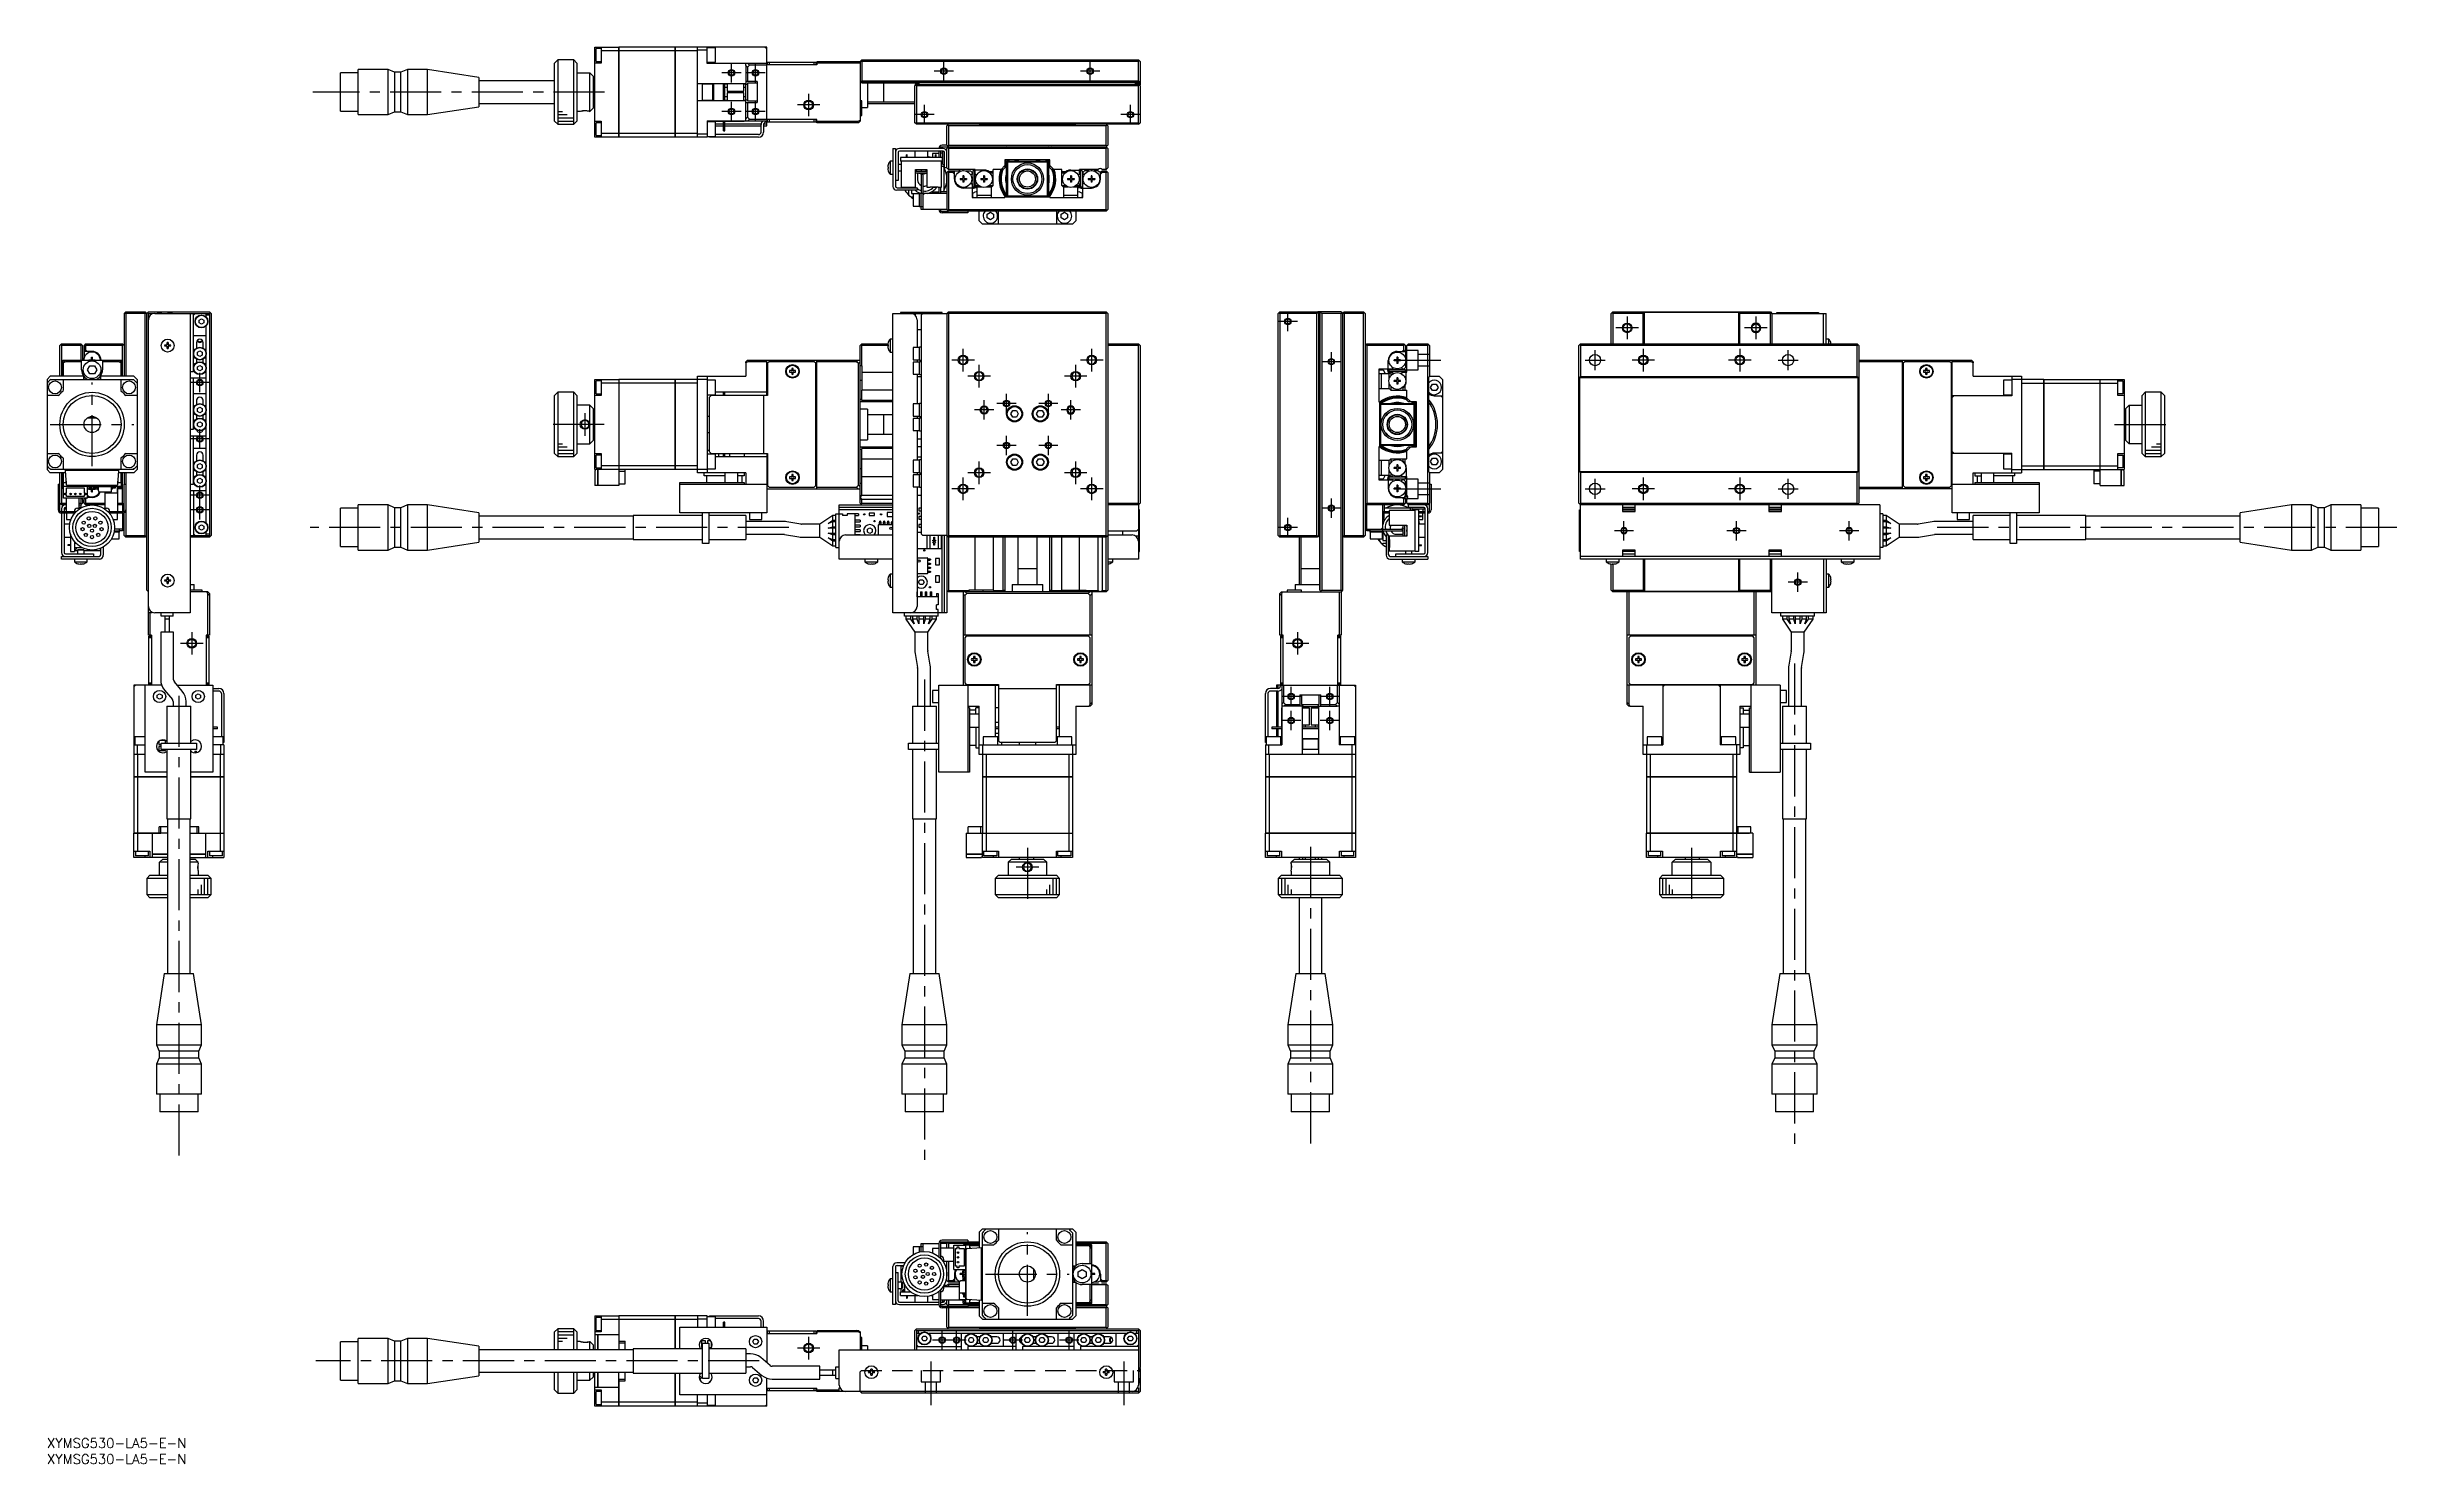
# Model space of a CAD drawing. Extents: x 0 to 730, y -8 to 432.
import ezdxf

# ---------------------------------------------------------------- set-up
doc = ezdxf.new("R2010")
doc.units = 0
doc.header["$LTSCALE"] = 0.5
doc.linetypes.add('CENTER', pattern=[50.8, 31.75, -6.35, 6.35, -6.35])
doc.linetypes.add('DASHED', pattern=[19.05, 12.7, -6.35])
for name, color, linetype in [('MSM_CENTER', 1, 'CENTER'), ('MSM_CONTINUOUS', 7, 'CONTINUOUS'), ('MSM_DASHED', 4, 'DASHED'), ('MSM_NARROW', 5, 'CONTINUOUS'), ('MSM_PART_NUMBER', 7, 'CONTINUOUS')]:
    doc.layers.add(name, color=color, linetype=linetype)
doc.styles.get("Standard").update_dxf_attribs({"font": 'txt.shx', "height": 1, "bigfont": 'bigfont.shx'})

# ---------------------------------------------------------------- blocks, each defined once
blk = doc.blocks.new('*U2')
at = {"layer": 'MSM_PART_NUMBER'}
blk.add_text('XYMSG530-LA5-E-N', height=3, dxfattribs=at).set_placement((0, -3))
blk = doc.blocks.new('*U3')
at = {"layer": 'MSM_PART_NUMBER'}
blk.add_text('XYMSG530-LA5-E-N', height=3, dxfattribs=at).set_placement((0, -8))

msp = doc.modelspace()

# ---------------------------------------------------------------- linework, layer by layer
at = {"layer": 'MSM_CENTER'}
for p, q in [((215.72, 424.15), (209.72, 424.15)), ((212.72, 421.15), (212.72, 427.15)), ((223.22, 424.15), (217.22, 424.15)), ((220.22, 421.15), (220.22, 427.15)), ((281.72, 424.65), (275.72, 424.65)), ((278.72, 421.65), (278.72, 427.65)), ((327.22, 424.65), (321.22, 424.65)), ((324.22, 421.65), (324.22, 427.65)), ((173.32, 418.15), (82.6, 418.15)), ((236.72, 417.65), (236.72, 410.65)), ((215.72, 412.15), (209.72, 412.15)), ((212.72, 409.15), (212.72, 415.15)), ((223.22, 412.15), (217.22, 412.15)), ((220.22, 409.15), (220.22, 415.15)), ((240.22, 414.15), (233.22, 414.15)), ((275.72, 411.15), (269.72, 411.15)), ((272.72, 408.15), (272.72, 414.15)), ((339.72, 411.15), (333.72, 411.15)), ((336.72, 408.15), (336.72, 414.15)), ((307.47, 387.59), (307.47, 387.59)), ((388.68, 346.91), (382.68, 346.91)), ((385.68, 343.91), (385.68, 349.91)), ((494.63, 344.91), (487.63, 344.91)), ((491.13, 348.41), (491.13, 341.41)), ((534.63, 344.91), (527.63, 344.91)), ((531.13, 348.41), (531.13, 341.41)), ((284.72, 331.41), (284.72, 338.41)), ((324.72, 331.41), (324.72, 338.41)), ((399.18, 331.41), (399.18, 337.41)), ((481.13, 331.81), (481.13, 338.01)), ((496.13, 338.41), (496.13, 331.41)), ((526.13, 338.41), (526.13, 331.41)), ((541.13, 331.81), (541.13, 338.01)), ((47.5, 324.91), (47.5, 330.91)), ((288.22, 334.91), (281.22, 334.91)), ((293.22, 329.91), (286.22, 329.91)), ((289.72, 326.41), (289.72, 333.41)), ((323.22, 329.91), (316.22, 329.91)), ((319.72, 326.41), (319.72, 333.41)), ((328.22, 334.91), (321.22, 334.91)), ((402.18, 334.41), (396.18, 334.41)), ((419.18, 334.91), (433.25, 334.91)), ((478.03, 334.91), (484.23, 334.91)), ((499.63, 334.91), (492.63, 334.91)), ((529.63, 334.91), (522.63, 334.91)), ((538.03, 334.91), (544.23, 334.91)), ((14, 301.91), (14, 327.91)), ((50.5, 327.91), (44.5, 327.91)), ((291.27, 316.41), (291.27, 322.41)), ((301.22, 321.41), (295.22, 321.41)), ((298.22, 318.41), (298.22, 324.41)), ((314.22, 321.41), (308.22, 321.41)), ((311.22, 318.41), (311.22, 324.41)), ((318.17, 316.41), (318.17, 322.41)), ((1, 314.91), (27, 314.91)), ((173.22, 314.91), (155.22, 314.91)), ((167.22, 311.41), (167.22, 318.41)), ((294.27, 319.41), (288.27, 319.41)), ((321.17, 319.41), (315.17, 319.41)), ((642.63, 314.91), (660.63, 314.91)), ((50.5, 310.41), (44.5, 310.41)), ((47.5, 307.41), (47.5, 313.41)), ((301.22, 308.41), (295.22, 308.41)), ((298.22, 305.41), (298.22, 311.41)), ((314.22, 308.41), (308.22, 308.41)), ((311.22, 305.41), (311.22, 311.41)), ((416.12, 312.16), (416.12, 312.16)), ((293.22, 299.91), (286.22, 299.91)), ((289.72, 296.41), (289.72, 303.41)), ((323.22, 299.91), (316.22, 299.91)), ((319.72, 296.41), (319.72, 303.41)), ((50.5, 292.91), (44.5, 292.91)), ((47.5, 285.41), (47.5, 295.91)), ((288.22, 294.91), (281.22, 294.91)), ((284.72, 291.41), (284.72, 298.41)), ((328.22, 294.91), (321.22, 294.91)), ((324.72, 291.41), (324.72, 298.41)), ((419.18, 294.91), (433.25, 294.91)), ((478.03, 294.91), (484.23, 294.91)), ((481.13, 291.81), (481.13, 298.01)), ((499.63, 294.91), (492.63, 294.91)), ((496.13, 298.41), (496.13, 291.41)), ((529.63, 294.91), (522.63, 294.91)), ((526.13, 298.41), (526.13, 291.41)), ((538.03, 294.91), (544.23, 294.91)), ((541.13, 291.81), (541.13, 298.01)), ((50.5, 288.41), (44.5, 288.41)), ((385.68, 279.91), (385.68, 285.91)), ((402.18, 288.91), (396.18, 288.91)), ((399.18, 285.91), (399.18, 291.91)), ((490.13, 278.91), (490.13, 284.91)), ((525.13, 278.91), (525.13, 284.91)), ((560.13, 278.91), (560.13, 284.91)), ((230.57, 282.91), (81.77, 282.91)), ((388.68, 282.91), (382.68, 282.91)), ((493.13, 281.91), (487.13, 281.91)), ((528.13, 281.91), (522.13, 281.91)), ((563.13, 281.91), (557.13, 281.91)), ((730.38, 282.91), (585.38, 282.91)), ((547.13, 265.91), (541.13, 265.91)), ((544.13, 262.91), (544.13, 268.91)), ((45, 250.41), (45, 243.41)), ((388.68, 250.41), (388.68, 243.41)), ((48.5, 246.91), (41.5, 246.91)), ((392.18, 246.91), (385.18, 246.91)), ((272.72, 235.66), (272.72, 85.66)), ((543.13, 240.66), (543.13, 90.66)), ((41, 230.66), (41, 85.66)), ((389.68, 230.41), (383.68, 230.41)), ((386.68, 227.41), (386.68, 233.41)), ((401.68, 230.41), (395.68, 230.41)), ((398.68, 227.41), (398.68, 233.41)), ((389.68, 222.91), (383.68, 222.91)), ((386.68, 219.91), (386.68, 225.91)), ((401.68, 222.91), (395.68, 222.91)), ((398.68, 219.91), (398.68, 225.91)), ((304.72, 183.41), (304.72, 165.41)), ((392.68, 183.66), (392.68, 90.66)), ((511.13, 183.41), (511.13, 165.41)), ((308.22, 177.41), (301.22, 177.41)), ((304.72, 38), (304.72, 64)), ((291.72, 51), (317.72, 51)), ((168.72, 30), (168.72, 30)), ((236.72, 31.5), (236.72, 24.5)), ((285.72, 30.5), (275.22, 30.5)), ((278.22, 27.5), (278.22, 33.5)), ((282.72, 27.5), (282.72, 33.5)), ((303.22, 30.5), (297.22, 30.5)), ((300.22, 27.5), (300.22, 33.5)), ((320.72, 30.5), (314.72, 30.5)), ((317.72, 27.5), (317.72, 33.5)), ((221.36, 24), (83.56, 24)), ((240.22, 28), (233.22, 28)), ((274.72, 23.84), (274.72, 10.3)), ((334.72, 23.84), (334.72, 10.3))]:
    msp.add_line(p, q, dxfattribs=at)
at = {"layer": 'MSM_CONTINUOUS'}
for p, q in [((170.22, 432.15), (177.72, 432.15)), ((170.22, 404.15), (170.22, 432.15)), ((170.72, 427.65), (170.72, 431.65)), ((172.22, 431.65), (170.72, 431.65)), ((172.22, 432.15), (172.22, 427.15)), ((177.72, 431), (172.22, 431)), ((177.72, 404.15), (177.72, 432.15)), ((177.72, 432.14), (177.73, 432.14)), ((177.72, 431), (177.73, 431)), ((177.73, 432.15), (177.73, 404.15)), ((195.22, 432.15), (177.73, 432.15)), ((195.22, 431), (177.73, 431)), ((195.22, 404.15), (195.22, 432.15)), ((195.22, 432.14), (195.23, 432.14)), ((195.22, 431), (195.23, 431)), ((195.23, 432.15), (195.23, 404.15)), ((223.72, 432.15), (195.23, 432.15)), ((202.22, 431), (195.23, 431)), ((202.22, 404.15), (202.22, 432.15)), ((205.22, 431.15), (202.22, 431.15)), ((205.22, 427.05), (205.22, 432.15)), ((207.72, 431.9), (205.22, 431.9)), ((207.72, 427.4), (207.72, 431.9)), ((223.22, 432.15), (223.72, 431.65)), ((223.72, 409.65), (223.72, 432.15)), ((91.22, 412.2), (91.22, 424.1)), ((96.72, 424.1), (91.22, 424.1)), ((96.72, 411.15), (96.72, 425.15)), ((106.02, 425.15), (96.72, 425.15)), ((106.02, 411.15), (106.02, 425.15)), ((108.02, 424.3), (106.02, 425.15)), ((108.02, 424.3), (108.02, 412)), ((110.02, 424.3), (108.02, 424.3)), ((112.02, 425.15), (110.02, 424.3)), ((110.02, 412), (110.02, 424.3)), ((112.02, 425.15), (112.02, 411.15)), ((118.22, 425.15), (112.02, 425.15)), ((118.22, 411.15), (118.22, 425.15)), ((134.22, 422.72), (118.22, 425.15)), ((158.72, 428.15), (157.72, 427.15)), ((157.72, 409.15), (157.72, 427.15)), ((158.72, 428.15), (158.72, 408.15)), ((163.72, 428.15), (158.72, 428.15)), ((163.72, 408.15), (163.72, 428.15)), ((164.72, 427.15), (163.72, 428.15)), ((164.72, 427.15), (164.72, 409.15)), ((164.72, 424.15), (168.72, 424.15)), ((168.72, 412.15), (168.72, 424.15)), ((169.72, 423.15), (168.72, 424.15)), ((170.22, 428.65), (170.72, 428.65)), ((172.22, 427.15), (170.22, 427.15)), ((170.72, 427.65), (172.22, 427.65)), ((205.22, 427.4), (207.72, 427.4)), ((223.72, 427.05), (205.22, 427.05)), ((217.22, 426.44), (217.22, 427.05)), ((217.72, 425.94), (217.22, 426.44)), ((217.22, 426.44), (217.22, 420.64)), ((218.34, 426.55), (217.72, 425.94)), ((217.72, 425.94), (217.72, 421.4)), ((217.84, 427.05), (218.34, 426.55)), ((223.72, 426.55), (218.34, 426.55)), ((239.22, 426.65), (223.72, 426.65)), ((223.92, 426.65), (223.92, 427.45)), ((223.92, 427.45), (238.92, 427.45)), ((224.42, 427.45), (224.42, 426.65)), ((238.42, 426.65), (238.42, 427.45)), ((238.92, 427.45), (238.92, 426.65)), ((239.22, 427.65), (239.22, 426.65)), ((239.22, 427.65), (252.72, 427.65)), ((252.72, 427.15), (239.22, 427.15)), ((252.72, 427.65), (253.22, 428.15)), ((252.72, 427.65), (252.72, 409.15)), ((252.97, 427.9), (253.22, 427.65)), ((253.22, 428.15), (339.22, 428.15)), ((253.22, 427.65), (253.22, 421.65)), ((339.22, 427.65), (253.22, 427.65)), ((339.72, 427.65), (339.22, 428.15)), ((339.22, 427.65), (339.47, 427.9)), ((339.22, 421.65), (339.22, 427.65)), ((339.72, 427.65), (339.72, 420.45)), ((134.22, 422.72), (134.22, 413.58)), ((157.72, 421.65), (134.22, 421.65)), ((169.72, 423.15), (169.72, 413.15)), ((170.22, 421.65), (169.72, 421.65)), ((170.22, 420.65), (169.72, 420.65)), ((169.72, 419.65), (170.22, 419.65)), ((170.22, 416.65), (169.72, 416.65)), ((217.22, 420.75), (202.22, 420.75)), ((203.72, 415.55), (203.72, 420.75)), ((206.92, 420.65), (203.72, 420.65)), ((206.92, 415.55), (206.92, 420.75)), ((207.12, 420.75), (207.12, 415.55)), ((210.22, 415.55), (210.22, 420.75)), ((210.72, 415.55), (210.72, 420.75)), ((211.42, 420.65), (210.72, 420.65)), ((210.72, 419.65), (211.42, 419.65)), ((211.42, 416.65), (210.72, 416.65)), ((211.42, 420.75), (211.42, 418.4)), ((211.42, 418.4), (216.62, 418.4)), ((211.42, 417.9), (211.42, 415.55)), ((216.62, 417.9), (211.42, 417.9)), ((216.62, 418.4), (216.62, 420.75)), ((217.12, 420.65), (216.62, 420.65)), ((216.62, 419.65), (217.12, 419.65)), ((216.62, 415.55), (216.62, 417.9)), ((217.12, 416.65), (216.62, 416.65)), ((216.72, 420.65), (216.72, 420.75)), ((217.12, 420.75), (217.12, 415.55)), ((220.72, 421.4), (217.22, 421.4)), ((217.72, 420.43), (217.22, 420.64)), ((217.72, 420.9), (217.72, 415.4)), ((220.72, 420.9), (217.72, 420.9)), ((220.72, 421.4), (220.72, 414.9)), ((252.72, 421.55), (252.92, 421.35)), ((253.22, 421.65), (252.92, 421.35)), ((252.92, 421.35), (253.22, 421.05)), ((339.72, 421.15), (253.12, 421.15)), ((253.22, 421.65), (339.22, 421.65)), ((253.22, 421.05), (271.12, 421.05)), ((255.02, 421.05), (255.02, 413.4)), ((260.02, 421.05), (260.02, 415.15)), ((269.72, 420.15), (270.22, 420.65)), ((269.72, 408.65), (269.72, 420.15)), ((269.82, 420.25), (269.82, 420.45)), ((269.97, 420.4), (270.22, 420.15)), ((270.82, 420.75), (270.12, 420.75)), ((270.22, 420.65), (339.22, 420.65)), ((270.22, 420.15), (270.22, 408.65)), ((339.22, 420.15), (270.22, 420.15)), ((271.12, 420.65), (271.12, 421.05)), ((338.32, 420.95), (339.72, 420.95)), ((338.32, 420.65), (338.32, 420.95)), ((339.32, 420.75), (338.62, 420.75)), ((339.72, 421.15), (339.22, 421.65)), ((339.22, 420.65), (339.72, 420.15)), ((339.22, 420.15), (339.47, 420.4)), ((339.22, 408.65), (339.22, 420.15)), ((339.62, 420.45), (339.62, 420.25)), ((339.72, 420.45), (339.62, 420.35)), ((339.72, 420.15), (339.72, 408.65)), ((91.22, 412.2), (96.72, 412.2)), ((96.72, 411.15), (106.02, 411.15)), ((106.02, 411.15), (108.02, 412)), ((108.02, 412), (110.02, 412)), ((110.02, 412), (112.02, 411.15)), ((112.02, 411.15), (118.22, 411.15)), ((118.22, 411.15), (134.22, 413.58)), ((134.22, 414.65), (157.72, 414.65)), ((157.72, 409.15), (158.72, 408.15)), ((163.72, 408.15), (164.72, 409.15)), ((165.72, 412.15), (164.72, 412.15)), ((165.97, 412.15), (165.97, 412.15)), ((168.72, 412.15), (169.72, 413.15)), ((169.72, 415.65), (170.22, 415.65)), ((169.72, 414.65), (170.22, 414.65)), ((170.22, 409.15), (172.22, 409.15)), ((172.22, 409.15), (172.22, 404.15)), ((202.22, 415.55), (217.22, 415.55)), ((203.72, 415.65), (206.92, 415.65)), ((205.22, 409.25), (223.72, 409.25)), ((205.22, 409.25), (205.22, 404.15)), ((205.22, 409.15), (210.22, 409.15)), ((210.22, 406.15), (210.22, 409.25)), ((210.72, 415.65), (211.42, 415.65)), ((210.72, 406.15), (210.72, 409.25)), ((210.72, 409.15), (216.72, 409.15)), ((216.62, 415.65), (217.12, 415.65)), ((216.72, 415.55), (216.72, 415.65)), ((216.72, 409.15), (216.72, 409.25)), ((217.22, 415.66), (217.72, 415.87)), ((217.22, 409.87), (217.22, 415.66)), ((217.22, 414.9), (220.72, 414.9)), ((217.22, 409.87), (217.72, 410.37)), ((217.22, 409.25), (217.22, 409.87)), ((217.72, 415.4), (220.72, 415.4)), ((217.72, 414.9), (217.72, 410.37)), ((217.72, 410.37), (218.34, 409.75)), ((218.34, 409.75), (217.84, 409.25)), ((218.34, 409.75), (223.72, 409.75)), ((223.72, 409.65), (223.72, 409.25)), ((239.22, 409.65), (223.72, 409.65)), ((223.92, 408.85), (223.92, 409.65)), ((224.42, 409.65), (224.42, 408.85)), ((238.42, 408.85), (238.42, 409.65)), ((238.92, 409.65), (238.92, 408.85)), ((239.22, 408.65), (239.22, 409.65)), ((239.22, 409.15), (252.11, 409.15)), ((251.61, 408.65), (252.11, 409.15)), ((252.11, 409.15), (252.72, 409.46)), ((252.72, 409.15), (252.22, 408.65)), ((253.22, 415.4), (252.72, 415.4)), ((252.72, 410.9), (253.22, 410.9)), ((253.22, 410.9), (253.22, 415.4)), ((253.22, 413.4), (255.02, 413.4)), ((255.02, 415.15), (269.72, 415.15)), ((255.02, 414.65), (269.72, 414.65)), ((158.72, 408.15), (163.72, 408.15)), ((170.22, 407.65), (170.72, 407.65)), ((177.72, 404.15), (170.22, 404.15)), ((170.72, 404.65), (170.72, 408.65)), ((172.22, 408.65), (170.72, 408.65)), ((170.72, 404.65), (172.22, 404.65)), ((177.72, 405.31), (172.22, 405.31)), ((177.72, 405.31), (177.73, 405.31)), ((177.72, 404.16), (177.73, 404.16)), ((195.22, 405.31), (177.73, 405.31)), ((195.22, 404.15), (177.73, 404.15)), ((195.22, 405.31), (195.23, 405.31)), ((195.22, 404.16), (195.23, 404.16)), ((202.22, 405.31), (195.23, 405.31)), ((205.22, 404.15), (195.23, 404.15)), ((202.22, 405.15), (205.22, 405.15)), ((207.72, 408.9), (205.22, 408.9)), ((205.22, 404.4), (207.72, 404.4)), ((205.92, 404.15), (205.92, 404.4)), ((221.12, 404.15), (205.92, 404.15)), ((206.42, 404.4), (206.42, 404.15)), ((207.72, 404.4), (207.72, 408.9)), ((210.22, 408.15), (207.72, 408.15)), ((207.72, 407.65), (210.22, 407.65)), ((221.12, 404.95), (207.72, 404.95)), ((210.22, 406.15), (210.72, 406.15)), ((221.93, 408.15), (210.72, 408.15)), ((210.72, 407.65), (221.92, 407.65)), ((221.92, 405.75), (221.92, 408.05)), ((222.72, 408.05), (222.72, 405.75)), ((222.72, 407.65), (223.72, 407.65)), ((223.72, 408.15), (222.73, 408.15)), ((238.92, 408.85), (223.52, 408.85)), ((223.72, 407.65), (223.72, 408.85)), ((252.22, 408.65), (239.22, 408.65)), ((270.22, 408.15), (269.72, 408.65)), ((270.22, 408.65), (269.97, 408.4)), ((270.22, 408.65), (339.22, 408.65)), ((339.22, 408.15), (270.22, 408.15)), ((279.72, 407.65), (280.22, 408.15)), ((279.72, 401.65), (279.72, 407.65)), ((280.22, 407.65), (279.97, 407.9)), ((280.22, 407.65), (280.22, 401.65)), ((329.22, 407.65), (280.22, 407.65)), ((290.02, 407.85), (289.72, 408.15)), ((290.02, 407.85), (319.42, 407.85)), ((319.72, 408.15), (319.42, 407.85)), ((329.22, 408.15), (329.72, 407.65)), ((329.47, 407.9), (329.22, 407.65)), ((329.22, 401.65), (329.22, 407.65)), ((329.72, 407.65), (329.72, 401.65)), ((339.47, 408.4), (339.22, 408.65)), ((339.22, 408.15), (339.72, 408.65)), ((261.34, 394.85), (261.47, 394.85)), ((261.47, 394.45), (261.34, 394.45)), ((261.47, 395.6), (261.47, 395.58)), ((261.47, 394.85), (261.47, 394.45)), ((262.03, 396.65), (262.03, 392.65)), ((262.92, 396.65), (262.03, 396.65)), ((262.92, 400.65), (263.72, 400.65)), ((262.92, 400.65), (262.92, 388.85)), ((263.72, 400.65), (263.72, 388.95)), ((264.52, 399.45), (264.52, 390.65)), ((265.47, 395.65), (264.52, 395.65)), ((278.52, 400.65), (264.92, 400.65)), ((278.52, 399.85), (264.92, 399.85)), ((265.22, 397.85), (265.22, 396.65)), ((278.22, 397.85), (265.22, 397.85)), ((278.22, 396.65), (265.22, 396.65)), ((265.47, 396.65), (265.47, 388.65)), ((267.35, 398.65), (267.1, 398.65)), ((267.1, 397.85), (267.1, 398.65)), ((267.35, 397.85), (267.35, 398.65)), ((269.72, 399.85), (269.72, 397.85)), ((273.72, 397.85), (273.72, 399.85)), ((275.22, 399.05), (275.22, 397.85)), ((277.22, 399.05), (275.22, 399.05)), ((276.1, 397.85), (276.1, 398.65)), ((276.35, 398.65), (276.1, 398.65)), ((276.35, 397.85), (276.35, 398.65)), ((277.22, 399.85), (277.22, 397.85)), ((277.72, 400.95), (277.72, 400.65)), ((277.72, 399.85), (277.72, 397.85)), ((278.42, 399.15), (277.72, 399.15)), ((277.92, 401.15), (280.22, 401.15)), ((277.97, 388.65), (277.97, 396.65)), ((277.97, 395.15), (278.92, 395.15)), ((279.72, 401.65), (278.22, 401.65)), ((278.22, 397.85), (278.22, 396.65)), ((278.42, 395.65), (278.42, 399.65)), ((278.87, 399.65), (278.42, 399.65)), ((278.42, 395.65), (278.92, 395.65)), ((278.72, 395.15), (278.72, 387.15)), ((278.92, 394.65), (278.92, 399.45)), ((279.72, 394.65), (278.92, 394.65)), ((280.22, 401.15), (279.72, 401.65)), ((279.72, 400.65), (280.22, 401.15)), ((279.72, 394.65), (279.72, 400.65)), ((280.22, 394.15), (279.72, 394.65)), ((280.22, 401.65), (279.97, 401.4)), ((279.97, 400.9), (280.22, 400.65)), ((280.22, 401.65), (329.22, 401.65)), ((280.22, 401.15), (329.22, 401.15)), ((280.22, 400.65), (280.22, 394.15)), ((329.22, 400.65), (280.22, 400.65)), ((290.12, 400.85), (289.82, 401.15)), ((290.12, 400.85), (319.32, 400.85)), ((296.52, 394.15), (297.72, 395.36)), ((297.72, 394.65), (297.22, 394.15)), ((311.72, 397.15), (297.72, 397.15)), ((297.72, 397.15), (297.72, 394.65)), ((298.22, 395.85), (298.52, 396.15)), ((298.22, 386.45), (298.22, 395.85)), ((298.72, 396.35), (298.52, 396.15)), ((298.52, 396.15), (298.52, 386.15)), ((298.72, 396.35), (299.02, 396.65)), ((310.72, 396.35), (298.72, 396.35)), ((299.02, 396.65), (310.42, 396.65)), ((310.42, 396.65), (310.72, 396.35)), ((310.92, 396.15), (310.72, 396.35)), ((310.92, 386.15), (310.92, 396.15)), ((310.92, 396.15), (311.22, 395.85)), ((311.22, 395.85), (311.22, 386.45)), ((311.72, 394.65), (311.72, 397.15)), ((311.72, 395.36), (312.93, 394.15)), ((312.22, 394.15), (311.72, 394.65)), ((319.62, 401.15), (319.32, 400.85)), ((329.47, 401.4), (329.22, 401.65)), ((329.22, 401.15), (329.72, 401.65)), ((329.22, 401.15), (329.72, 400.65)), ((329.22, 400.65), (329.47, 400.9)), ((329.22, 394.15), (329.22, 400.65)), ((329.72, 394.65), (329.22, 394.15)), ((329.72, 400.65), (329.72, 394.65)), ((261.47, 393.73), (261.47, 393.7)), ((262.03, 392.65), (262.92, 392.65)), ((264.52, 390.65), (263.72, 390.65)), ((270.42, 387.65), (264.12, 387.65)), ((264.22, 388.45), (270.42, 388.45)), ((264.52, 393.65), (265.47, 393.65)), ((265.47, 388.65), (269.97, 388.65)), ((267.72, 388.65), (267.72, 388.45)), ((267.72, 387.65), (267.72, 386.65)), ((268.72, 388.65), (268.72, 388.45)), ((268.72, 387.65), (268.72, 386.65)), ((269.97, 394.15), (273.47, 394.15)), ((269.97, 388.65), (269.97, 394.15)), ((273.47, 393.45), (269.97, 393.45)), ((273.47, 392.95), (269.97, 392.95)), ((270.42, 388.45), (270.42, 387.65)), ((270.59, 392.95), (270.59, 390.95)), ((272.59, 392.8), (271.72, 392.8)), ((271.72, 392.65), (272.22, 392.65)), ((271.72, 392.65), (271.72, 386.65)), ((272.22, 392.65), (272.22, 381.65)), ((273.47, 394.15), (273.47, 388.65)), ((273.47, 388.65), (274.47, 388.65)), ((274.47, 388.75), (276.97, 388.75)), ((274.47, 388.65), (274.47, 388.75)), ((275.27, 388.75), (275.27, 388.65)), ((275.27, 388.65), (276.17, 388.65)), ((275.65, 388.75), (275.65, 388.65)), ((275.8, 388.75), (275.8, 388.65)), ((276.17, 388.75), (276.17, 388.65)), ((276.97, 388.65), (276.97, 388.75)), ((276.97, 388.65), (277.97, 388.65)), ((277.22, 388.65), (277.22, 386.65)), ((277.72, 388.65), (277.72, 386.65)), ((279.72, 387.15), (277.72, 387.15)), ((279.72, 393.15), (280.22, 393.65)), ((279.72, 393.15), (279.72, 381.65)), ((279.97, 393.4), (280.22, 393.15)), ((288.52, 394.15), (280.22, 394.15)), ((280.22, 393.65), (284.11, 393.65)), ((280.22, 393.15), (280.22, 381.65)), ((281.52, 393.15), (280.22, 393.15)), ((282.02, 393.51), (281.52, 393.15)), ((281.52, 393.15), (282.02, 392.65)), ((282.02, 391.15), (282.02, 393.65)), ((283.64, 393.65), (283.64, 394.15)), ((283.82, 391.3), (284.62, 391.3)), ((283.82, 391.3), (283.82, 391.01)), ((283.82, 391.01), (284.62, 391.01)), ((284.35, 391.3), (284.35, 391.01)), ((284.97, 392.15), (284.68, 392.15)), ((284.68, 392.15), (284.68, 391.36)), ((284.68, 391.62), (284.97, 391.62)), ((284.68, 390.95), (284.68, 390.15)), ((284.68, 390.68), (284.97, 390.68)), ((284.97, 390.15), (284.68, 390.15)), ((284.72, 393.75), (284.72, 394.15)), ((287.52, 388.35), (284.82, 388.35)), ((284.97, 392.15), (284.97, 391.36)), ((284.97, 390.95), (284.97, 390.15)), ((285.03, 391.3), (285.82, 391.3)), ((285.03, 391.01), (285.82, 391.01)), ((285.29, 391.01), (285.29, 391.3)), ((285.54, 393.65), (287.02, 393.65)), ((285.82, 391.3), (285.82, 391.01)), ((287.52, 393.15), (287.02, 393.65)), ((287.15, 389.83), (287.52, 389.61)), ((287.52, 392.7), (287.39, 392.62)), ((287.52, 393.15), (287.52, 392.7)), ((287.52, 389.61), (287.52, 385.45)), ((288.32, 393.65), (287.72, 393.65)), ((287.72, 393.65), (287.72, 388.65)), ((288.32, 388.65), (287.72, 388.65)), ((287.72, 386.73), (288.72, 387.31)), ((288.32, 393.65), (288.32, 388.65)), ((288.52, 392.7), (288.52, 394.15)), ((291.22, 393.95), (288.52, 393.95)), ((288.9, 392.48), (288.52, 392.7)), ((288.52, 389.61), (288.66, 389.69)), ((288.52, 389.15), (288.52, 389.61)), ((288.52, 389.15), (289.56, 389.15)), ((288.52, 389.15), (289.02, 388.65)), ((288.72, 387.31), (289.02, 387.14)), ((290.51, 388.65), (289.02, 388.65)), ((289.02, 388.65), (289.02, 385.45)), ((290.22, 391.3), (291.02, 391.3)), ((290.22, 391.3), (290.22, 391.01)), ((290.22, 391.01), (291.02, 391.01)), ((290.75, 391.3), (290.75, 391.01)), ((291.37, 392.15), (291.08, 392.15)), ((291.08, 392.15), (291.08, 391.36)), ((291.08, 391.62), (291.37, 391.62)), ((291.08, 390.95), (291.08, 390.15)), ((291.08, 390.68), (291.37, 390.68)), ((291.37, 390.15), (291.08, 390.15)), ((291.37, 392.15), (291.37, 391.36)), ((291.37, 390.95), (291.37, 390.15)), ((291.43, 391.3), (292.22, 391.3)), ((291.43, 391.01), (292.22, 391.01)), ((291.69, 391.01), (291.69, 391.3)), ((293.52, 388.65), (291.94, 388.65)), ((292.22, 391.3), (292.22, 391.01)), ((292.82, 393.45), (294.02, 393.45)), ((292.88, 389.15), (294.02, 389.15)), ((294.02, 392.95), (293.37, 392.95)), ((293.52, 388.65), (294.02, 389.15)), ((293.52, 385.45), (293.52, 388.65)), ((297.22, 394.15), (294.02, 394.15)), ((294.02, 389.15), (294.02, 394.15)), ((301.56, 387.95), (301.75, 387.95)), ((301.97, 387.73), (301.75, 387.95)), ((301.97, 387.73), (301.8, 387.73)), ((301.97, 387.59), (301.97, 387.73)), ((307.7, 387.95), (307.47, 387.73)), ((307.64, 387.73), (307.47, 387.73)), ((307.47, 387.73), (307.47, 387.59)), ((307.47, 387.59), (307.47, 387.59)), ((307.7, 387.95), (307.89, 387.95)), ((315.42, 394.15), (312.22, 394.15)), ((315.42, 389.15), (315.42, 394.15)), ((315.42, 393.45), (316.63, 393.45)), ((316.08, 392.95), (315.42, 392.95)), ((315.42, 389.15), (316.56, 389.15)), ((315.42, 389.15), (315.92, 388.65)), ((317.51, 388.65), (315.92, 388.65)), ((315.92, 388.65), (315.92, 385.45)), ((317.22, 391.3), (318.02, 391.3)), ((317.22, 391.3), (317.22, 391.01)), ((317.22, 391.01), (318.02, 391.01)), ((317.75, 391.3), (317.75, 391.01)), ((318.37, 392.15), (318.08, 392.15)), ((318.08, 392.15), (318.08, 391.36)), ((318.08, 391.62), (318.37, 391.62)), ((318.08, 390.95), (318.08, 390.15)), ((318.08, 390.68), (318.37, 390.68)), ((318.37, 390.15), (318.08, 390.15)), ((318.22, 393.95), (320.92, 393.95)), ((318.37, 392.15), (318.37, 391.36)), ((318.37, 390.95), (318.37, 390.15)), ((318.43, 391.3), (319.22, 391.3)), ((318.43, 391.01), (319.22, 391.01)), ((318.69, 391.01), (318.69, 391.3)), ((320.42, 388.65), (318.94, 388.65)), ((319.22, 391.3), (319.22, 391.01)), ((319.88, 389.15), (320.92, 389.15)), ((320.42, 388.65), (320.92, 389.15)), ((320.42, 385.45), (320.42, 388.65)), ((320.42, 387.14), (320.72, 387.31)), ((320.92, 392.7), (320.55, 392.48)), ((320.72, 387.31), (321.72, 386.73)), ((320.79, 389.69), (320.92, 389.61)), ((326.66, 394.15), (320.92, 394.15)), ((320.92, 392.7), (320.92, 394.15)), ((320.92, 389.15), (320.92, 389.61)), ((321.72, 393.65), (321.12, 393.65)), ((321.12, 393.65), (321.12, 388.65)), ((321.72, 388.65), (321.12, 388.65)), ((321.72, 393.65), (321.72, 388.65)), ((322.42, 393.65), (321.92, 393.15)), ((321.92, 393.15), (321.92, 392.7)), ((322.06, 392.62), (321.92, 392.7)), ((321.92, 389.61), (322.3, 389.83)), ((321.92, 385.45), (321.92, 389.61)), ((321.92, 388.35), (324.62, 388.35)), ((323.91, 393.65), (322.42, 393.65)), ((323.62, 391.3), (324.42, 391.3)), ((323.62, 391.3), (323.62, 391.01)), ((323.62, 391.01), (324.42, 391.01)), ((324.15, 391.3), (324.15, 391.01)), ((324.77, 392.15), (324.48, 392.15)), ((324.48, 392.15), (324.48, 391.36)), ((324.48, 391.62), (324.77, 391.62)), ((324.48, 390.95), (324.48, 390.15)), ((324.48, 390.68), (324.77, 390.68)), ((324.77, 390.15), (324.48, 390.15)), ((324.72, 393.75), (324.72, 394.15)), ((324.77, 392.15), (324.77, 391.36)), ((324.77, 390.95), (324.77, 390.15)), ((324.83, 391.3), (325.62, 391.3)), ((324.83, 391.01), (325.62, 391.01)), ((325.09, 391.01), (325.09, 391.3)), ((326.66, 393.65), (325.34, 393.65)), ((325.62, 391.3), (325.62, 391.01)), ((327.42, 391.15), (327.42, 393.41)), ((327.42, 392.65), (327.92, 393.15)), ((327.92, 393.15), (327.54, 393.43)), ((329.22, 393.15), (327.92, 393.15)), ((329.22, 394.15), (327.98, 394.15)), ((327.98, 393.65), (329.22, 393.65)), ((329.72, 393.15), (329.22, 393.65)), ((329.22, 393.15), (329.47, 393.4)), ((329.22, 381.65), (329.22, 393.15)), ((329.72, 393.15), (329.72, 381.65)), ((268.72, 386.65), (271.22, 386.65)), ((268.72, 385.65), (269.22, 385.65)), ((269.22, 386.55), (269.22, 382.75)), ((271.22, 386.55), (269.22, 386.55)), ((269.22, 382.75), (271.22, 382.75)), ((271.22, 382.65), (271.22, 386.65)), ((279.72, 386.65), (271.22, 386.65)), ((271.22, 382.65), (272.22, 382.65)), ((271.72, 382.65), (271.72, 386.65)), ((271.72, 381.65), (271.72, 382.65)), ((279.72, 381.65), (271.72, 381.65)), ((272.22, 386.15), (272.72, 386.65)), ((275.22, 387.05), (275.22, 386.65)), ((277.22, 387.05), (275.22, 387.05)), ((277.72, 381.65), (277.72, 381.35)), ((277.92, 381.15), (280.22, 381.15)), ((286.22, 380.65), (278.22, 380.65)), ((280.22, 381.15), (279.72, 381.65)), ((280.22, 381.65), (279.97, 381.4)), ((280.22, 381.65), (329.22, 381.65)), ((329.22, 381.15), (280.22, 381.15)), ((286.22, 381.15), (286.22, 380.65)), ((287.52, 385.45), (297.72, 385.45)), ((287.72, 385.58), (287.72, 386.73)), ((287.94, 385.45), (287.72, 385.58)), ((289.02, 386.15), (293.52, 386.15)), ((289.72, 378.15), (289.72, 381.15)), ((292.22, 380.23), (293.22, 380.81)), ((292.22, 379.08), (292.22, 380.23)), ((293.22, 380.81), (294.22, 380.23)), ((294.22, 380.23), (294.22, 379.08)), ((295.72, 377.15), (295.72, 381.15)), ((297.72, 385.45), (297.72, 385.65)), ((297.72, 385.65), (311.72, 385.65)), ((298.52, 386.15), (298.22, 386.45)), ((298.52, 386.15), (298.72, 385.95)), ((298.72, 385.95), (310.72, 385.95)), ((299.02, 385.65), (298.72, 385.95)), ((310.72, 385.95), (310.42, 385.65)), ((310.72, 385.95), (310.92, 386.15)), ((311.22, 386.45), (310.92, 386.15)), ((311.72, 385.65), (311.72, 385.45)), ((311.72, 385.45), (321.92, 385.45)), ((313.72, 381.15), (313.72, 377.15)), ((315.22, 380.23), (316.22, 380.81)), ((315.22, 379.08), (315.22, 380.23)), ((315.92, 386.15), (320.42, 386.15)), ((316.22, 380.81), (317.22, 380.23)), ((317.22, 380.23), (317.22, 379.08)), ((319.72, 381.15), (319.72, 378.15)), ((321.72, 385.58), (321.51, 385.45)), ((321.72, 386.73), (321.72, 385.58)), ((329.47, 381.4), (329.22, 381.65)), ((329.72, 381.65), (329.22, 381.15)), ((289.72, 378.15), (290.72, 377.15)), ((295.72, 377.15), (290.72, 377.15)), ((293.22, 378.5), (292.22, 379.08)), ((294.22, 379.08), (293.22, 378.5)), ((313.72, 377.15), (295.72, 377.15)), ((318.72, 377.15), (313.72, 377.15)), ((316.22, 378.5), (315.22, 379.08)), ((317.22, 379.08), (316.22, 378.5)), ((318.72, 377.15), (319.72, 378.15)), ((24.5, 349.91), (24, 349.41)), ((24, 349.41), (24, 329.91)), ((24.5, 349.41), (24.25, 349.66)), ((24.5, 349.91), (30.5, 349.91)), ((24.5, 349.41), (24.5, 329.91)), ((30.5, 349.41), (24.5, 349.41)), ((30.5, 349.91), (31, 349.41)), ((30.75, 349.66), (30.5, 349.41)), ((30.5, 280.41), (30.5, 349.41)), ((31.5, 349.91), (31, 349.41)), ((31, 263.41), (31, 349.41)), ((31.5, 349.41), (31.25, 349.66)), ((31.5, 349.91), (38.7, 349.91)), ((31.5, 249.41), (31.5, 349.41)), ((31.5, 349.41), (32.7, 349.41)), ((33.5, 349.41), (50.5, 349.41)), ((34.3, 349.71), (34.3, 349.41)), ((34.3, 349.71), (35.5, 349.71)), ((35.5, 349.71), (35.5, 349.41)), ((38, 349.91), (37.5, 349.41)), ((38, 349.91), (38, 349.41)), ((38.2, 349.41), (38.2, 349.91)), ((38.4, 349.51), (38.4, 349.41)), ((38.5, 349.41), (39, 349.91)), ((38.7, 349.91), (38.8, 349.81)), ((38.7, 349.81), (38.9, 349.81)), ((39, 349.41), (38.75, 349.66)), ((39, 349.91), (50.5, 349.91)), ((44.5, 349.41), (44.5, 256.41)), ((45.5, 331.41), (45.5, 349.41)), ((45.5, 348.91), (46, 349.41)), ((47.25, 347.34), (48, 347.77)), ((47.25, 346.48), (47.25, 347.34)), ((48, 346.04), (47.25, 346.48)), ((48, 347.77), (48.75, 347.34)), ((48.75, 346.48), (48, 346.04)), ((48.75, 347.34), (48.75, 346.48)), ((49.5, 348.23), (49.5, 349.41)), ((50.5, 348.91), (49.5, 348.91)), ((49.5, 284.23), (49.5, 345.59)), ((50.5, 349.91), (51, 349.41)), ((50.75, 349.66), (50.5, 349.41)), ((50.5, 349.41), (50.5, 280.41)), ((51, 349.41), (51, 280.41)), ((262.92, 256.41), (262.92, 349.41)), ((262.92, 349.41), (279.72, 349.41)), ((278.22, 349.71), (265.22, 349.71)), ((265.22, 349.71), (265.22, 349.41)), ((269.97, 348.67), (269.97, 349.41)), ((270.42, 347.41), (270.42, 338.81)), ((270.42, 344.41), (271.72, 344.41)), ((272.22, 349.41), (271.72, 348.91)), ((271.72, 348.91), (271.72, 280.91)), ((278.22, 349.41), (278.22, 349.71)), ((280.22, 349.91), (279.72, 349.41)), ((279.72, 349.41), (279.72, 256.41)), ((280.22, 349.41), (279.97, 349.66)), ((280.22, 349.91), (329.22, 349.91)), ((329.22, 349.41), (280.22, 349.41)), ((280.22, 349.41), (280.22, 280.41)), ((329.72, 349.41), (329.22, 349.91)), ((329.47, 349.66), (329.22, 349.41)), ((329.22, 280.41), (329.22, 349.41)), ((329.72, 349.41), (329.72, 263.41)), ((383.18, 349.91), (382.68, 349.41)), ((382.68, 280.41), (382.68, 349.41)), ((383.18, 349.41), (382.93, 349.66)), ((383.18, 349.91), (394.68, 349.91)), ((394.68, 349.41), (383.18, 349.41)), ((383.18, 349.41), (383.18, 280.41)), ((394.68, 349.91), (395.18, 349.41)), ((394.93, 349.66), (394.68, 349.41)), ((394.68, 280.41), (394.68, 349.41)), ((394.78, 349.81), (394.98, 349.81)), ((394.88, 349.81), (394.98, 349.91)), ((402.18, 349.91), (394.98, 349.91)), ((395.18, 349.41), (395.18, 280.41)), ((395.18, 348.51), (395.48, 348.51)), ((395.28, 348.81), (395.28, 349.51)), ((395.48, 348.51), (395.48, 349.91)), ((396.18, 349.41), (395.68, 349.91)), ((395.68, 263.31), (395.68, 349.91)), ((402.18, 349.41), (396.18, 349.41)), ((396.18, 349.41), (396.18, 263.41)), ((402.18, 349.91), (402.68, 349.41)), ((402.43, 349.66), (402.18, 349.41)), ((402.18, 263.41), (402.18, 349.41)), ((402.68, 349.41), (403.18, 349.91)), ((402.68, 349.41), (402.68, 263.41)), ((403.18, 349.41), (402.93, 349.66)), ((403.18, 349.91), (409.18, 349.91)), ((409.18, 349.41), (403.18, 349.41)), ((403.18, 349.41), (403.18, 280.41)), ((409.68, 349.41), (409.18, 349.91)), ((409.43, 349.66), (409.18, 349.41)), ((409.18, 280.41), (409.18, 349.41)), ((409.68, 349.41), (409.68, 280.41)), ((486.63, 349.91), (486.13, 349.41)), ((486.13, 339.91), (486.13, 349.41)), ((486.63, 349.41), (486.38, 349.66)), ((486.63, 349.91), (535.63, 349.91)), ((496.13, 349.41), (486.63, 349.41)), ((486.63, 349.41), (486.63, 339.91)), ((496.13, 349.41), (496.43, 349.71)), ((496.13, 339.91), (496.13, 349.41)), ((525.83, 349.71), (496.43, 349.71)), ((496.43, 349.71), (496.43, 339.91)), ((525.83, 349.71), (526.13, 349.41)), ((525.83, 339.91), (525.83, 349.71)), ((535.63, 349.41), (526.13, 349.41)), ((526.13, 339.91), (526.13, 349.41)), ((535.63, 349.91), (536.13, 349.41)), ((535.88, 349.66), (535.63, 349.41)), ((535.63, 339.91), (535.63, 349.41)), ((536.13, 349.41), (536.13, 339.91)), ((536.13, 349.41), (552.93, 349.41)), ((537.63, 349.71), (550.63, 349.71)), ((537.63, 349.41), (537.63, 349.71)), ((550.63, 349.71), (550.63, 349.41)), ((552.13, 339.91), (552.13, 349.41)), ((552.93, 339.91), (552.93, 349.41)), ((4, 339.41), (4.5, 339.91)), ((4, 329.91), (4, 339.41)), ((4.5, 339.41), (4.25, 339.66)), ((4.5, 339.91), (10.5, 339.91)), ((4.5, 339.41), (4.5, 329.91)), ((10.6, 339.41), (4.5, 339.41)), ((10.5, 339.91), (10.8, 339.61)), ((10.6, 339.41), (10.8, 339.61)), ((10.6, 334.91), (10.6, 339.41)), ((10.8, 339.61), (11, 339.41)), ((11, 339.41), (11, 334.91)), ((12, 339.91), (11.5, 339.41)), ((11.5, 339.41), (11.5, 335.52)), ((14, 337.61), (11.5, 337.61)), ((12, 338.11), (11.65, 337.61)), ((12, 339.41), (11.75, 339.66)), ((12, 339.91), (23.5, 339.91)), ((12, 339.41), (12, 338.11)), ((23.5, 339.41), (12, 339.41)), ((12.5, 337.61), (12, 338.11)), ((23.5, 339.91), (24, 339.41)), ((23.75, 339.66), (23.5, 339.41)), ((23.5, 329.91), (23.5, 339.41)), ((36.57, 339.61), (37.3, 339.61)), ((37.3, 339.21), (36.57, 339.21)), ((37.3, 339.61), (37.3, 340.34)), ((37.3, 338.48), (37.3, 339.21)), ((37.7, 340.34), (37.7, 339.61)), ((37.7, 339.61), (38.43, 339.61)), ((38.43, 339.21), (37.7, 339.21)), ((37.7, 339.21), (37.7, 338.48)), ((49.5, 342.41), (45.5, 342.41)), ((46.5, 340.41), (46.5, 338.64)), ((46.75, 337.34), (47.5, 337.77)), ((46.75, 336.48), (46.75, 337.34)), ((47.5, 336.04), (46.75, 336.48)), ((47.5, 337.77), (48.25, 337.34)), ((48.25, 336.48), (47.5, 336.04)), ((48.25, 337.34), (48.25, 336.48)), ((48.5, 338.64), (48.5, 340.41)), ((252.72, 339.41), (252.92, 339.61)), ((252.72, 290.41), (252.72, 339.41)), ((253.22, 339.91), (252.92, 339.61)), ((252.92, 339.61), (253.12, 339.41)), ((253.12, 339.41), (253.12, 333.16)), ((261.47, 339.41), (253.12, 339.41)), ((253.22, 339.91), (261.37, 339.91)), ((261.34, 339.61), (261.47, 339.61)), ((261.47, 339.21), (261.34, 339.21)), ((261.47, 340.36), (261.47, 340.34)), ((261.47, 339.61), (261.47, 339.21)), ((261.47, 338.48), (261.47, 338.46)), ((262.03, 341.41), (262.03, 337.41)), ((262.92, 341.41), (262.03, 341.41)), ((262.03, 337.41), (262.92, 337.41)), ((269.22, 338.81), (269.22, 335.01)), ((271.22, 338.81), (269.22, 338.81)), ((271.22, 334.91), (271.22, 338.91)), ((271.72, 338.91), (271.22, 338.91)), ((329.72, 339.91), (339.22, 339.91)), ((339.22, 339.41), (329.72, 339.41)), ((339.72, 339.41), (339.22, 339.91)), ((339.22, 339.41), (339.47, 339.66)), ((339.22, 290.41), (339.22, 339.41)), ((339.72, 339.41), (339.72, 290.41)), ((409.68, 339.41), (410.18, 339.91)), ((410.18, 339.41), (409.93, 339.66)), ((410.18, 339.91), (421.68, 339.91)), ((410.18, 339.41), (410.18, 290.41)), ((421.68, 339.41), (410.18, 339.41)), ((419.68, 337.61), (422.18, 337.61)), ((421.68, 338.11), (421.18, 337.61)), ((421.68, 339.91), (422.18, 339.41)), ((421.93, 339.66), (421.68, 339.41)), ((421.68, 338.11), (421.68, 339.41)), ((422.03, 337.61), (421.68, 338.11)), ((422.18, 339.41), (422.18, 335.52)), ((422.68, 339.41), (423.18, 339.91)), ((422.68, 331.11), (422.68, 339.41)), ((429.18, 339.41), (422.68, 339.41)), ((423.18, 339.91), (429.18, 339.91)), ((429.18, 339.91), (429.68, 339.41)), ((429.43, 339.66), (429.18, 339.41)), ((429.18, 290.41), (429.18, 339.41)), ((429.68, 339.41), (429.68, 329.81)), ((476.63, 339.91), (476.13, 339.41)), ((476.13, 290.41), (476.13, 339.41)), ((476.38, 339.66), (476.63, 339.41)), ((476.63, 339.91), (562.63, 339.91)), ((476.63, 339.41), (476.63, 329.81)), ((562.63, 339.41), (476.63, 339.41)), ((553.83, 341.41), (552.93, 341.41)), ((553.83, 339.91), (553.83, 341.41)), ((554.39, 340.34), (554.39, 340.36)), ((563.13, 339.41), (562.63, 339.91)), ((562.63, 339.41), (562.88, 339.66)), ((562.63, 329.81), (562.63, 339.41)), ((563.13, 339.41), (563.13, 290.41)), ((1, 329.91), (0, 328.91)), ((0, 328.91), (0, 300.91)), ((11.4, 329.91), (1, 329.91)), ((1.15, 328.91), (26.85, 328.91)), ((5, 334.91), (4.5, 334.41)), ((4.7, 334.41), (5.1, 334.41)), ((4.7, 329.91), (4.7, 334.41)), ((5.1, 333.91), (4.7, 333.91)), ((5, 334.91), (23, 334.91)), ((5, 328.91), (5, 325.41)), ((5.1, 334.41), (5.6, 334.91)), ((5.71, 334.41), (5.1, 334.1)), ((5.1, 329.91), (5.1, 334.41)), ((5.5, 334.91), (5.5, 334.81)), ((6.21, 334.91), (5.71, 334.41)), ((10.75, 334.41), (5.71, 334.41)), ((10.75, 331.91), (10.75, 334.91)), ((11.4, 328.91), (11.4, 329.91)), ((11.51, 328.91), (11.51, 329.82)), ((12.56, 331.91), (13.28, 333.16)), ((13.28, 330.66), (12.56, 331.91)), ((13, 334.95), (13.8, 334.95)), ((13, 334.95), (13, 334.91)), ((13.28, 333.16), (14.72, 333.16)), ((14.72, 330.66), (13.28, 330.66)), ((13.54, 334.91), (13.53, 334.95)), ((13.86, 335.81), (14.15, 335.81)), ((13.86, 335.01), (13.86, 335.81)), ((14.15, 335.28), (13.86, 335.28)), ((14.15, 335.01), (14.15, 335.81)), ((14.21, 334.95), (15, 334.95)), ((14.46, 334.91), (14.47, 334.95)), ((14.72, 333.16), (15.44, 331.91)), ((15.44, 331.91), (14.72, 330.66)), ((15, 334.95), (15, 334.91)), ((16.49, 329.82), (16.49, 328.91)), ((16.6, 329.91), (16.6, 328.91)), ((27, 329.91), (16.6, 329.91)), ((17.25, 334.91), (17.25, 331.91)), ((22.29, 334.41), (17.25, 334.41)), ((22.29, 334.41), (21.79, 334.91)), ((22.9, 334.1), (22.29, 334.41)), ((22.4, 334.91), (22.9, 334.41)), ((22.5, 334.91), (22.5, 334.81)), ((22.9, 334.41), (23.3, 334.41)), ((22.9, 334.41), (22.9, 329.91)), ((23.3, 333.91), (22.9, 333.91)), ((23.5, 334.41), (23, 334.91)), ((23, 325.41), (23, 328.91)), ((23.3, 334.41), (23.3, 329.91)), ((28, 328.91), (27, 329.91)), ((28, 328.91), (28, 300.91)), ((44.5, 331.41), (45.5, 331.41)), ((44.5, 329.41), (49.5, 329.41)), ((45.5, 313.41), (45.5, 329.41)), ((46.5, 335.18), (46.5, 334.14)), ((46.75, 332.84), (47.5, 333.27)), ((46.75, 331.98), (46.75, 332.84)), ((47.5, 331.54), (46.75, 331.98)), ((47.5, 333.27), (48.25, 332.84)), ((48.25, 331.98), (47.5, 331.54)), ((48.25, 332.84), (48.25, 331.98)), ((48.5, 334.14), (48.5, 335.18)), ((170.22, 300.91), (170.22, 328.91)), ((170.22, 328.91), (177.72, 328.91)), ((172.22, 328.91), (172.22, 323.91)), ((177.72, 328.91), (177.72, 295.91)), ((177.72, 328.9), (177.73, 328.9)), ((195.22, 328.91), (177.73, 328.91)), ((177.73, 328.91), (177.73, 296.91)), ((195.22, 300.91), (195.22, 328.91)), ((195.22, 328.9), (195.23, 328.9)), ((195.23, 328.91), (195.23, 300.91)), ((205.22, 328.91), (195.23, 328.91)), ((202.22, 329.91), (217.22, 329.91)), ((202.22, 299.91), (202.22, 329.91)), ((205.22, 329.91), (205.22, 299.91)), ((217.22, 334.41), (217.72, 334.91)), ((217.84, 334.41), (217.22, 334.1)), ((217.22, 334.1), (217.22, 334.41)), ((217.22, 334.1), (217.22, 329.91)), ((217.72, 334.91), (252.72, 334.91)), ((218.34, 334.91), (217.84, 334.41)), ((223.72, 334.41), (217.84, 334.41)), ((223.72, 323.91), (223.72, 334.91)), ((224.42, 334.41), (223.92, 333.91)), ((223.92, 333.91), (223.92, 323.91)), ((238.42, 334.41), (224.42, 334.41)), ((231.48, 331.65), (230.8, 331.65)), ((230.8, 331.17), (231.48, 331.17)), ((231.48, 332.33), (231.48, 331.65)), ((231.48, 331.17), (231.48, 330.49)), ((231.96, 331.65), (231.96, 332.33)), ((232.64, 331.65), (231.96, 331.65)), ((231.96, 330.49), (231.96, 331.17)), ((231.96, 331.17), (232.64, 331.17)), ((238.92, 333.91), (238.42, 334.41)), ((238.92, 295.91), (238.92, 333.91)), ((239.22, 294.91), (239.22, 334.91)), ((251.61, 334.41), (239.22, 334.41)), ((251.61, 334.41), (252.11, 334.91)), ((252.22, 333.8), (251.61, 334.41)), ((252.72, 334.3), (252.22, 333.8)), ((252.22, 296.02), (252.22, 333.8)), ((253.22, 333.16), (252.72, 333.16)), ((253.22, 333.16), (253.22, 325.61)), ((253.22, 331.11), (262.92, 331.11)), ((269.22, 335.01), (271.22, 335.01)), ((269.22, 334.31), (269.22, 330.51)), ((271.22, 334.31), (269.22, 334.31)), ((269.22, 330.51), (271.22, 330.51)), ((270.42, 335.01), (270.42, 334.31)), ((270.42, 330.51), (270.42, 321.31)), ((270.42, 329.81), (271.72, 329.81)), ((271.22, 334.91), (271.72, 334.91)), ((271.22, 330.41), (271.22, 334.41)), ((271.72, 334.41), (271.22, 334.41)), ((271.22, 330.41), (271.72, 330.41)), ((418.13, 332.11), (413.98, 332.11)), ((413.98, 332.11), (413.98, 321.91)), ((413.98, 331.7), (414.1, 331.91)), ((417.18, 330.61), (413.98, 330.61)), ((414.1, 331.91), (415.26, 331.91)), ((414.68, 330.61), (414.68, 326.11)), ((415.26, 331.91), (415.83, 330.91)), ((415.83, 330.91), (415.66, 330.61)), ((416.88, 332.11), (416.88, 334.81)), ((417.18, 331.31), (417.18, 331.91)), ((422.18, 331.91), (417.18, 331.91)), ((422.18, 331.31), (417.18, 331.31)), ((417.68, 331.11), (417.18, 330.61)), ((417.18, 329.12), (417.18, 330.61)), ((417.68, 331.11), (417.68, 330.07)), ((417.68, 331.11), (418.13, 331.11)), ((418.35, 332.49), (418.13, 332.11)), ((418.13, 331.11), (418.21, 330.97)), ((419.47, 334.95), (418.68, 334.95)), ((418.68, 334.66), (418.68, 334.95)), ((419.47, 334.66), (418.68, 334.66)), ((419.21, 334.95), (419.21, 334.66)), ((419.82, 335.81), (419.53, 335.81)), ((419.53, 335.81), (419.53, 335.01)), ((419.82, 335.28), (419.53, 335.28)), ((419.53, 334.6), (419.53, 333.81)), ((419.53, 334.34), (419.82, 334.34)), ((419.82, 333.81), (419.53, 333.81)), ((419.82, 329.41), (419.53, 329.41)), ((419.53, 329.41), (419.53, 328.61)), ((419.82, 328.88), (419.53, 328.88)), ((419.82, 335.81), (419.82, 335.01)), ((419.82, 334.6), (419.82, 333.81)), ((419.82, 329.41), (419.82, 328.61)), ((420.68, 334.95), (419.88, 334.95)), ((420.68, 334.66), (419.88, 334.66)), ((420.15, 334.95), (420.15, 334.66)), ((420.68, 334.66), (420.68, 334.95)), ((421.01, 330.73), (421.22, 331.11)), ((421.22, 332.11), (421.14, 332.25)), ((421.68, 332.11), (421.22, 332.11)), ((421.22, 331.11), (422.68, 331.11)), ((421.68, 332.11), (422.18, 332.61)), ((422.18, 334.09), (422.18, 332.61)), ((422.18, 331.31), (422.18, 331.91)), ((422.28, 334.91), (422.68, 334.91)), ((422.48, 328.41), (422.48, 331.11)), ((429.38, 329.51), (429.68, 329.81)), ((429.38, 329.51), (429.38, 300.31)), ((429.68, 329.91), (432.68, 329.91)), ((433.68, 328.91), (432.68, 329.91)), ((433.68, 328.91), (433.68, 300.91)), ((476.33, 329.51), (476.63, 329.81)), ((476.33, 329.51), (476.33, 300.31)), ((476.33, 329.51), (562.93, 329.51)), ((476.63, 329.81), (562.63, 329.81)), ((562.63, 329.81), (562.93, 329.51)), ((562.93, 300.31), (562.93, 329.51)), ((563.13, 334.91), (598.13, 334.91)), ((576.63, 334.41), (563.13, 334.41)), ((576.63, 334.91), (576.63, 294.91)), ((576.93, 329.16), (576.63, 329.16)), ((577.43, 334.41), (576.93, 333.91)), ((576.93, 333.91), (576.93, 295.91)), ((591.43, 334.41), (577.43, 334.41)), ((583.89, 331.65), (583.21, 331.65)), ((583.21, 331.17), (583.89, 331.17)), ((583.89, 332.33), (583.89, 331.65)), ((583.89, 331.17), (583.89, 330.49)), ((584.37, 331.65), (584.37, 332.33)), ((585.05, 331.65), (584.37, 331.65)), ((584.37, 330.49), (584.37, 331.17)), ((584.37, 331.17), (585.05, 331.17)), ((591.93, 333.91), (591.43, 334.41)), ((591.93, 295.91), (591.93, 333.91)), ((592.13, 329.16), (591.93, 329.16)), ((592.13, 287.41), (592.13, 334.91)), ((598.02, 334.41), (592.13, 334.41)), ((598.02, 334.41), (597.52, 334.91)), ((598.63, 334.1), (598.02, 334.41)), ((598.13, 334.91), (598.63, 334.41)), ((598.63, 334.41), (598.63, 334.1)), ((598.63, 329.91), (598.63, 334.1)), ((598.63, 329.91), (613.63, 329.91)), ((610.63, 329.91), (610.63, 323.81)), ((620.62, 328.91), (610.63, 328.91)), ((613.63, 329.91), (613.63, 299.91)), ((620.62, 300.91), (620.62, 328.91)), ((620.63, 328.9), (620.62, 328.9)), ((620.63, 328.91), (620.63, 300.91)), ((620.63, 328.91), (638.12, 328.91)), ((638.12, 296.91), (638.12, 328.91)), ((638.13, 328.9), (638.12, 328.9)), ((638.13, 328.91), (645.63, 328.91)), ((638.13, 295.91), (638.13, 328.91)), ((643.63, 323.91), (643.63, 328.91)), ((645.63, 328.91), (645.63, 300.91)), ((3.5, 323.91), (0, 323.91)), ((28, 323.91), (24.5, 323.91)), ((49.5, 324.41), (45.5, 324.41)), ((46.5, 322.41), (46.5, 321.14)), ((48.5, 321.14), (48.5, 322.41)), ((158.72, 324.91), (157.72, 323.91)), ((157.72, 305.91), (157.72, 323.91)), ((158.72, 324.91), (158.72, 304.91)), ((163.72, 324.91), (158.72, 324.91)), ((163.72, 304.91), (163.72, 324.91)), ((164.72, 323.91), (163.72, 324.91)), ((164.72, 323.91), (164.72, 305.91)), ((170.22, 325.41), (170.72, 325.41)), ((172.22, 323.91), (170.22, 323.91)), ((170.72, 324.41), (170.72, 328.41)), ((172.22, 328.41), (170.72, 328.41)), ((170.72, 324.41), (172.22, 324.41)), ((177.72, 327.75), (172.22, 327.75)), ((177.72, 327.75), (177.73, 327.75)), ((195.22, 327.75), (177.73, 327.75)), ((195.22, 327.75), (195.23, 327.75)), ((202.22, 327.75), (195.23, 327.75)), ((207.72, 328.66), (205.22, 328.66)), ((205.22, 324.16), (207.72, 324.16)), ((206.42, 323.91), (205.92, 323.41)), ((205.92, 306.41), (205.92, 323.41)), ((223.92, 323.91), (206.42, 323.91)), ((207.72, 324.16), (207.72, 328.66)), ((223.92, 324.91), (207.72, 324.91)), ((210.22, 323.91), (210.22, 324.91)), ((210.72, 323.91), (210.72, 324.91)), ((222.72, 323.91), (222.72, 305.91)), ((239.22, 324.91), (238.92, 324.91)), ((238.92, 323.16), (239.22, 323.16)), ((252.72, 328.66), (253.22, 328.66)), ((253.12, 322.55), (252.72, 322.72)), ((262.92, 321.91), (252.72, 321.91)), ((253.12, 325.61), (253.12, 322.55)), ((262.92, 325.61), (253.12, 325.61)), ((253.12, 322.55), (253.22, 322.41)), ((253.22, 322.41), (262.92, 322.41)), ((253.22, 322.41), (253.22, 321.91)), ((271.22, 317.41), (271.22, 321.41)), ((271.72, 321.41), (271.22, 321.41)), ((413.98, 326.11), (417.18, 326.11)), ((413.98, 321.91), (414.18, 321.91)), ((414.18, 321.91), (414.18, 307.91)), ((414.68, 321.11), (414.98, 321.41)), ((414.98, 321.41), (424.38, 321.41)), ((417.18, 326.11), (417.18, 327.69)), ((417.18, 326.11), (417.68, 325.61)), ((417.68, 326.75), (417.68, 325.61)), ((417.68, 325.61), (422.68, 325.61)), ((419.47, 328.55), (418.68, 328.55)), ((418.68, 328.26), (418.68, 328.55)), ((419.47, 328.26), (418.68, 328.26)), ((419.21, 328.55), (419.21, 328.26)), ((419.53, 328.2), (419.53, 327.41)), ((419.53, 327.94), (419.82, 327.94)), ((419.82, 327.41), (419.53, 327.41)), ((419.82, 328.2), (419.82, 327.41)), ((420.68, 328.55), (419.88, 328.55)), ((420.68, 328.26), (419.88, 328.26)), ((420.15, 328.55), (420.15, 328.26)), ((420.68, 328.26), (420.68, 328.55)), ((421.48, 325.61), (421.48, 326.26)), ((421.98, 326.81), (421.98, 325.61)), ((422.68, 322.41), (422.68, 325.61)), ((422.68, 323.12), (423.89, 321.91)), ((423.18, 321.91), (422.68, 322.41)), ((425.68, 321.91), (423.18, 321.91)), ((424.38, 321.41), (424.68, 321.11)), ((425.68, 307.91), (425.68, 321.91)), ((430.02, 326.41), (430.6, 327.41)), ((430.6, 325.41), (430.02, 326.41)), ((430.6, 327.41), (431.76, 327.41)), ((431.76, 325.41), (430.6, 325.41)), ((431.18, 323.81), (433.68, 323.81)), ((431.76, 327.41), (432.33, 326.41)), ((432.33, 326.41), (431.76, 325.41)), ((433.18, 323.81), (433.68, 323.31)), ((576.93, 328.66), (576.63, 328.66)), ((576.63, 323.16), (576.93, 323.16)), ((592.13, 324.91), (591.93, 324.91)), ((591.93, 323.91), (592.13, 323.91)), ((592.13, 322.41), (591.93, 322.41)), ((592.13, 323.31), (592.63, 323.81)), ((610.63, 323.81), (592.13, 323.81)), ((608.13, 328.66), (608.13, 324.16)), ((610.63, 328.66), (608.13, 328.66)), ((608.13, 324.16), (610.63, 324.16)), ((613.63, 327.75), (620.62, 327.75)), ((620.63, 327.75), (620.62, 327.75)), ((620.63, 327.75), (638.12, 327.75)), ((638.13, 327.75), (638.12, 327.75)), ((638.13, 327.75), (643.63, 327.75)), ((643.63, 328.41), (645.13, 328.41)), ((645.13, 324.41), (643.63, 324.41)), ((645.63, 323.91), (643.63, 323.91)), ((645.13, 328.41), (645.13, 324.41)), ((645.63, 325.41), (645.13, 325.41)), ((652.13, 324.91), (651.13, 323.91)), ((651.13, 305.91), (651.13, 323.91)), ((652.13, 324.91), (652.13, 304.91)), ((657.13, 324.91), (652.13, 324.91)), ((657.13, 304.91), (657.13, 324.91)), ((658.13, 323.91), (657.13, 324.91)), ((658.13, 323.91), (658.13, 305.91)), ((15.5, 316.91), (12.5, 316.91)), ((46.5, 317.68), (46.5, 316.64)), ((46.75, 319.84), (47.5, 320.27)), ((46.75, 318.98), (46.75, 319.84)), ((47.5, 318.54), (46.75, 318.98)), ((46.75, 315.34), (47.5, 315.77)), ((46.75, 314.48), (46.75, 315.34)), ((47.5, 314.04), (46.75, 314.48)), ((47.5, 320.27), (48.25, 319.84)), ((48.25, 318.98), (47.5, 318.54)), ((47.5, 315.77), (48.25, 315.34)), ((48.25, 314.48), (47.5, 314.04)), ((48.25, 319.84), (48.25, 318.98)), ((48.25, 315.34), (48.25, 314.48)), ((48.5, 316.64), (48.5, 317.68)), ((168.72, 320.91), (164.72, 320.91)), ((168.72, 308.91), (168.72, 320.91)), ((168.72, 320.91), (169.72, 319.91)), ((169.72, 319.91), (169.72, 309.91)), ((170.22, 316.91), (169.72, 316.91)), ((205.92, 317.41), (205.22, 317.41)), ((239.02, 319.91), (238.92, 319.91)), ((239.02, 309.91), (239.02, 319.91)), ((239.22, 319.71), (239.02, 319.91)), ((255.02, 319.66), (252.72, 319.66)), ((255.02, 319.66), (255.02, 310.16)), ((262.92, 317.91), (255.02, 317.91)), ((260.02, 317.91), (260.02, 311.91)), ((269.22, 321.31), (269.22, 317.51)), ((271.22, 321.31), (269.22, 321.31)), ((269.22, 317.51), (271.22, 317.51)), ((269.22, 316.81), (269.22, 313.01)), ((271.22, 316.81), (269.22, 316.81)), ((270.42, 317.51), (270.42, 316.81)), ((271.22, 317.41), (271.72, 317.41)), ((271.22, 312.91), (271.22, 316.91)), ((271.72, 316.91), (271.22, 316.91)), ((298.52, 320.71), (298.46, 320.64)), ((298.52, 320.71), (298.61, 320.71)), ((299.57, 318.21), (300.15, 319.21)), ((300.15, 317.21), (299.57, 318.21)), ((300.15, 319.21), (301.3, 319.21)), ((301.3, 317.21), (300.15, 317.21)), ((301.3, 319.21), (301.88, 318.21)), ((301.88, 318.21), (301.3, 317.21)), ((307.57, 318.21), (308.15, 319.21)), ((308.15, 317.21), (307.57, 318.21)), ((308.15, 319.21), (309.3, 319.21)), ((309.3, 317.21), (308.15, 317.21)), ((309.3, 319.21), (309.88, 318.21)), ((309.88, 318.21), (309.3, 317.21)), ((310.84, 320.71), (310.92, 320.71)), ((310.99, 320.64), (310.92, 320.71)), ((414.18, 320.61), (414.48, 320.91)), ((414.68, 321.11), (414.48, 320.91)), ((414.48, 320.91), (414.48, 308.91)), ((424.68, 321.11), (414.68, 321.11)), ((416.12, 317.66), (416.25, 317.66)), ((416.25, 317.66), (416.48, 317.88)), ((416.25, 317.66), (416.25, 317.83)), ((416.48, 318.07), (416.48, 317.88)), ((424.88, 320.91), (424.68, 321.11)), ((424.88, 308.91), (424.88, 320.91)), ((424.88, 320.91), (425.18, 320.61)), ((425.18, 320.61), (425.18, 309.21)), ((576.83, 319.91), (576.63, 319.71)), ((576.83, 319.91), (576.83, 309.91)), ((576.93, 319.91), (576.83, 319.91)), ((646.13, 316.91), (645.63, 316.91)), ((647.13, 320.91), (646.13, 319.91)), ((646.13, 309.91), (646.13, 319.91)), ((647.13, 320.91), (651.13, 320.91)), ((647.13, 320.91), (647.13, 308.91)), ((44.5, 313.41), (45.5, 313.41)), ((44.5, 311.41), (49.5, 311.41)), ((45.5, 296.41), (45.5, 311.41)), ((49.5, 307.41), (45.5, 307.41)), ((164.72, 308.91), (168.72, 308.91)), ((169.72, 309.91), (168.72, 308.91)), ((169.72, 312.41), (170.22, 312.41)), ((205.22, 312.41), (205.92, 312.41)), ((205.22, 306.91), (205.92, 306.91)), ((238.92, 309.91), (239.02, 309.91)), ((239.02, 309.91), (239.22, 310.11)), ((252.72, 310.16), (255.02, 310.16)), ((252.72, 307.91), (262.92, 307.91)), ((252.72, 307.1), (253.12, 307.27)), ((253.22, 307.41), (253.12, 307.27)), ((253.12, 307.27), (253.12, 304.21)), ((253.22, 307.91), (253.22, 307.41)), ((262.92, 307.41), (253.22, 307.41)), ((255.02, 311.91), (262.92, 311.91)), ((269.22, 313.01), (271.22, 313.01)), ((270.42, 313.01), (270.42, 303.81)), ((270.42, 310.41), (271.72, 310.41)), ((271.72, 308.01), (270.42, 308.01)), ((271.22, 312.91), (271.72, 312.91)), ((414.18, 307.91), (413.98, 307.91)), ((413.98, 307.91), (413.98, 297.71)), ((414.48, 308.91), (414.18, 309.21)), ((414.48, 308.91), (414.68, 308.71)), ((414.68, 308.71), (424.68, 308.71)), ((414.98, 308.41), (414.68, 308.71)), ((424.38, 308.41), (414.98, 308.41)), ((416.25, 312.16), (416.12, 312.16)), ((416.12, 312.16), (416.12, 312.16)), ((416.25, 311.99), (416.25, 312.16)), ((416.48, 311.93), (416.25, 312.16)), ((416.48, 311.93), (416.48, 311.74)), ((423.89, 307.91), (422.68, 306.7)), ((422.68, 307.41), (423.18, 307.91)), ((422.68, 304.21), (422.68, 307.41)), ((423.18, 307.91), (425.68, 307.91)), ((424.68, 308.71), (424.38, 308.41)), ((424.68, 308.71), (424.88, 308.91)), ((425.18, 309.21), (424.88, 308.91)), ((576.63, 310.11), (576.83, 309.91)), ((576.83, 309.91), (576.93, 309.91)), ((591.93, 307.41), (592.13, 307.41)), ((646.13, 312.41), (645.63, 312.41)), ((646.13, 309.91), (647.13, 308.91)), ((651.13, 308.91), (647.13, 308.91)), ((0, 305.91), (3.5, 305.91)), ((0, 300.91), (1, 299.91)), ((5.82, 299.91), (1, 299.91)), ((26.85, 300.91), (1.15, 300.91)), ((4, 296.41), (4, 299.91)), ((4.5, 299.91), (4.5, 290.41)), ((4.7, 295.41), (4.7, 299.91)), ((5, 304.41), (5, 300.91)), ((5.1, 296.91), (5.1, 299.91)), ((5.77, 300.61), (5.75, 300.91)), ((6.08, 296.19), (5.77, 300.61)), ((22.23, 300.61), (5.77, 300.61)), ((22.23, 300.61), (21.92, 296.19)), ((27, 299.91), (22.18, 299.91)), ((22.25, 300.91), (22.23, 300.61)), ((22.9, 299.91), (22.9, 296.91)), ((23, 300.91), (23, 304.41)), ((23.3, 299.91), (23.3, 295.41)), ((23.5, 290.41), (23.5, 299.91)), ((24, 299.91), (24, 296.41)), ((24.5, 305.91), (28, 305.91)), ((24.5, 299.91), (24.5, 296.41)), ((27, 299.91), (28, 300.91)), ((46.5, 305.41), (46.5, 303.64)), ((46.5, 300.18), (46.5, 299.14)), ((46.75, 302.34), (47.5, 302.77)), ((46.75, 301.48), (46.75, 302.34)), ((47.5, 301.04), (46.75, 301.48)), ((47.5, 302.77), (48.25, 302.34)), ((48.25, 301.48), (47.5, 301.04)), ((48.25, 302.34), (48.25, 301.48)), ((48.5, 303.64), (48.5, 305.41)), ((48.5, 299.14), (48.5, 300.18)), ((157.72, 305.91), (158.72, 304.91)), ((158.72, 304.91), (163.72, 304.91)), ((163.72, 304.91), (164.72, 305.91)), ((170.22, 305.91), (172.22, 305.91)), ((170.22, 304.41), (170.72, 304.41)), ((177.72, 300.91), (170.22, 300.91)), ((170.42, 300.61), (170.22, 300.61)), ((170.22, 300.61), (170.22, 295.91)), ((170.42, 300.91), (170.42, 300.61)), ((172.22, 305.41), (170.72, 305.41)), ((170.72, 301.41), (170.72, 305.41)), ((170.72, 301.41), (172.22, 301.41)), ((171.22, 295.91), (171.22, 300.91)), ((171.23, 300.91), (171.23, 295.91)), ((172.22, 305.91), (172.22, 300.91)), ((177.72, 302.06), (172.22, 302.06)), ((177.72, 302.07), (177.73, 302.07)), ((177.72, 300.92), (177.73, 300.92)), ((195.22, 302.06), (177.73, 302.06)), ((195.22, 300.91), (177.73, 300.91)), ((177.73, 300.41), (179.72, 300.41)), ((179.72, 296.51), (179.72, 300.91)), ((195.22, 302.07), (195.23, 302.07)), ((195.22, 300.92), (195.23, 300.92)), ((202.22, 302.06), (195.23, 302.06)), ((205.22, 300.91), (195.23, 300.91)), ((217.22, 299.91), (202.22, 299.91)), ((204.22, 298.91), (204.22, 299.91)), ((207.72, 305.66), (205.22, 305.66)), ((205.22, 301.16), (207.72, 301.16)), ((205.92, 306.41), (206.42, 305.91)), ((206.42, 305.91), (223.92, 305.91)), ((207.72, 301.16), (207.72, 305.66)), ((207.72, 304.91), (223.92, 304.91)), ((208.72, 305.91), (208.72, 304.91)), ((210.22, 304.91), (210.22, 305.91)), ((210.72, 304.91), (210.72, 305.91)), ((210.72, 299.91), (210.72, 296.91)), ((212.22, 304.91), (212.22, 305.91)), ((214.72, 296.91), (214.72, 299.91)), ((216.72, 305.91), (216.72, 304.91)), ((216.72, 299.91), (216.72, 298.91)), ((217.22, 299.91), (217.22, 296.41)), ((223.72, 305.91), (223.72, 287.41)), ((223.92, 305.91), (223.92, 295.91)), ((239.22, 306.66), (238.92, 306.66)), ((238.92, 304.91), (239.22, 304.91)), ((253.22, 301.16), (252.72, 301.16)), ((253.12, 304.21), (262.92, 304.21)), ((253.22, 296.66), (253.22, 304.21)), ((269.22, 303.81), (269.22, 300.01)), ((271.22, 303.81), (269.22, 303.81)), ((269.22, 300.01), (271.22, 300.01)), ((270.42, 304.81), (271.72, 304.81)), ((270.42, 300.01), (270.42, 299.31)), ((271.22, 299.91), (271.22, 303.91)), ((271.72, 303.91), (271.22, 303.91)), ((271.22, 299.91), (271.72, 299.91)), ((299.57, 303.21), (300.15, 304.21)), ((300.15, 302.21), (299.57, 303.21)), ((300.15, 304.21), (301.3, 304.21)), ((301.3, 302.21), (300.15, 302.21)), ((301.3, 304.21), (301.88, 303.21)), ((301.88, 303.21), (301.3, 302.21)), ((307.57, 303.21), (308.15, 304.21)), ((308.15, 302.21), (307.57, 303.21)), ((308.15, 304.21), (309.3, 304.21)), ((309.3, 302.21), (308.15, 302.21)), ((309.3, 304.21), (309.88, 303.21)), ((309.88, 303.21), (309.3, 302.21)), ((417.18, 303.71), (413.98, 303.71)), ((414.68, 303.71), (414.68, 299.21)), ((417.68, 304.21), (417.18, 303.71)), ((417.18, 302.12), (417.18, 303.71)), ((417.18, 299.21), (417.18, 300.69)), ((417.68, 304.21), (417.68, 303.07)), ((417.68, 304.21), (422.68, 304.21)), ((417.68, 299.75), (417.68, 298.71)), ((419.47, 301.55), (418.68, 301.55)), ((418.68, 301.26), (418.68, 301.55)), ((419.47, 301.26), (418.68, 301.26)), ((419.21, 301.55), (419.21, 301.26)), ((419.82, 302.41), (419.53, 302.41)), ((419.53, 302.41), (419.53, 301.61)), ((419.82, 301.88), (419.53, 301.88)), ((419.53, 301.2), (419.53, 300.41)), ((419.53, 300.94), (419.82, 300.94)), ((419.82, 300.41), (419.53, 300.41)), ((419.82, 302.41), (419.82, 301.61)), ((419.82, 301.2), (419.82, 300.41)), ((420.68, 301.55), (419.88, 301.55)), ((420.68, 301.26), (419.88, 301.26)), ((420.15, 301.55), (420.15, 301.26)), ((420.68, 301.26), (420.68, 301.55)), ((421.48, 303.55), (421.48, 304.21)), ((421.98, 304.21), (421.98, 303.01)), ((422.48, 301.41), (422.48, 298.71)), ((429.68, 300.01), (429.38, 300.31)), ((429.68, 300.01), (429.68, 290.41)), ((432.68, 299.91), (429.68, 299.91)), ((430.02, 303.41), (430.6, 304.41)), ((430.6, 302.41), (430.02, 303.41)), ((430.6, 304.41), (431.76, 304.41)), ((431.76, 302.41), (430.6, 302.41)), ((433.68, 306.01), (431.18, 306.01)), ((431.76, 304.41), (432.33, 303.41)), ((432.33, 303.41), (431.76, 302.41)), ((432.68, 299.91), (433.68, 300.91)), ((433.68, 306.51), (433.18, 306.01)), ((476.63, 300.01), (476.33, 300.31)), ((476.33, 300.31), (562.93, 300.31)), ((476.63, 300.01), (476.63, 290.41)), ((562.63, 300.01), (476.63, 300.01)), ((562.93, 300.31), (562.63, 300.01)), ((562.63, 290.41), (562.63, 300.01)), ((576.93, 306.66), (576.63, 306.66)), ((576.63, 301.16), (576.93, 301.16)), ((576.63, 300.66), (576.93, 300.66)), ((591.93, 305.91), (592.13, 305.91)), ((591.93, 304.91), (592.13, 304.91)), ((591.93, 300.66), (592.13, 300.66)), ((592.63, 306.01), (592.13, 306.51)), ((592.13, 306.01), (610.63, 306.01)), ((598.63, 296.41), (598.63, 299.91)), ((598.63, 299.91), (613.63, 299.91)), ((599.13, 299.91), (599.13, 298.91)), ((601.13, 299.91), (601.13, 296.91)), ((605.13, 296.91), (605.13, 299.91)), ((608.13, 305.66), (608.13, 301.16)), ((610.63, 305.66), (608.13, 305.66)), ((608.13, 301.16), (610.63, 301.16)), ((610.63, 299.91), (610.63, 306.01)), ((610.63, 300.91), (620.62, 300.91)), ((611.63, 298.91), (611.63, 299.91)), ((613.63, 302.06), (620.62, 302.06)), ((620.63, 302.07), (620.62, 302.07)), ((620.63, 300.92), (620.62, 300.92)), ((620.63, 302.06), (638.12, 302.06)), ((620.63, 300.91), (638.12, 300.91)), ((636.13, 300.91), (636.13, 296.51)), ((638.12, 300.41), (636.13, 300.41)), ((638.13, 302.07), (638.12, 302.07)), ((638.13, 300.92), (638.12, 300.92)), ((638.13, 302.06), (643.63, 302.06)), ((638.13, 300.91), (645.63, 300.91)), ((643.63, 300.91), (643.63, 305.91)), ((643.63, 305.91), (645.63, 305.91)), ((643.63, 305.41), (645.13, 305.41)), ((645.13, 301.41), (643.63, 301.41)), ((644.62, 295.91), (644.62, 300.91)), ((644.63, 300.91), (644.63, 295.91)), ((645.13, 305.41), (645.13, 301.41)), ((645.63, 304.41), (645.13, 304.41)), ((645.43, 300.61), (645.43, 300.91)), ((645.63, 300.61), (645.43, 300.61)), ((645.63, 295.91), (645.63, 300.61)), ((651.13, 305.91), (652.13, 304.91)), ((652.13, 304.91), (657.13, 304.91)), ((657.13, 304.91), (658.13, 305.91)), ((3.5, 296.41), (3.5, 288.41)), ((3.5, 296.41), (4, 296.41)), ((4, 288.11), (4, 296.41)), ((4.5, 295.41), (5, 294.91)), ((4.7, 295.91), (5, 295.91)), ((5.08, 295.41), (4.7, 295.41)), ((5, 296.91), (5, 295.71)), ((5, 296.91), (6.03, 296.91)), ((5, 295.71), (23, 295.71)), ((5, 294.91), (5.08, 294.91)), ((5.08, 292.01), (5.08, 295.71)), ((5.58, 293.56), (6.08, 293.56)), ((5.58, 293.06), (5.58, 293.56)), ((6.08, 293.06), (5.58, 293.06)), ((6, 297.33), (6, 296.91)), ((6.08, 295.21), (11.58, 295.21)), ((6.08, 293.56), (6.08, 295.21)), ((6.08, 292.51), (6.08, 293.06)), ((11.58, 292.51), (6.08, 292.51)), ((21.62, 295.91), (6.38, 295.91)), ((11.58, 295.21), (11.58, 293.56)), ((11.58, 293.56), (12.08, 293.56)), ((11.58, 293.06), (11.58, 292.51)), ((12.08, 293.06), (11.58, 293.06)), ((12.08, 293.56), (12.08, 293.06)), ((12.58, 292.01), (12.58, 295.71)), ((12.58, 294.91), (15, 294.91)), ((14, 292.21), (12.58, 292.21)), ((13, 295.71), (13, 294.91)), ((13.75, 295.28), (13, 295.28)), ((13.75, 295.16), (13, 295.16)), ((13, 294.91), (13, 294.86)), ((13, 294.86), (13.8, 294.86)), ((13.53, 294.86), (13.54, 294.91)), ((13.75, 295.71), (13.75, 294.91)), ((13.86, 294.01), (13.86, 294.8)), ((13.86, 294.54), (14.15, 294.54)), ((13.86, 294.01), (14.15, 294.01)), ((14.15, 294.01), (14.15, 294.8)), ((14.21, 294.86), (15, 294.86)), ((14.25, 295.71), (14.25, 294.91)), ((15, 295.28), (14.25, 295.28)), ((15, 295.16), (14.25, 295.16)), ((14.47, 294.86), (14.46, 294.91)), ((14.95, 295.48), (14.95, 295.71)), ((14.95, 295.48), (15.46, 295.48)), ((15, 295.48), (15, 294.91)), ((15, 294.91), (15.59, 294.91)), ((15, 294.91), (15, 294.86)), ((15.2, 295.48), (15.2, 295.71)), ((15.27, 295.48), (15.27, 295.71)), ((15.5, 295.71), (15.5, 295.71)), ((15.5, 295.47), (15.5, 294.91)), ((15.56, 295.28), (15.5, 295.28)), ((15.56, 295.16), (15.5, 295.16)), ((15.56, 295.38), (15.56, 295.05)), ((15.79, 295.05), (15.79, 295.38)), ((16, 295.28), (15.79, 295.28)), ((16, 295.16), (15.79, 295.16)), ((15.89, 294.95), (16, 294.95)), ((15.89, 294.72), (16, 294.72)), ((16, 294.25), (16, 295.51)), ((16.35, 293.86), (16.03, 294.18)), ((16.1, 295.61), (19.8, 295.61)), ((19.8, 293.83), (16.42, 293.83)), ((16.69, 295.71), (16.69, 295.61)), ((17.25, 295.71), (17.25, 295.61)), ((18, 293.83), (18, 288.91)), ((18.1, 295.71), (18.1, 295.61)), ((18.1, 293.83), (18.1, 293.71)), ((18.1, 293.71), (21.9, 293.71)), ((18.22, 295.71), (18.22, 295.61)), ((19.9, 295.51), (19.9, 293.93)), ((20.11, 295.16), (19.9, 295.16)), ((19.9, 294.95), (20.01, 294.95)), ((19.9, 294.72), (20.01, 294.72)), ((20.11, 295.05), (20.11, 295.38)), ((20.22, 295.71), (20.22, 295.62)), ((20.34, 295.38), (20.34, 295.05)), ((21.18, 295.16), (20.34, 295.16)), ((20.44, 295.48), (20.95, 295.48)), ((20.64, 295.71), (20.64, 295.48)), ((20.7, 295.71), (20.7, 295.48)), ((20.95, 295.71), (20.95, 295.48)), ((21.18, 295.71), (21.18, 295.16)), ((21.9, 293.71), (21.9, 295.71)), ((21.9, 295.02), (22.29, 295.41)), ((21.9, 295.41), (22.29, 295.41)), ((23, 294.91), (21.9, 294.91)), ((21.97, 296.91), (23, 296.91)), ((22, 296.91), (22, 297.33)), ((22, 287.91), (22, 294.91)), ((22.29, 295.41), (22.89, 295.71)), ((22.9, 295.41), (22.4, 294.91)), ((22.5, 295.01), (22.5, 294.91)), ((22.9, 295.71), (22.9, 295.41)), ((23.3, 295.41), (22.9, 295.41)), ((23, 296.91), (23, 295.71)), ((23, 295.91), (23.3, 295.91)), ((23, 294.91), (23.5, 295.41)), ((24, 288.11), (24, 296.41)), ((24, 296.41), (24.5, 296.41)), ((24.5, 296.41), (24.5, 288.41)), ((44.5, 296.41), (45.5, 296.41)), ((44.5, 294.41), (49.5, 294.41)), ((45.5, 294.41), (45.5, 280.41)), ((46.75, 297.84), (47.5, 298.27)), ((46.75, 296.98), (46.75, 297.84)), ((47.5, 296.54), (46.75, 296.98)), ((47.5, 298.27), (48.25, 297.84)), ((48.25, 296.98), (47.5, 296.54)), ((48.25, 297.84), (48.25, 296.98)), ((171.22, 295.91), (170.22, 295.91)), ((171.22, 295.92), (171.23, 295.92)), ((177.72, 295.91), (171.23, 295.91)), ((177.73, 296.91), (177.72, 296.91)), ((177.72, 296.51), (179.72, 296.51)), ((196.72, 296.91), (216.72, 296.91)), ((196.72, 287.41), (196.72, 296.91)), ((196.72, 296.41), (223.72, 296.41)), ((210.72, 298.91), (204.22, 298.91)), ((204.97, 298.91), (204.97, 296.91)), ((216.72, 298.91), (214.72, 298.91)), ((215.97, 298.91), (215.97, 296.91)), ((216.72, 296.91), (216.72, 296.41)), ((223.72, 294.91), (252.72, 294.91)), ((223.92, 295.91), (224.42, 295.41)), ((224.42, 295.41), (238.42, 295.41)), ((231.48, 298.65), (230.8, 298.65)), ((230.8, 298.17), (231.48, 298.17)), ((231.48, 299.33), (231.48, 298.65)), ((231.48, 298.17), (231.48, 297.49)), ((231.96, 298.65), (231.96, 299.33)), ((232.64, 298.65), (231.96, 298.65)), ((231.96, 297.49), (231.96, 298.17)), ((231.96, 298.17), (232.64, 298.17)), ((238.42, 295.41), (238.92, 295.91)), ((239.22, 295.41), (251.61, 295.41)), ((251.61, 295.41), (252.22, 296.02)), ((252.11, 294.91), (251.61, 295.41)), ((252.22, 296.02), (252.72, 295.52)), ((252.72, 296.66), (253.22, 296.66)), ((253.12, 296.66), (253.12, 292.97)), ((253.12, 292.97), (262.92, 292.97)), ((253.22, 298.71), (262.92, 298.71)), ((269.22, 299.31), (269.22, 295.51)), ((271.22, 299.31), (269.22, 299.31)), ((269.22, 295.51), (271.22, 295.51)), ((270.42, 295.51), (270.42, 258.41)), ((270.42, 292.91), (271.72, 292.91)), ((271.22, 295.41), (271.22, 299.41)), ((271.72, 299.41), (271.22, 299.41)), ((271.22, 295.41), (271.72, 295.41)), ((413.98, 299.21), (417.18, 299.21)), ((414.1, 297.91), (413.98, 298.12)), ((413.98, 297.71), (418.13, 297.71)), ((415.26, 297.91), (414.1, 297.91)), ((415.83, 298.91), (415.26, 297.91)), ((415.66, 299.21), (415.83, 298.91)), ((416.88, 297.71), (416.88, 295.01)), ((417.18, 299.21), (417.68, 298.71)), ((417.18, 297.91), (417.18, 298.51)), ((422.18, 298.51), (417.18, 298.51)), ((422.18, 297.91), (417.18, 297.91)), ((417.68, 298.71), (418.13, 298.71)), ((418.21, 298.85), (418.13, 298.71)), ((418.13, 297.71), (418.35, 297.33)), ((419.47, 295.15), (418.68, 295.15)), ((418.68, 294.86), (418.68, 295.15)), ((419.47, 294.86), (418.68, 294.86)), ((419.21, 295.15), (419.21, 294.86)), ((419.82, 296.01), (419.53, 296.01)), ((419.53, 296.01), (419.53, 295.21)), ((419.82, 295.48), (419.53, 295.48)), ((419.53, 294.8), (419.53, 294.01)), ((419.53, 294.54), (419.82, 294.54)), ((419.82, 294.01), (419.53, 294.01)), ((419.68, 292.21), (421.93, 292.21)), ((419.82, 296.01), (419.82, 295.21)), ((419.82, 294.8), (419.82, 294.01)), ((420.68, 295.15), (419.88, 295.15)), ((420.68, 294.86), (419.88, 294.86)), ((420.15, 295.15), (420.15, 294.86)), ((420.68, 294.86), (420.68, 295.15)), ((421.22, 298.71), (421.01, 299.09)), ((421.14, 297.57), (421.22, 297.71)), ((421.18, 292.21), (421.68, 291.71)), ((421.22, 298.71), (422.68, 298.71)), ((421.68, 297.71), (421.22, 297.71)), ((422.18, 297.21), (421.68, 297.71)), ((422.91, 292.51), (421.95, 292.51)), ((422.18, 297.91), (422.18, 298.51)), ((422.18, 295.72), (422.18, 297.21)), ((422.18, 292.97), (422.18, 294.29)), ((422.68, 294.71), (422.26, 294.71)), ((422.28, 294.91), (422.68, 294.91)), ((422.68, 292.97), (422.68, 298.71)), ((429.68, 296.41), (430.18, 296.41)), ((430.18, 296.41), (430.18, 288.41)), ((563.13, 295.41), (576.63, 295.41)), ((592.13, 294.91), (563.13, 294.91)), ((576.93, 295.91), (577.43, 295.41)), ((577.43, 295.41), (591.43, 295.41)), ((583.89, 298.65), (583.21, 298.65)), ((583.21, 298.17), (583.89, 298.17)), ((583.89, 299.33), (583.89, 298.65)), ((583.89, 298.17), (583.89, 297.49)), ((584.37, 298.65), (584.37, 299.33)), ((585.05, 298.65), (584.37, 298.65)), ((584.37, 297.49), (584.37, 298.17)), ((584.37, 298.17), (585.05, 298.17)), ((591.43, 295.41), (591.93, 295.91)), ((592.13, 296.41), (619.13, 296.41)), ((599.13, 298.91), (601.13, 298.91)), ((599.13, 296.91), (599.13, 296.41)), ((599.13, 296.91), (619.13, 296.91)), ((599.88, 298.91), (599.88, 296.91)), ((611.63, 298.91), (605.13, 298.91)), ((610.88, 298.91), (610.88, 296.91)), ((619.13, 296.91), (619.13, 287.41)), ((638.13, 296.51), (636.13, 296.51)), ((638.13, 296.91), (638.12, 296.91)), ((638.13, 295.91), (644.62, 295.91)), ((644.63, 295.92), (644.62, 295.92)), ((644.63, 295.91), (645.63, 295.91)), ((4.5, 289.91), (4, 290.41)), ((4.2, 287.91), (9.1, 287.91)), ((4.25, 290.16), (4.5, 290.41)), ((4.5, 290.41), (6, 290.41)), ((6, 289.91), (4.5, 289.91)), ((4.5, 288.71), (4.5, 287.91)), ((4.5, 287.41), (8.64, 287.41)), ((4.5, 287.41), (4.5, 275.11)), ((12.58, 292.01), (5.08, 292.01)), ((5.3, 288.71), (5.3, 287.91)), ((5.3, 287.41), (5.3, 275.11)), ((5.5, 289.06), (5.5, 288.61)), ((6, 288.61), (5.5, 288.61)), ((5.7, 289.11), (6, 289.11)), ((6, 292.01), (6, 287.91)), ((6.1, 287.41), (6.1, 285.41)), ((6.1, 285.41), (7.46, 285.41)), ((7.3, 285.41), (7.3, 284.94)), ((8.5, 287.41), (8.5, 287.24)), ((9.5, 288.91), (10.39, 288.91)), ((10, 288.91), (10, 292.01)), ((10, 290.41), (10.6, 290.41)), ((10, 289.91), (10.5, 289.91)), ((10.5, 289.11), (10, 289.11)), ((10.8, 290.21), (10.5, 289.91)), ((10.5, 289.91), (10.5, 289.11)), ((10.6, 290.41), (10.6, 292.01)), ((10.8, 290.21), (10.6, 290.41)), ((10.8, 292.01), (11, 291.65)), ((11, 290.41), (10.8, 290.21)), ((11, 291.65), (11, 290.41)), ((11.5, 290.41), (11.5, 291.65)), ((11.5, 290.41), (12, 289.91)), ((11.75, 290.16), (12, 290.41)), ((11.79, 292.01), (12, 291.71)), ((12, 291.71), (12.3, 292.01)), ((12, 291.71), (12, 290.41)), ((12, 290.41), (18, 290.41)), ((18, 289.91), (12, 289.91)), ((17.61, 288.91), (18.5, 288.91)), ((18.9, 287.91), (23.8, 287.91)), ((19.36, 287.41), (23.5, 287.41)), ((19.5, 287.24), (19.5, 287.41)), ((20.54, 285.41), (21.9, 285.41)), ((21.9, 285.41), (21.9, 287.41)), ((22, 290.41), (23.5, 290.41)), ((23.5, 289.91), (22, 289.91)), ((23.5, 290.41), (23.75, 290.16)), ((24, 290.41), (23.5, 289.91)), ((23.5, 289.91), (23.5, 287.91)), ((23.5, 287.41), (23.5, 281.91)), ((24, 280.41), (24, 287.54)), ((24.5, 288.41), (24.5, 280.41)), ((91.22, 276.96), (91.22, 288.86)), ((96.72, 288.86), (91.22, 288.86)), ((96.72, 275.91), (96.72, 289.91)), ((106.02, 289.91), (96.72, 289.91)), ((106.02, 275.91), (106.02, 289.91)), ((108.02, 289.06), (106.02, 289.91)), ((108.02, 289.06), (108.02, 276.76)), ((110.02, 289.06), (108.02, 289.06)), ((112.02, 289.91), (110.02, 289.06)), ((110.02, 276.76), (110.02, 289.06)), ((112.02, 289.91), (112.02, 275.91)), ((118.22, 289.91), (112.02, 289.91)), ((118.22, 275.91), (118.22, 289.91)), ((134.22, 287.48), (118.22, 289.91)), ((134.22, 287.48), (134.22, 278.34)), ((182.22, 286.41), (134.22, 286.41)), ((182.22, 286.66), (182.22, 279.16)), ((203.72, 286.66), (182.22, 286.66)), ((223.72, 287.41), (196.72, 287.41)), ((203.72, 277.91), (203.72, 287.41)), ((205.72, 287.41), (205.72, 277.91)), ((217.22, 286.66), (205.72, 286.66)), ((217.22, 286.66), (217.22, 279.16)), ((218.32, 287.41), (218.32, 285.41)), ((218.32, 285.41), (222.12, 285.41)), ((222.12, 285.41), (222.12, 287.41)), ((244.22, 286.66), (240.22, 283.91)), ((242.77, 284.16), (244.22, 285.16)), ((244.22, 285.16), (244.22, 286.66)), ((245.22, 286.66), (244.22, 286.66)), ((244.22, 285.16), (245.22, 285.16)), ((245.22, 276.66), (245.22, 287.16)), ((245.22, 287.16), (247.22, 287.16)), ((246.22, 273.11), (246.22, 289.91)), ((246.22, 289.91), (262.92, 289.91)), ((262.92, 289.11), (246.22, 289.11)), ((262.92, 288.41), (246.22, 288.41)), ((247.22, 287.16), (247.22, 286.66)), ((248.72, 286.66), (247.22, 286.66)), ((252.22, 287.16), (248.72, 287.16)), ((248.72, 287.16), (248.72, 286.66)), ((251.22, 280.61), (251.22, 287.16)), ((251.22, 286.66), (252.22, 286.66)), ((252.72, 285.16), (251.22, 285.16)), ((252.22, 287.16), (252.22, 286.66)), ((252.92, 290.21), (252.72, 290.41)), ((252.72, 285.16), (252.72, 284.66)), ((253.12, 290.41), (252.92, 290.21)), ((252.92, 290.21), (253.22, 289.91)), ((262.92, 291.65), (253.12, 291.65)), ((253.12, 291.65), (253.12, 290.41)), ((253.12, 290.41), (262.92, 290.41)), ((255.58, 287.39), (255.58, 286.59)), ((257.18, 287.39), (255.58, 287.39)), ((255.58, 286.59), (257.18, 286.59)), ((257.18, 286.59), (257.18, 287.39)), ((258.82, 284.66), (258.82, 284.91)), ((259.02, 284.91), (258.82, 284.91)), ((259.02, 284.91), (259.02, 284.66)), ((260.09, 284.66), (260.09, 284.91)), ((260.29, 284.91), (260.09, 284.91)), ((260.29, 284.91), (260.29, 284.66)), ((261.1, 287.61), (261.1, 286.36)), ((262.92, 287.61), (261.1, 287.61)), ((261.1, 286.36), (262.92, 286.36)), ((261.56, 284.91), (261.36, 284.91)), ((261.36, 284.66), (261.36, 284.91)), ((261.56, 284.91), (261.56, 284.66)), ((262.83, 284.91), (262.63, 284.91)), ((262.63, 284.66), (262.63, 284.91)), ((262.83, 284.91), (262.83, 284.66)), ((270.92, 288.88), (270.92, 288.08)), ((271.72, 288.88), (270.92, 288.88)), ((270.92, 288.08), (271.72, 288.08)), ((271.72, 286.34), (270.92, 286.34)), ((270.92, 286.34), (270.92, 285.54)), ((270.92, 285.54), (271.72, 285.54)), ((329.72, 290.41), (339.22, 290.41)), ((339.22, 289.91), (329.72, 289.91)), ((339.47, 290.16), (339.22, 290.41)), ((339.22, 289.91), (339.72, 290.41)), ((339.22, 289.91), (339.22, 279.16)), ((339.52, 288.41), (339.22, 288.41)), ((339.52, 275.41), (339.52, 288.41)), ((410.18, 289.91), (409.68, 290.41)), ((409.88, 287.91), (410.18, 287.91)), ((409.93, 290.16), (410.18, 290.41)), ((410.18, 290.41), (421.68, 290.41)), ((410.18, 281.91), (410.18, 289.91)), ((421.68, 289.91), (410.18, 289.91)), ((415.18, 281.41), (415.18, 289.91)), ((415.18, 287.91), (417.18, 287.91)), ((415.18, 287.41), (417.18, 287.41)), ((415.18, 285.41), (415.58, 285.41)), ((415.58, 285.41), (415.58, 287.41)), ((415.68, 287.91), (415.68, 289.91)), ((423.68, 288.91), (415.68, 288.91)), ((425.18, 288.16), (417.18, 288.16)), ((417.18, 288.16), (417.18, 283.66)), ((421.68, 291.71), (421.95, 292.09)), ((421.68, 290.41), (421.68, 291.71)), ((421.68, 290.41), (421.93, 290.16)), ((422.18, 290.41), (421.68, 289.91)), ((422.88, 292.01), (421.97, 292.01)), ((422.18, 291.65), (422.18, 290.41)), ((422.68, 290.41), (422.68, 291.65)), ((422.68, 290.41), (429.18, 290.41)), ((423.18, 289.91), (422.68, 290.41)), ((423.18, 289.11), (423.18, 289.91)), ((429.18, 289.91), (423.18, 289.91)), ((427.98, 289.11), (423.18, 289.11)), ((423.68, 289.11), (423.68, 288.16)), ((424.18, 289.11), (424.18, 288.61)), ((428.18, 288.61), (424.18, 288.61)), ((426.38, 288.41), (425.18, 288.41)), ((425.18, 275.41), (425.18, 288.41)), ((426.38, 275.41), (426.38, 288.41)), ((426.38, 287.91), (428.38, 287.91)), ((426.38, 287.41), (428.38, 287.41)), ((426.38, 286.53), (427.18, 286.53)), ((426.38, 286.28), (427.18, 286.28)), ((426.38, 285.41), (427.58, 285.41)), ((427.18, 286.28), (427.18, 286.53)), ((427.58, 285.41), (427.58, 287.41)), ((427.68, 287.91), (427.68, 288.61)), ((428.18, 288.61), (428.18, 289.06)), ((428.38, 275.11), (428.38, 288.71)), ((429.18, 290.41), (429.43, 290.16)), ((429.68, 290.41), (429.18, 289.91)), ((429.18, 275.11), (429.18, 288.71)), ((429.18, 287.91), (429.48, 287.91)), ((429.68, 288.11), (429.68, 290.41)), ((476.13, 290.41), (476.63, 289.91)), ((476.33, 288.41), (476.63, 288.41)), ((476.33, 275.41), (476.33, 288.41)), ((476.63, 290.41), (476.38, 290.16)), ((476.63, 290.41), (562.63, 290.41)), ((476.63, 273.11), (476.63, 289.91)), ((569.63, 289.91), (476.63, 289.91)), ((489.63, 289.91), (489.63, 287.91)), ((493.63, 289.11), (489.63, 289.11)), ((493.63, 288.61), (489.63, 288.61)), ((489.63, 288.41), (493.63, 288.41)), ((489.63, 287.91), (493.63, 287.91)), ((493.63, 287.91), (493.63, 289.91)), ((535.13, 289.91), (535.13, 287.91)), ((539.13, 289.11), (535.13, 289.11)), ((539.13, 288.61), (535.13, 288.61)), ((535.13, 288.41), (539.13, 288.41)), ((535.13, 287.91), (539.13, 287.91)), ((539.13, 287.91), (539.13, 289.91)), ((562.88, 290.16), (562.63, 290.41)), ((562.63, 289.91), (563.13, 290.41)), ((569.63, 289.91), (569.63, 273.11)), ((570.63, 287.16), (569.63, 287.16)), ((570.63, 287.16), (570.63, 276.66)), ((571.63, 286.66), (570.63, 286.66)), ((570.63, 285.16), (571.63, 285.16)), ((571.63, 286.66), (571.63, 285.16)), ((575.63, 283.91), (571.63, 286.66)), ((571.63, 285.16), (573.09, 284.16)), ((619.13, 287.41), (592.13, 287.41)), ((593.73, 287.41), (593.73, 285.41)), ((593.73, 285.41), (597.53, 285.41)), ((597.53, 285.41), (597.53, 287.41)), ((598.63, 279.16), (598.63, 286.66)), ((610.13, 286.66), (598.63, 286.66)), ((610.13, 277.91), (610.13, 287.41)), ((612.13, 287.41), (612.13, 277.91)), ((633.63, 286.66), (612.13, 286.66)), ((633.63, 279.16), (633.63, 286.66)), ((681.63, 286.41), (633.63, 286.41)), ((697.63, 289.91), (681.63, 287.48)), ((681.63, 278.34), (681.63, 287.48)), ((697.63, 289.91), (697.63, 275.91)), ((703.83, 289.91), (697.63, 289.91)), ((703.83, 275.91), (703.83, 289.91)), ((705.83, 289.06), (703.83, 289.91)), ((705.83, 289.06), (705.83, 276.76)), ((707.83, 289.06), (705.83, 289.06)), ((709.83, 289.91), (707.83, 289.06)), ((707.83, 276.76), (707.83, 289.06)), ((709.83, 289.91), (709.83, 275.91)), ((719.13, 289.91), (709.83, 289.91)), ((719.13, 289.91), (719.13, 275.91)), ((724.63, 288.86), (719.13, 288.86)), ((724.63, 288.86), (724.63, 276.96)), ((7.07, 283.91), (5.3, 283.91)), ((5.3, 279.91), (7.3, 279.91)), ((7.3, 280.88), (7.3, 275.41)), ((8.5, 278.58), (8.5, 275.41)), ((20.06, 279.41), (22.4, 279.41)), ((22.5, 281.41), (20.84, 281.41)), ((20.93, 281.91), (22.5, 281.91)), ((23.5, 282.41), (20.98, 282.41)), ((22.4, 279.41), (22.4, 281.41)), ((22.5, 281.41), (22.5, 282.41)), ((23.5, 281.91), (22.5, 281.91)), ((24, 280.41), (24.5, 279.91)), ((24.5, 280.41), (24.25, 280.16)), ((24.5, 280.41), (30.5, 280.41)), ((30.5, 279.91), (24.5, 279.91)), ((30.5, 280.41), (30.75, 280.16)), ((31, 280.41), (30.5, 279.91)), ((44.5, 280.41), (50.5, 280.41)), ((50.5, 279.91), (44.5, 279.91)), ((46, 280.41), (45.5, 280.91)), ((47.25, 283.34), (48, 283.77)), ((47.25, 282.48), (47.25, 283.34)), ((48, 282.04), (47.25, 282.48)), ((48, 283.77), (48.75, 283.34)), ((48.75, 282.48), (48, 282.04)), ((48.75, 283.34), (48.75, 282.48)), ((49.5, 280.41), (49.5, 281.59)), ((49.5, 280.91), (50.5, 280.91)), ((50.5, 280.41), (50.75, 280.16)), ((51, 280.41), (50.5, 279.91)), ((118.22, 275.91), (134.22, 278.34)), ((134.22, 279.41), (182.22, 279.41)), ((182.22, 279.16), (203.72, 279.16)), ((205.72, 277.91), (203.72, 277.91)), ((205.72, 279.16), (217.22, 279.16)), ((229.04, 284.78), (217.22, 284.78)), ((217.22, 280.78), (229.04, 280.78)), ((229.21, 280.76), (233.62, 279.98)), ((234.31, 283.92), (229.91, 284.7)), ((240.22, 283.91), (234.49, 283.91)), ((234.49, 279.91), (240.22, 279.91)), ((240.22, 279.91), (240.22, 283.91)), ((240.22, 279.91), (244.22, 277.16)), ((244.22, 284.66), (242.77, 284.16)), ((242.77, 282.66), (244.22, 283.16)), ((245.22, 282.66), (242.77, 282.66)), ((244.22, 280.66), (242.77, 281.16)), ((242.77, 281.16), (245.22, 281.16)), ((244.22, 278.66), (242.77, 279.66)), ((242.77, 279.66), (244.22, 279.16)), ((244.22, 283.16), (244.22, 284.66)), ((245.22, 284.66), (244.22, 284.66)), ((244.22, 283.16), (245.22, 283.16)), ((244.22, 281.16), (244.22, 282.66)), ((244.22, 279.16), (244.22, 280.66)), ((245.22, 280.66), (244.22, 280.66)), ((244.22, 279.16), (245.22, 279.16)), ((244.22, 277.16), (244.22, 278.66)), ((245.22, 278.66), (244.22, 278.66)), ((248.22, 280.61), (262.92, 280.61)), ((251.22, 284.66), (252.72, 284.66)), ((252.72, 283.66), (251.22, 283.66)), ((251.22, 283.16), (252.72, 283.16)), ((252.72, 282.16), (251.22, 282.16)), ((251.22, 281.66), (252.72, 281.66)), ((252.72, 280.66), (251.22, 280.66)), ((252.72, 283.66), (252.72, 283.16)), ((252.72, 282.16), (252.72, 281.66)), ((252.72, 280.66), (252.72, 280.61)), ((254.97, 282.34), (255.72, 282.77)), ((254.97, 281.48), (254.97, 282.34)), ((255.72, 281.04), (254.97, 281.48)), ((255.72, 282.77), (256.47, 282.34)), ((256.47, 281.48), (255.72, 281.04)), ((256.47, 282.34), (256.47, 281.48)), ((258.38, 280.61), (258.38, 283.76)), ((258.48, 283.86), (262.92, 283.86)), ((258.71, 284.59), (258.82, 284.66)), ((258.71, 283.86), (258.71, 284.59)), ((258.71, 284.3), (259.14, 284.3)), ((259.02, 284.66), (259.14, 284.59)), ((259.14, 284.59), (259.14, 283.86)), ((259.98, 284.59), (260.09, 284.66)), ((259.98, 283.86), (259.98, 284.59)), ((259.98, 284.3), (260.41, 284.3)), ((260.29, 284.66), (260.41, 284.59)), ((260.41, 284.59), (260.41, 283.86)), ((261.25, 284.59), (261.36, 284.66)), ((261.25, 283.86), (261.25, 284.59)), ((261.25, 284.3), (261.68, 284.3)), ((261.56, 284.66), (261.68, 284.59)), ((261.68, 284.59), (261.68, 283.86)), ((262.52, 284.59), (262.63, 284.66)), ((262.52, 283.86), (262.52, 284.59)), ((262.52, 284.3), (262.92, 284.3)), ((262.83, 284.66), (262.92, 284.61)), ((270.42, 281.41), (271.72, 281.41)), ((270.92, 283.8), (270.92, 283)), ((271.72, 283.8), (270.92, 283.8)), ((270.92, 283), (271.72, 283)), ((271.72, 280.91), (272.22, 280.41)), ((279.72, 280.41), (272.22, 280.41)), ((273.47, 280.41), (273.47, 276.41)), ((274.47, 276.41), (274.47, 280.41)), ((275.27, 278.81), (275.27, 278.96)), ((275.27, 278.96), (275.65, 278.96)), ((275.27, 278.13), (275.67, 278.81)), ((275.67, 278.81), (275.27, 278.81)), ((275.65, 278.13), (275.27, 278.13)), ((275.65, 279.91), (275.8, 279.91)), ((275.65, 278.96), (275.65, 279.91)), ((275.65, 277.43), (275.65, 278.13)), ((276.17, 278.81), (275.78, 278.81)), ((275.78, 278.81), (276.17, 278.13)), ((275.8, 279.91), (275.8, 278.96)), ((275.8, 278.96), (276.17, 278.96)), ((276.17, 278.13), (275.8, 278.13)), ((275.8, 278.13), (275.8, 277.43)), ((276.17, 278.96), (276.17, 278.81)), ((276.97, 280.41), (276.97, 276.41)), ((277.97, 276.41), (277.97, 280.41)), ((278.22, 256.41), (278.22, 280.41)), ((278.92, 256.41), (278.92, 280.41)), ((279.72, 280.41), (280.22, 279.91)), ((279.97, 280.16), (280.22, 280.41)), ((280.22, 280.41), (329.22, 280.41)), ((280.22, 279.91), (280.22, 263.31)), ((329.22, 279.91), (280.22, 279.91)), ((288.52, 263.41), (288.52, 279.91)), ((294.02, 279.91), (294.02, 263.31)), ((297.22, 263.41), (297.22, 279.91)), ((297.72, 279.91), (297.72, 262.91)), ((301.72, 279.91), (301.72, 265.21)), ((307.72, 265.21), (307.72, 279.91)), ((311.72, 262.91), (311.72, 279.91)), ((312.22, 279.91), (312.22, 263.41)), ((315.42, 263.31), (315.42, 279.91)), ((320.92, 263.41), (320.92, 279.91)), ((326.66, 263.31), (326.66, 279.91)), ((327.98, 279.91), (327.98, 263.31)), ((329.22, 280.41), (329.47, 280.16)), ((329.22, 279.91), (329.72, 280.41)), ((329.22, 263.31), (329.22, 279.91)), ((329.72, 281.91), (338.72, 281.91)), ((329.72, 280.61), (337.22, 280.61)), ((334.22, 281.91), (334.22, 280.61)), ((339.22, 280.16), (338.49, 280.16)), ((338.72, 281.91), (339.22, 282.41)), ((339.15, 279.16), (339.22, 279.16)), ((339.22, 278.61), (339.22, 273.11)), ((382.68, 280.41), (383.18, 279.91)), ((382.93, 280.16), (383.18, 280.41)), ((383.18, 280.41), (394.68, 280.41)), ((394.68, 279.91), (383.18, 279.91)), ((389.18, 279.91), (389.18, 265.21)), ((389.68, 279.91), (389.68, 265.21)), ((394.68, 280.41), (394.93, 280.16)), ((395.18, 280.41), (394.68, 279.91)), ((394.98, 280.01), (394.78, 280.01)), ((395.18, 281.31), (395.58, 281.31)), ((395.28, 280.31), (395.28, 281.01)), ((395.58, 263.41), (395.58, 281.31)), ((403.18, 279.91), (402.68, 280.41)), ((402.93, 280.16), (403.18, 280.41)), ((403.18, 280.41), (409.18, 280.41)), ((409.18, 279.91), (403.18, 279.91)), ((409.43, 280.16), (409.18, 280.41)), ((409.18, 279.91), (409.68, 280.41)), ((410.18, 282.41), (421.18, 282.41)), ((411.18, 281.91), (410.18, 281.91)), ((411.18, 282.41), (411.18, 281.41)), ((411.18, 281.91), (421.18, 281.91)), ((415.18, 281.41), (411.18, 281.41)), ((411.28, 281.41), (411.28, 279.41)), ((411.28, 279.41), (415.08, 279.41)), ((414.18, 279.41), (414.18, 278.91)), ((415.18, 282.91), (414.68, 282.41)), ((415.08, 279.41), (415.08, 281.41)), ((415.18, 281.41), (415.18, 278.91)), ((415.18, 278.91), (416.18, 278.91)), ((416.18, 277.91), (415.18, 277.91)), ((416.18, 280.61), (416.98, 280.61)), ((416.18, 280.61), (416.18, 274.31)), ((416.98, 274.41), (416.98, 280.61)), ((416.98, 278.91), (417.28, 278.91)), ((417.18, 277.91), (416.98, 277.91)), ((417.18, 283.66), (422.68, 283.66)), ((417.18, 280.16), (417.18, 279.16)), ((422.68, 280.16), (417.18, 280.16)), ((417.18, 279.16), (417.28, 279.16)), ((417.28, 278.36), (417.18, 278.36)), ((417.18, 278.36), (417.18, 277.46)), ((417.28, 277.98), (417.18, 277.98)), ((417.28, 277.83), (417.18, 277.83)), ((417.28, 279.16), (417.28, 276.66)), ((419.47, 280.78), (421.48, 280.78)), ((421.18, 282.41), (421.18, 281.91)), ((421.33, 281.91), (421.33, 282.78)), ((421.48, 280.16), (421.48, 283.66)), ((421.98, 280.16), (421.98, 283.66)), ((422.68, 283.66), (422.68, 280.16)), ((428.38, 283.91), (426.38, 283.91)), ((426.38, 279.91), (428.38, 279.91)), ((571.63, 284.66), (570.63, 284.66)), ((570.63, 283.16), (571.63, 283.16)), ((573.09, 282.66), (570.63, 282.66)), ((570.63, 281.16), (573.09, 281.16)), ((571.63, 280.66), (570.63, 280.66)), ((570.63, 279.16), (571.63, 279.16)), ((571.63, 278.66), (570.63, 278.66)), ((571.63, 284.66), (571.63, 283.16)), ((573.09, 284.16), (571.63, 284.66)), ((571.63, 283.16), (573.09, 282.66)), ((571.63, 282.66), (571.63, 281.16)), ((573.09, 281.16), (571.63, 280.66)), ((571.63, 280.66), (571.63, 279.16)), ((571.63, 277.16), (575.63, 279.91)), ((573.09, 279.66), (571.63, 278.66)), ((571.63, 279.16), (573.09, 279.66)), ((571.63, 278.66), (571.63, 277.16)), ((575.63, 283.91), (575.63, 279.91)), ((581.37, 283.91), (575.63, 283.91)), ((575.63, 279.91), (581.37, 279.91)), ((585.95, 284.7), (581.55, 283.92)), ((582.24, 279.98), (586.65, 280.76)), ((598.63, 284.78), (586.82, 284.78)), ((586.82, 280.78), (598.63, 280.78)), ((598.63, 279.16), (610.13, 279.16)), ((612.13, 277.91), (610.13, 277.91)), ((612.13, 279.16), (633.63, 279.16)), ((633.63, 279.41), (681.63, 279.41)), ((681.63, 278.34), (697.63, 275.91)), ((4.5, 273.11), (4.5, 273.91)), ((4.5, 273.91), (16.2, 273.91)), ((16.3, 273.11), (4.5, 273.11)), ((5.7, 274.71), (14.5, 274.71)), ((6.5, 277.53), (6.5, 277.28)), ((7.3, 277.53), (6.5, 277.53)), ((7.3, 277.28), (6.5, 277.28)), ((7.3, 275.41), (8.5, 275.41)), ((8.5, 276.66), (10.85, 276.66)), ((8.5, 276.2), (9.05, 276.2)), ((9.5, 275.66), (8.5, 275.66)), ((8.5, 273.11), (8.5, 272.21)), ((8.5, 272.21), (12.5, 272.21)), ((9.05, 276.66), (9.05, 276.2)), ((9.7, 276.11), (9.5, 275.91)), ((11.5, 275.91), (9.5, 275.91)), ((9.5, 275.91), (9.5, 274.71)), ((9.55, 271.65), (9.57, 271.65)), ((9.7, 276.11), (11.3, 276.11)), ((10.3, 271.65), (10.7, 271.65)), ((10.3, 271.52), (10.3, 271.65)), ((10.7, 271.65), (10.7, 271.52)), ((11.5, 275.91), (11.3, 276.11)), ((11.43, 271.65), (11.45, 271.65)), ((11.5, 274.71), (11.5, 275.91)), ((16.5, 275.66), (11.5, 275.66)), ((12.5, 272.21), (12.5, 273.11)), ((14.5, 274.71), (14.5, 273.91)), ((16.5, 276.37), (16.5, 275.66)), ((16.7, 274.41), (16.7, 276.45)), ((17.5, 276.85), (17.5, 274.31)), ((91.22, 276.96), (96.72, 276.96)), ((96.72, 275.91), (106.02, 275.91)), ((106.02, 275.91), (108.02, 276.76)), ((108.02, 276.76), (110.02, 276.76)), ((110.02, 276.76), (112.02, 275.91)), ((112.02, 275.91), (118.22, 275.91)), ((244.22, 277.16), (245.22, 277.16)), ((245.22, 276.66), (246.22, 276.66)), ((262.92, 273.11), (246.22, 273.11)), ((254.22, 273.11), (254.22, 272.21)), ((254.22, 272.21), (258.22, 272.21)), ((255.27, 271.65), (255.29, 271.65)), ((256.02, 271.65), (256.42, 271.65)), ((256.02, 271.52), (256.02, 271.65)), ((256.42, 271.65), (256.42, 271.52)), ((257.15, 271.65), (257.17, 271.65)), ((258.22, 272.21), (258.22, 273.11)), ((270.42, 276.41), (277.97, 276.41)), ((270.42, 273.46), (273.57, 273.46)), ((273.67, 273.36), (273.67, 268.66)), ((273.67, 273.13), (274.41, 273.13)), ((274.41, 272.7), (273.67, 272.7)), ((273.67, 271.86), (274.41, 271.86)), ((274.41, 271.43), (273.67, 271.43)), ((273.67, 270.59), (274.41, 270.59)), ((274.11, 273.13), (274.11, 272.7)), ((274.11, 271.86), (274.11, 271.43)), ((274.11, 270.59), (274.11, 270.16)), ((274.41, 273.13), (274.47, 273.02)), ((274.47, 272.82), (274.41, 272.7)), ((274.41, 271.86), (274.47, 271.75)), ((274.47, 271.55), (274.41, 271.43)), ((274.41, 270.59), (274.47, 270.48)), ((274.47, 270.28), (274.41, 270.16)), ((274.47, 273.02), (274.72, 273.02)), ((274.72, 272.82), (274.47, 272.82)), ((274.47, 271.75), (274.72, 271.75)), ((274.72, 271.55), (274.47, 271.55)), ((274.47, 270.48), (274.72, 270.48)), ((274.72, 270.28), (274.47, 270.28)), ((274.72, 272.82), (274.72, 273.02)), ((274.72, 271.55), (274.72, 271.75)), ((274.72, 270.28), (274.72, 270.48)), ((275.8, 277.43), (275.65, 277.43)), ((276.18, 273.28), (276.18, 271.28)), ((277.43, 273.28), (276.18, 273.28)), ((276.18, 271.28), (277.43, 271.28)), ((277.43, 271.28), (277.43, 273.28)), ((339.22, 273.11), (329.72, 273.11)), ((329.72, 272.21), (331.22, 272.21)), ((330.15, 271.65), (330.17, 271.65)), ((331.22, 272.21), (331.22, 273.11)), ((339.22, 275.41), (339.52, 275.41)), ((417.28, 277.46), (417.18, 277.46)), ((417.18, 276.66), (417.28, 276.66)), ((417.18, 276.66), (417.18, 275.66)), ((417.18, 275.66), (425.18, 275.66)), ((417.38, 273.11), (429.18, 273.11)), ((417.48, 273.91), (429.18, 273.91)), ((419.18, 273.91), (419.18, 274.71)), ((419.18, 274.71), (427.98, 274.71)), ((421.18, 273.11), (421.18, 272.21)), ((421.18, 272.21), (425.18, 272.21)), ((422.18, 275.66), (422.18, 274.71)), ((422.23, 271.65), (422.25, 271.65)), ((422.98, 271.65), (423.38, 271.65)), ((422.98, 271.52), (422.98, 271.65)), ((423.38, 271.65), (423.38, 271.52)), ((424.11, 271.65), (424.13, 271.65)), ((424.18, 274.71), (424.18, 275.66)), ((426.38, 275.41), (425.18, 275.41)), ((425.18, 272.21), (425.18, 273.11)), ((426.38, 277.53), (427.18, 277.53)), ((426.38, 277.28), (427.18, 277.28)), ((427.18, 277.28), (427.18, 277.53)), ((429.18, 273.91), (429.18, 273.11)), ((476.63, 275.41), (476.33, 275.41)), ((569.63, 273.91), (476.63, 273.91)), ((569.63, 273.11), (476.63, 273.11)), ((484.63, 273.11), (484.63, 272.21)), ((484.63, 272.21), (488.63, 272.21)), ((485.68, 271.65), (485.71, 271.65)), ((486.13, 263.41), (486.13, 271.55)), ((486.43, 271.65), (486.83, 271.65)), ((486.43, 271.52), (486.43, 271.65)), ((486.63, 271.65), (486.63, 263.41)), ((486.83, 271.65), (486.83, 271.52)), ((487.56, 271.65), (487.58, 271.65)), ((488.63, 272.21), (488.63, 273.11)), ((493.63, 275.91), (489.63, 275.91)), ((489.63, 275.91), (489.63, 273.91)), ((493.63, 275.41), (489.63, 275.41)), ((489.63, 274.71), (493.63, 274.71)), ((493.63, 273.91), (493.63, 275.91)), ((496.23, 263.41), (496.23, 273.11)), ((496.53, 273.11), (496.53, 263.11)), ((525.73, 273.11), (525.73, 263.11)), ((526.03, 273.11), (526.03, 263.41)), ((539.13, 275.91), (535.13, 275.91)), ((535.13, 275.91), (535.13, 273.91)), ((539.13, 275.41), (535.13, 275.41)), ((535.13, 274.71), (539.13, 274.71)), ((535.63, 263.41), (535.63, 273.11)), ((536.13, 256.41), (536.13, 273.11)), ((539.13, 273.91), (539.13, 275.91)), ((552.13, 273.11), (552.13, 256.41)), ((552.93, 273.11), (552.93, 256.41)), ((557.63, 273.11), (557.63, 272.21)), ((557.63, 272.21), (561.63, 272.21)), ((558.68, 271.65), (558.71, 271.65)), ((559.43, 271.65), (559.83, 271.65)), ((559.43, 271.52), (559.43, 271.65)), ((559.83, 271.65), (559.83, 271.52)), ((560.56, 271.65), (560.58, 271.65)), ((561.63, 272.21), (561.63, 273.11)), ((570.63, 276.66), (569.63, 276.66)), ((570.63, 277.16), (571.63, 277.16)), ((697.63, 275.91), (703.83, 275.91)), ((703.83, 275.91), (705.83, 276.76)), ((705.83, 276.76), (707.83, 276.76)), ((707.83, 276.76), (709.83, 275.91)), ((709.83, 275.91), (719.13, 275.91)), ((719.13, 276.96), (724.63, 276.96)), ((31, 263.41), (31.5, 262.91)), ((31.25, 263.16), (31.5, 263.41)), ((36.57, 266.61), (37.3, 266.61)), ((37.3, 266.21), (36.57, 266.21)), ((37.3, 266.61), (37.3, 267.34)), ((37.3, 265.48), (37.3, 266.21)), ((37.7, 267.34), (37.7, 266.61)), ((37.7, 266.61), (38.43, 266.61)), ((38.43, 266.21), (37.7, 266.21)), ((37.7, 266.21), (37.7, 265.48)), ((44.5, 265.21), (45.75, 265.21)), ((48.25, 263.41), (44.5, 263.41)), ((45.75, 263.41), (45.75, 265.21)), ((48.25, 262.91), (48.25, 263.41)), ((261.34, 266.61), (261.47, 266.61)), ((261.47, 266.21), (261.34, 266.21)), ((261.47, 267.36), (261.47, 267.34)), ((261.47, 266.61), (261.47, 266.21)), ((261.47, 265.48), (261.47, 265.46)), ((262.03, 268.41), (262.03, 264.41)), ((262.92, 268.41), (262.03, 268.41)), ((262.03, 264.41), (262.92, 264.41)), ((273.57, 268.56), (270.42, 268.56)), ((270.86, 265.91), (271.29, 266.66)), ((271.29, 265.16), (270.86, 265.91)), ((271.29, 266.66), (272.16, 266.66)), ((272.16, 265.16), (271.29, 265.16)), ((272.16, 266.66), (272.59, 265.91)), ((272.59, 265.91), (272.16, 265.16)), ((274.41, 270.16), (273.67, 270.16)), ((273.67, 269.32), (274.41, 269.32)), ((274.41, 268.89), (273.67, 268.89)), ((274.11, 269.32), (274.11, 268.89)), ((274.41, 269.32), (274.47, 269.21)), ((274.47, 269.01), (274.41, 268.89)), ((274.47, 269.21), (274.72, 269.21)), ((274.72, 269.01), (274.47, 269.01)), ((274.72, 269.01), (274.72, 269.21)), ((276.18, 267.89), (276.18, 265.89)), ((277.43, 267.89), (276.18, 267.89)), ((276.18, 265.89), (277.43, 265.89)), ((277.43, 265.89), (277.43, 267.89)), ((279.72, 263.41), (280.02, 263.11)), ((280.02, 263.11), (280.22, 263.31)), ((280.22, 262.91), (280.02, 263.11)), ((280.22, 263.31), (286.47, 263.31)), ((294.02, 263.41), (286.47, 263.41)), ((286.47, 263.41), (286.47, 262.91)), ((290.97, 262.91), (290.97, 263.41)), ((294.02, 263.31), (297.08, 263.31)), ((297.08, 263.31), (296.92, 262.91)), ((297.08, 263.31), (297.22, 263.41)), ((297.22, 263.41), (297.72, 263.41)), ((299.97, 265.21), (309.47, 265.21)), ((299.97, 265.21), (299.97, 262.91)), ((301.72, 270.21), (307.72, 270.21)), ((309.47, 262.91), (309.47, 265.21)), ((311.72, 263.41), (312.22, 263.41)), ((312.22, 263.41), (312.36, 263.31)), ((312.53, 262.91), (312.36, 263.31)), ((312.36, 263.31), (315.42, 263.31)), ((315.42, 263.41), (322.97, 263.41)), ((318.47, 263.41), (318.47, 262.91)), ((322.97, 262.91), (322.97, 263.41)), ((322.97, 263.31), (326.66, 263.31)), ((327.98, 263.31), (329.22, 263.31)), ((329.22, 263.31), (329.42, 263.11)), ((329.42, 263.11), (329.22, 262.91)), ((329.42, 263.11), (329.72, 263.41)), ((389.93, 263.41), (385.43, 263.41)), ((385.43, 263.41), (385.43, 262.91)), ((387.93, 265.21), (395.58, 265.21)), ((387.93, 265.21), (387.93, 263.41)), ((389.68, 270.21), (395.58, 270.21)), ((389.93, 262.91), (389.93, 263.41)), ((395.58, 263.41), (395.68, 263.31)), ((395.68, 263.31), (396.08, 262.91)), ((395.88, 263.11), (396.18, 263.41)), ((396.18, 263.41), (402.18, 263.41)), ((402.18, 263.41), (402.43, 263.16)), ((402.68, 263.41), (402.18, 262.91)), ((486.13, 263.41), (486.63, 262.91)), ((486.38, 263.16), (486.63, 263.41)), ((486.63, 263.41), (496.23, 263.41)), ((496.53, 263.11), (496.23, 263.41)), ((496.53, 263.11), (525.73, 263.11)), ((526.03, 263.41), (525.73, 263.11)), ((526.03, 263.41), (535.63, 263.41)), ((535.63, 263.41), (535.88, 263.16)), ((535.63, 262.91), (536.13, 263.41)), ((553.83, 268.41), (552.93, 268.41)), ((552.93, 264.41), (553.83, 264.41)), ((553.83, 264.41), (553.83, 268.41)), ((554.39, 267.34), (554.39, 267.36)), ((554.39, 266.61), (554.52, 266.61)), ((554.39, 266.21), (554.39, 266.61)), ((554.52, 266.21), (554.39, 266.21)), ((554.39, 265.46), (554.39, 265.48)), ((32.7, 256.41), (31.5, 256.41)), ((32, 256.41), (32, 249.41)), ((44.5, 256.41), (33.5, 256.41)), ((35.5, 255.41), (35.5, 256.41)), ((39.2, 255.41), (39.2, 256.41)), ((50, 262.91), (44.5, 262.91)), ((50, 262.3), (49.69, 262.91)), ((50, 262.91), (50.5, 262.41)), ((50, 249.41), (50, 262.3)), ((50.5, 261.8), (50, 262.3)), ((50.5, 262.41), (50.5, 249.41)), ((279.72, 256.41), (262.92, 256.41)), ((266.47, 255.41), (266.47, 256.41)), ((270.42, 262.91), (270.47, 262.91)), ((276.97, 261.41), (270.42, 261.41)), ((270.47, 261.41), (270.47, 262.91)), ((271.47, 262.91), (271.97, 262.91)), ((271.47, 262.91), (271.47, 261.41)), ((271.97, 261.41), (271.97, 262.91)), ((272.97, 262.91), (273.47, 262.91)), ((272.97, 262.91), (272.97, 261.41)), ((273.47, 261.41), (273.47, 262.91)), ((274.47, 262.91), (274.97, 262.91)), ((274.47, 262.91), (274.47, 261.41)), ((274.97, 261.41), (274.97, 262.91)), ((276.47, 262.41), (276.97, 262.41)), ((276.47, 262.41), (276.47, 261.41)), ((276.97, 258.91), (276.47, 258.91)), ((276.47, 257.41), (276.47, 258.91)), ((276.97, 257.41), (276.47, 257.41)), ((276.97, 262.41), (276.97, 258.91)), ((276.97, 255.41), (276.97, 257.41)), ((329.22, 262.91), (280.22, 262.91)), ((284.72, 262.91), (284.72, 233.91)), ((285.22, 261.8), (284.72, 262.3)), ((285.84, 262.41), (285.22, 261.8)), ((285.22, 261.8), (285.22, 249.41)), ((285.34, 262.91), (285.84, 262.41)), ((323.61, 262.41), (285.84, 262.41)), ((323.61, 262.41), (324.11, 262.91)), ((324.22, 261.8), (323.61, 262.41)), ((324.72, 262.3), (324.22, 261.8)), ((324.22, 249.41), (324.22, 261.8)), ((324.72, 262.91), (324.72, 227.91)), ((383.18, 262.41), (383.68, 262.91)), ((383.18, 249.41), (383.18, 262.41)), ((383.68, 262.3), (383.18, 261.8)), ((383.98, 262.91), (383.68, 262.3)), ((383.68, 262.91), (402.18, 262.91)), ((383.68, 262.3), (383.68, 249.41)), ((401.68, 249.41), (401.68, 262.91)), ((402.18, 262.91), (402.18, 249.41)), ((535.63, 262.91), (486.63, 262.91)), ((491.13, 227.91), (491.13, 262.91)), ((491.63, 262.91), (491.63, 249.41)), ((530.63, 249.41), (530.63, 262.91)), ((531.13, 262.91), (531.13, 233.91)), ((552.93, 256.41), (536.13, 256.41)), ((538.88, 255.41), (538.88, 256.41)), ((549.38, 255.41), (549.38, 256.41)), ((32.5, 249.41), (31.5, 249.41)), ((31.7, 234.11), (31.7, 249.11)), ((31.7, 249.11), (32.5, 249.11)), ((32.5, 248.61), (31.7, 248.61)), ((32.5, 249.41), (32.5, 233.91)), ((39.35, 250.41), (35.35, 250.41)), ((35.35, 250.41), (35.35, 235.58)), ((39.2, 255.41), (35.5, 255.41)), ((36.6, 255.41), (36.6, 250.41)), ((38.1, 254.41), (36.6, 254.41)), ((38.1, 250.41), (38.1, 255.41)), ((39.35, 235.58), (39.35, 250.41)), ((50.5, 249.41), (49.5, 249.41)), ((49.5, 249.41), (49.5, 233.91)), ((49.5, 249.11), (50.3, 249.11)), ((50.3, 248.61), (49.5, 248.61)), ((50.3, 249.11), (50.3, 233.91)), ((276.97, 255.41), (266.47, 255.41)), ((266.97, 255.41), (266.97, 254.41)), ((268.47, 254.41), (266.97, 254.41)), ((266.97, 254.41), (269.72, 250.41)), ((268.47, 254.41), (268.47, 255.41)), ((269.47, 252.95), (268.47, 254.41)), ((268.97, 255.41), (268.97, 254.41)), ((270.47, 254.41), (268.97, 254.41)), ((268.97, 254.41), (269.47, 252.95)), ((273.72, 250.41), (269.72, 250.41)), ((269.72, 250.41), (269.72, 244.67)), ((270.47, 254.41), (270.47, 255.41)), ((270.97, 252.95), (270.47, 254.41)), ((270.97, 255.41), (270.97, 252.95)), ((272.47, 254.41), (270.97, 254.41)), ((272.47, 252.95), (272.47, 255.41)), ((272.97, 254.41), (272.47, 252.95)), ((272.97, 255.41), (272.97, 254.41)), ((274.47, 254.41), (272.97, 254.41)), ((273.72, 250.41), (276.47, 254.41)), ((273.72, 244.67), (273.72, 250.41)), ((274.97, 254.41), (273.97, 252.95)), ((273.97, 252.95), (274.47, 254.41)), ((274.47, 254.41), (274.47, 255.41)), ((274.97, 255.41), (274.97, 254.41)), ((276.47, 254.41), (274.97, 254.41)), ((276.47, 254.41), (276.47, 255.41)), ((324.72, 249.41), (284.72, 249.41)), ((285.72, 249.11), (285.22, 248.61)), ((285.22, 248.61), (285.22, 234.61)), ((323.72, 249.11), (285.72, 249.11)), ((294.72, 249.41), (294.72, 249.11)), ((296.47, 249.11), (296.47, 249.41)), ((299.92, 249.41), (299.72, 249.21)), ((309.72, 249.21), (299.72, 249.21)), ((299.72, 249.21), (299.72, 249.11)), ((309.72, 249.21), (309.52, 249.41)), ((309.72, 249.11), (309.72, 249.21)), ((312.97, 249.41), (312.97, 249.11)), ((314.72, 249.11), (314.72, 249.41)), ((324.22, 248.61), (323.72, 249.11)), ((324.22, 234.61), (324.22, 248.61)), ((384.18, 249.41), (383.18, 249.41)), ((383.38, 249.11), (384.18, 249.11)), ((383.38, 249.11), (383.38, 233.71)), ((384.18, 248.61), (383.38, 248.61)), ((384.18, 233.91), (384.18, 249.41)), ((402.18, 249.41), (401.18, 249.41)), ((401.18, 233.91), (401.18, 249.41)), ((401.18, 249.11), (401.98, 249.11)), ((401.98, 248.61), (401.18, 248.61)), ((401.98, 249.11), (401.98, 234.11)), ((531.13, 249.41), (491.13, 249.41)), ((492.13, 249.11), (491.63, 248.61)), ((491.63, 248.61), (491.63, 234.61)), ((530.13, 249.11), (492.13, 249.11)), ((496.88, 249.41), (496.88, 249.11)), ((497.38, 249.41), (497.38, 249.11)), ((502.88, 249.11), (502.88, 249.41)), ((506.33, 249.41), (506.13, 249.21)), ((516.13, 249.21), (506.13, 249.21)), ((506.13, 249.21), (506.13, 249.11)), ((516.13, 249.21), (515.93, 249.41)), ((516.13, 249.11), (516.13, 249.21)), ((519.38, 249.41), (519.38, 249.11)), ((524.88, 249.11), (524.88, 249.41)), ((525.38, 249.11), (525.38, 249.41)), ((530.63, 248.61), (530.13, 249.11)), ((530.63, 234.61), (530.63, 248.61)), ((549.38, 255.41), (538.88, 255.41)), ((539.38, 255.41), (539.38, 254.41)), ((540.88, 254.41), (539.38, 254.41)), ((539.38, 254.41), (542.13, 250.41)), ((540.88, 254.41), (540.88, 255.41)), ((541.88, 252.95), (540.88, 254.41)), ((541.38, 255.41), (541.38, 254.41)), ((542.88, 254.41), (541.38, 254.41)), ((541.38, 254.41), (541.88, 252.95)), ((546.13, 250.41), (542.13, 250.41)), ((542.13, 250.41), (542.13, 244.67)), ((542.88, 254.41), (542.88, 255.41)), ((543.38, 252.95), (542.88, 254.41)), ((543.38, 255.41), (543.38, 252.95)), ((544.88, 254.41), (543.38, 254.41)), ((544.88, 252.95), (544.88, 255.41)), ((545.38, 254.41), (544.88, 252.95)), ((545.38, 255.41), (545.38, 254.41)), ((546.88, 254.41), (545.38, 254.41)), ((546.13, 250.41), (548.88, 254.41)), ((546.13, 244.67), (546.13, 250.41)), ((546.38, 252.95), (546.88, 254.41)), ((547.38, 254.41), (546.38, 252.95)), ((546.88, 254.41), (546.88, 255.41)), ((547.38, 255.41), (547.38, 254.41)), ((548.88, 254.41), (547.38, 254.41)), ((548.88, 254.41), (548.88, 255.41)), ((269.8, 243.8), (270.58, 239.4)), ((274.52, 240.09), (273.74, 244.5)), ((287.98, 242.15), (287.3, 242.15)), ((287.3, 241.67), (287.98, 241.67)), ((287.98, 242.83), (287.98, 242.15)), ((287.98, 241.67), (287.98, 240.99)), ((288.46, 242.15), (288.46, 242.83)), ((289.14, 242.15), (288.46, 242.15)), ((288.46, 241.67), (289.14, 241.67)), ((288.46, 240.99), (288.46, 241.67)), ((320.98, 242.15), (320.3, 242.15)), ((320.3, 241.67), (320.98, 241.67)), ((320.98, 242.83), (320.98, 242.15)), ((320.98, 241.67), (320.98, 240.99)), ((321.46, 242.15), (321.46, 242.83)), ((322.14, 242.15), (321.46, 242.15)), ((321.46, 240.99), (321.46, 241.67)), ((321.46, 241.67), (322.14, 241.67)), ((494.39, 242.15), (493.71, 242.15)), ((493.71, 241.67), (494.39, 241.67)), ((494.39, 242.83), (494.39, 242.15)), ((494.39, 241.67), (494.39, 240.99)), ((494.87, 242.15), (494.87, 242.83)), ((495.55, 242.15), (494.87, 242.15)), ((494.87, 240.99), (494.87, 241.67)), ((494.87, 241.67), (495.55, 241.67)), ((527.39, 242.15), (526.71, 242.15)), ((526.71, 241.67), (527.39, 241.67)), ((527.39, 242.83), (527.39, 242.15)), ((527.39, 241.67), (527.39, 240.99)), ((527.87, 242.15), (527.87, 242.83)), ((528.55, 242.15), (527.87, 242.15)), ((527.87, 240.99), (527.87, 241.67)), ((527.87, 241.67), (528.55, 241.67)), ((542.12, 244.5), (541.34, 240.09)), ((545.28, 239.4), (546.06, 243.8)), ((27, 233.41), (27.5, 233.91)), ((35.64, 233.91), (27, 233.91)), ((27, 233.91), (27, 205.42)), ((30.5, 206.91), (30.5, 233.91)), ((31.7, 234.61), (32.5, 234.61)), ((32.5, 234.11), (31.7, 234.11)), ((42.04, 232.01), (39.58, 234.93)), ((40.44, 233.91), (51.5, 233.91)), ((49.5, 234.61), (50.3, 234.61)), ((50.3, 234.11), (49.5, 234.11)), ((51.5, 233.91), (51.5, 206.91)), ((270.59, 239.22), (270.59, 227.41)), ((274.59, 227.41), (274.59, 239.22)), ((277.22, 206.91), (277.22, 233.91)), ((277.22, 233.91), (295.72, 233.91)), ((285.22, 234.61), (285.72, 234.11)), ((285.72, 234.11), (295.72, 234.11)), ((286.22, 233.91), (286.22, 206.91)), ((294.72, 234.11), (294.72, 217.91)), ((295.72, 234.11), (295.72, 216.61)), ((313.72, 216.61), (313.72, 234.11)), ((313.72, 234.11), (323.72, 234.11)), ((324.72, 233.91), (313.72, 233.91)), ((314.72, 217.91), (314.72, 234.11)), ((323.72, 234.11), (324.22, 234.61)), ((324.22, 228.02), (324.22, 233.91)), ((382.18, 233.91), (382.18, 232.91)), ((383.38, 233.91), (382.18, 233.91)), ((382.68, 232.91), (382.68, 233.91)), ((383.38, 234.61), (384.18, 234.61)), ((384.18, 234.11), (383.38, 234.11)), ((383.78, 233.91), (384.18, 233.91)), ((383.78, 233.91), (383.78, 215.41)), ((384.18, 233.91), (406.68, 233.91)), ((384.28, 233.91), (384.28, 228.52)), ((401.08, 228.52), (401.08, 233.91)), ((401.18, 234.61), (401.98, 234.61)), ((401.98, 234.11), (401.18, 234.11)), ((401.58, 233.91), (401.58, 227.41)), ((406.18, 233.91), (406.68, 233.41)), ((406.68, 233.91), (406.68, 205.42)), ((538.63, 233.91), (491.13, 233.91)), ((491.63, 234.61), (492.13, 234.11)), ((491.63, 233.91), (491.63, 228.02)), ((492.13, 234.11), (530.13, 234.11)), ((496.88, 234.11), (496.88, 233.91)), ((501.13, 234.11), (501.13, 233.91)), ((502.13, 234.11), (502.13, 233.91)), ((502.23, 233.41), (502.73, 233.91)), ((502.23, 233.91), (502.23, 215.41)), ((503.63, 234.11), (503.63, 233.91)), ((518.63, 233.91), (518.63, 234.11)), ((519.53, 233.91), (520.03, 233.41)), ((520.03, 233.91), (520.03, 215.41)), ((520.13, 234.11), (520.13, 233.91)), ((521.13, 233.91), (521.13, 234.11)), ((525.38, 233.91), (525.38, 234.11)), ((529.63, 206.91), (529.63, 233.91)), ((530.13, 234.11), (530.63, 234.61)), ((538.63, 233.91), (538.63, 206.91)), ((541.27, 239.22), (541.27, 227.41)), ((545.27, 227.41), (545.27, 239.22)), ((34.25, 230.84), (35, 231.27)), ((34.25, 229.98), (34.25, 230.84)), ((35, 229.54), (34.25, 229.98)), ((35, 231.27), (35.75, 230.84)), ((35.75, 229.98), (35, 229.54)), ((35.75, 230.84), (35.75, 229.98)), ((36.52, 232.36), (38.97, 229.44)), ((37.25, 227.41), (44.75, 227.41)), ((37.25, 227.41), (37.25, 215.91)), ((39.21, 228.8), (39.21, 227.41)), ((43.21, 227.41), (43.21, 228.8)), ((44.75, 215.91), (44.75, 227.41)), ((46.25, 230.84), (47, 231.27)), ((46.25, 229.98), (46.25, 230.84)), ((47, 229.54), (46.25, 229.98)), ((47, 231.27), (47.75, 230.84)), ((47.75, 229.98), (47, 229.54)), ((47.75, 230.84), (47.75, 229.98)), ((51.5, 232.91), (53.4, 232.91)), ((53.4, 232.11), (51.5, 232.11)), ((54.2, 231.31), (54.2, 217.91)), ((55, 231.31), (55, 216.11)), ((268.97, 227.41), (276.47, 227.41)), ((268.97, 227.41), (268.97, 215.91)), ((275.22, 232.31), (275.22, 228.51)), ((277.22, 232.31), (275.22, 232.31)), ((275.22, 228.51), (277.22, 228.51)), ((276.47, 215.91), (276.47, 227.41)), ((286.22, 227.41), (289.72, 227.41)), ((286.72, 226.91), (286.22, 226.91)), ((286.72, 226.91), (286.72, 206.91)), ((288.72, 224.91), (288.72, 226.91)), ((289.72, 226.91), (288.72, 226.91)), ((289.72, 212.41), (289.72, 227.41)), ((295.72, 226.91), (294.72, 226.91)), ((295.72, 232.91), (313.72, 232.91)), ((319.72, 227.41), (319.72, 212.41)), ((319.72, 227.41), (323.92, 227.41)), ((323.92, 227.41), (324.22, 228.02)), ((324.22, 227.41), (323.92, 227.41)), ((324.22, 228.02), (324.72, 228.52)), ((324.72, 227.91), (324.22, 227.41)), ((378.68, 216.11), (378.68, 231.31)), ((379.48, 231.31), (379.48, 217.91)), ((382.58, 232.91), (380.28, 232.91)), ((382.58, 232.11), (380.28, 232.11)), ((382.18, 232.11), (382.18, 220.91)), ((382.68, 220.91), (382.68, 232.11)), ((383.68, 226.91), (383.68, 220.91)), ((383.78, 226.91), (383.68, 226.91)), ((383.78, 228.02), (384.28, 228.52)), ((384.39, 227.41), (383.78, 227.41)), ((384.28, 228.52), (384.89, 227.91)), ((384.89, 227.91), (384.39, 227.41)), ((390.19, 227.41), (384.39, 227.41)), ((384.89, 227.91), (389.43, 227.91)), ((389.43, 230.91), (395.93, 230.91)), ((389.43, 230.91), (389.43, 227.41)), ((389.93, 230.91), (389.93, 227.91)), ((389.93, 227.91), (395.43, 227.91)), ((390.08, 227.41), (390.08, 212.41)), ((390.08, 227.31), (395.28, 227.31)), ((390.18, 226.91), (390.08, 226.91)), ((392.43, 226.81), (390.08, 226.81)), ((390.18, 227.31), (390.18, 226.81)), ((390.4, 227.91), (390.19, 227.41)), ((391.18, 226.81), (391.18, 227.31)), ((392.43, 221.61), (392.43, 226.81)), ((392.93, 226.81), (392.93, 221.61)), ((395.28, 226.81), (392.93, 226.81)), ((394.18, 227.31), (394.18, 226.81)), ((395.17, 227.41), (394.96, 227.91)), ((395.17, 227.41), (400.97, 227.41)), ((395.18, 226.81), (395.18, 227.31)), ((395.28, 226.91), (395.18, 226.91)), ((395.28, 212.41), (395.28, 227.41)), ((395.43, 227.91), (395.43, 230.91)), ((395.93, 227.41), (395.93, 230.91)), ((395.93, 227.91), (400.47, 227.91)), ((400.47, 227.91), (401.08, 228.52)), ((400.97, 227.41), (400.47, 227.91)), ((401.58, 227.41), (400.97, 227.41)), ((401.08, 228.52), (401.58, 228.02)), ((401.58, 227.41), (401.58, 215.41)), ((491.13, 228.52), (491.63, 228.02)), ((491.63, 227.41), (491.13, 227.91)), ((491.63, 228.02), (491.94, 227.41)), ((491.94, 227.41), (491.63, 227.41)), ((491.94, 227.41), (496.13, 227.41)), ((496.13, 212.41), (496.13, 227.41)), ((526.13, 227.41), (526.13, 212.41)), ((526.13, 227.41), (529.63, 227.41)), ((526.13, 226.91), (527.13, 226.91)), ((527.13, 226.91), (527.13, 224.91)), ((529.13, 206.91), (529.13, 226.91)), ((529.13, 226.91), (529.63, 226.91)), ((540.63, 232.31), (538.63, 232.31)), ((538.63, 228.51), (540.63, 228.51)), ((539.38, 227.41), (546.88, 227.41)), ((539.38, 227.41), (539.38, 215.91)), ((540.63, 228.51), (540.63, 232.31)), ((546.88, 215.91), (546.88, 227.41)), ((53, 220.91), (51.5, 220.91)), ((53, 220.41), (51.5, 220.41)), ((53, 220.41), (53, 220.91)), ((288.72, 226.16), (286.72, 226.16)), ((289.72, 224.91), (286.72, 224.91)), ((286.72, 220.91), (289.72, 220.91)), ((288.72, 220.91), (288.72, 214.41)), ((294.72, 222.41), (295.72, 222.41)), ((295.72, 220.91), (294.72, 220.91)), ((295.72, 220.41), (294.72, 220.41)), ((314.72, 220.91), (313.72, 220.91)), ((314.72, 220.41), (313.72, 220.41)), ((383.78, 220.91), (380.68, 220.91)), ((380.68, 220.91), (380.68, 220.41)), ((383.78, 220.41), (380.68, 220.41)), ((382.18, 220.41), (382.18, 217.91)), ((382.68, 217.91), (382.68, 220.41)), ((383.68, 220.41), (383.68, 215.41)), ((390.08, 221.61), (392.43, 221.61)), ((395.28, 220.91), (390.08, 220.91)), ((395.28, 220.41), (390.08, 220.41)), ((390.18, 221.61), (390.18, 220.91)), ((391.18, 220.91), (391.18, 221.61)), ((392.93, 221.61), (395.28, 221.61)), ((394.18, 221.61), (394.18, 220.91)), ((395.18, 220.91), (395.18, 221.61)), ((529.13, 224.91), (526.13, 224.91)), ((526.13, 220.91), (529.13, 220.91)), ((527.13, 226.16), (529.13, 226.16)), ((527.13, 220.91), (527.13, 214.41)), ((27, 215.41), (30.5, 215.41)), ((30.5, 212.41), (27, 212.41)), ((30.5, 217.91), (27.25, 217.91)), ((27.25, 217.91), (27.25, 215.41)), ((28, 215.41), (28, 212.41)), ((28.15, 212.41), (28.15, 205.42)), ((34.78, 216.49), (34.78, 215.49)), ((34.78, 215.49), (35.5, 215.49)), ((35.5, 214.84), (34.78, 214.84)), ((34.78, 214.84), (34.78, 213.59)), ((34.78, 213.59), (36.78, 213.59)), ((36.78, 216.74), (35.2, 216.74)), ((35.5, 213.91), (35.5, 215.91)), ((35.5, 215.91), (46.5, 215.91)), ((46.5, 213.91), (35.5, 213.91)), ((36.78, 215.91), (36.78, 216.74)), ((36.78, 213.59), (36.78, 213.91)), ((37.25, 213.91), (37.25, 192.41)), ((44.75, 192.41), (44.75, 213.91)), ((44.75, 213.41), (44.93, 213.41)), ((44.93, 213.22), (44.93, 213.41)), ((45.93, 213.41), (46.43, 213.41)), ((45.93, 213.41), (45.93, 212.91)), ((46.43, 212.95), (46.43, 213.41)), ((46.5, 215.91), (46.5, 213.91)), ((54.75, 217.91), (51.5, 217.91)), ((55, 215.41), (51.5, 215.41)), ((55, 212.41), (51.5, 212.41)), ((53.85, 212.41), (53.85, 205.42)), ((54, 212.41), (54, 215.41)), ((54.75, 215.41), (54.75, 217.91)), ((54.75, 216.61), (55, 216.61)), ((55, 216.11), (54.75, 216.11)), ((55, 215.41), (55, 205.42)), ((267.72, 213.91), (267.72, 215.91)), ((267.72, 215.91), (277.22, 215.91)), ((277.22, 213.91), (267.72, 213.91)), ((268.97, 213.91), (268.97, 192.41)), ((276.47, 192.41), (276.47, 213.91)), ((288.72, 215.16), (286.72, 215.16)), ((288.72, 214.41), (289.72, 214.41)), ((289.72, 215.41), (319.72, 215.41)), ((319.72, 212.41), (289.72, 212.41)), ((290.72, 215.41), (290.72, 205.42)), ((295.47, 217.91), (290.97, 217.91)), ((290.97, 217.91), (290.97, 215.41)), ((291.88, 212.41), (291.88, 205.42)), ((295.72, 218.91), (294.72, 218.91)), ((295.47, 215.41), (295.47, 217.91)), ((295.72, 216.61), (296.22, 216.11)), ((313.22, 216.11), (296.22, 216.11)), ((296.72, 215.41), (296.72, 216.11)), ((302.22, 215.41), (302.22, 216.11)), ((307.22, 216.11), (307.22, 215.41)), ((313.22, 216.11), (313.72, 216.61)), ((318.47, 217.91), (313.97, 217.91)), ((313.97, 217.91), (313.97, 215.41)), ((317.57, 212.41), (317.57, 205.42)), ((318.47, 215.41), (318.47, 217.91)), ((318.72, 215.41), (318.72, 205.42)), ((378.68, 216.61), (378.93, 216.61)), ((378.93, 216.11), (378.68, 216.11)), ((378.68, 215.41), (383.78, 215.41)), ((378.68, 215.41), (378.68, 205.42)), ((406.68, 212.41), (378.68, 212.41)), ((383.43, 217.91), (378.93, 217.91)), ((378.93, 217.91), (378.93, 215.41)), ((379.68, 215.41), (379.68, 212.41)), ((379.83, 212.41), (379.83, 205.42)), ((383.43, 215.41), (383.43, 217.91)), ((390.08, 217.31), (395.28, 217.31)), ((395.28, 217.11), (390.08, 217.11)), ((395.28, 213.91), (390.08, 213.91)), ((390.18, 217.11), (390.18, 213.91)), ((395.18, 213.91), (395.18, 217.11)), ((406.68, 215.41), (401.58, 215.41)), ((406.43, 217.91), (401.93, 217.91)), ((401.93, 217.91), (401.93, 215.41)), ((405.52, 212.41), (405.52, 205.42)), ((405.68, 212.41), (405.68, 215.41)), ((406.43, 215.41), (406.43, 217.91)), ((496.13, 215.41), (502.23, 215.41)), ((526.13, 212.41), (496.13, 212.41)), ((497.13, 215.41), (497.13, 205.42)), ((501.88, 217.91), (497.38, 217.91)), ((497.38, 217.91), (497.38, 215.41)), ((498.29, 212.41), (498.29, 205.42)), ((501.88, 215.41), (501.88, 217.91)), ((526.13, 215.41), (520.03, 215.41)), ((524.88, 217.91), (520.38, 217.91)), ((520.38, 217.91), (520.38, 215.41)), ((523.98, 212.41), (523.98, 205.42)), ((524.88, 215.41), (524.88, 217.91)), ((525.13, 215.41), (525.13, 205.42)), ((527.13, 214.41), (526.13, 214.41)), ((527.13, 215.16), (529.13, 215.16)), ((538.63, 215.91), (548.13, 215.91)), ((548.13, 213.91), (538.63, 213.91)), ((539.38, 213.91), (539.38, 192.41)), ((546.88, 192.41), (546.88, 213.91)), ((548.13, 215.91), (548.13, 213.91)), ((27, 205.42), (37.25, 205.42)), ((27, 205.41), (27, 187.92)), ((37.25, 205.41), (27, 205.41)), ((27.01, 205.41), (27.01, 205.42)), ((28.15, 205.41), (28.15, 187.92)), ((28.16, 205.41), (28.16, 205.42)), ((37.25, 206.91), (30.5, 206.91)), ((51.5, 206.91), (44.75, 206.91)), ((44.75, 205.42), (55, 205.42)), ((55, 205.41), (44.75, 205.41)), ((53.84, 205.41), (53.84, 205.42)), ((53.85, 205.41), (53.85, 187.92)), ((54.99, 205.41), (54.99, 205.42)), ((55, 205.41), (55, 187.92)), ((286.72, 206.91), (277.22, 206.91)), ((290.72, 205.42), (318.72, 205.42)), ((290.72, 205.41), (290.72, 187.92)), ((318.72, 205.41), (290.72, 205.41)), ((290.73, 205.41), (290.73, 205.42)), ((291.88, 205.41), (291.88, 205.42)), ((291.88, 205.41), (291.88, 187.92)), ((317.56, 205.41), (317.56, 205.42)), ((317.57, 205.41), (317.57, 187.92)), ((318.71, 205.41), (318.71, 205.42)), ((318.72, 205.41), (318.72, 187.92)), ((378.68, 205.42), (406.68, 205.42)), ((378.68, 205.41), (378.68, 187.92)), ((406.68, 205.41), (378.68, 205.41)), ((378.69, 205.41), (378.69, 205.42)), ((379.83, 205.41), (379.83, 187.92)), ((379.84, 205.41), (379.84, 205.42)), ((405.52, 205.41), (405.52, 205.42)), ((405.52, 205.41), (405.52, 187.92)), ((406.67, 205.41), (406.67, 205.42)), ((406.68, 205.41), (406.68, 187.92)), ((497.13, 205.42), (525.13, 205.42)), ((497.13, 205.41), (497.13, 187.92)), ((525.13, 205.41), (497.13, 205.41)), ((497.14, 205.41), (497.14, 205.42)), ((498.29, 205.41), (498.29, 205.42)), ((498.29, 205.41), (498.29, 187.92)), ((523.98, 205.41), (523.98, 205.42)), ((523.98, 205.41), (523.98, 187.92)), ((525.12, 205.41), (525.12, 205.42)), ((525.13, 205.41), (525.13, 187.92)), ((529.13, 206.91), (538.63, 206.91)), ((34.85, 187.92), (34.85, 189.91)), ((37.5, 189.91), (34.85, 189.91)), ((35.35, 187.91), (35.35, 189.91)), ((37.25, 192.41), (44.75, 192.41)), ((37.5, 192.41), (37.5, 144.41)), ((44.5, 144.41), (44.5, 192.41)), ((47.15, 189.91), (44.5, 189.91)), ((46.65, 187.91), (46.65, 189.91)), ((47.15, 187.92), (47.15, 189.91)), ((268.97, 192.41), (276.47, 192.41)), ((269.22, 192.41), (269.22, 144.41)), ((276.22, 144.41), (276.22, 192.41)), ((286.32, 187.91), (286.32, 189.91)), ((290.72, 189.91), (286.32, 189.91)), ((290.22, 187.92), (290.22, 189.91)), ((529.53, 189.91), (525.13, 189.91)), ((525.63, 187.92), (525.63, 189.91)), ((529.53, 187.91), (529.53, 189.91)), ((539.38, 192.41), (546.88, 192.41)), ((539.63, 192.41), (539.63, 144.41)), ((546.63, 144.41), (546.63, 192.41)), ((27, 187.92), (35.35, 187.92)), ((37.5, 187.91), (27, 187.91)), ((27, 180.41), (27, 187.91)), ((27.01, 187.91), (27.01, 187.92)), ((28.15, 187.91), (28.15, 182.41)), ((28.16, 187.91), (28.16, 187.92)), ((32.75, 181.42), (32.75, 187.91)), ((44.5, 187.91), (55, 187.91)), ((46.65, 187.92), (55, 187.92)), ((49.25, 187.91), (49.25, 181.42)), ((53.84, 187.91), (53.84, 187.92)), ((53.85, 187.91), (53.85, 182.41)), ((54.99, 187.91), (54.99, 187.92)), ((55, 187.91), (55, 180.41)), ((285.72, 187.91), (285.72, 181.42)), ((285.72, 187.91), (318.72, 187.91)), ((286.72, 187.91), (286.72, 187.92)), ((286.72, 187.92), (318.72, 187.92)), ((290.72, 180.41), (290.72, 187.91)), ((290.73, 187.91), (290.73, 187.92)), ((291.88, 187.91), (291.88, 187.92)), ((291.88, 187.91), (291.88, 182.41)), ((317.56, 187.91), (317.56, 187.92)), ((317.57, 187.91), (317.57, 182.41)), ((318.71, 187.91), (318.71, 187.92)), ((318.72, 187.91), (318.72, 180.41)), ((378.68, 187.92), (406.68, 187.92)), ((406.68, 187.91), (378.68, 187.91)), ((378.68, 180.41), (378.68, 187.91)), ((378.69, 187.91), (378.69, 187.92)), ((379.83, 187.91), (379.83, 182.41)), ((379.84, 187.91), (379.84, 187.92)), ((405.52, 187.91), (405.52, 187.92)), ((405.52, 187.91), (405.52, 182.41)), ((406.67, 187.91), (406.67, 187.92)), ((406.68, 187.91), (406.68, 180.41)), ((497.13, 187.92), (529.13, 187.92)), ((530.13, 187.91), (497.13, 187.91)), ((497.13, 180.41), (497.13, 187.91)), ((497.14, 187.91), (497.14, 187.92)), ((498.29, 187.91), (498.29, 187.92)), ((498.29, 187.91), (498.29, 182.41)), ((523.98, 187.91), (523.98, 187.92)), ((523.98, 187.91), (523.98, 182.41)), ((525.12, 187.91), (525.12, 187.92)), ((525.13, 187.91), (525.13, 180.41)), ((529.13, 187.92), (529.13, 187.91)), ((530.13, 187.91), (530.13, 181.42)), ((27, 182.41), (32, 182.41)), ((37.5, 180.41), (27, 180.41)), ((27.5, 182.41), (27.5, 180.91)), ((31.5, 180.91), (27.5, 180.91)), ((30.5, 180.41), (30.5, 180.91)), ((31.5, 180.91), (31.5, 182.41)), ((32, 182.41), (32, 180.41)), ((32.75, 181.42), (37.5, 181.42)), ((32.75, 180.61), (32.75, 181.41)), ((37.5, 181.41), (32.75, 181.41)), ((32.75, 180.61), (32.77, 180.61)), ((32.76, 181.41), (32.76, 181.42)), ((32.77, 180.61), (32.77, 180.41)), ((36, 179.91), (35, 178.91)), ((35, 174.91), (35, 178.91)), ((37.5, 178.91), (35, 178.91)), ((36, 179.91), (37.5, 179.91)), ((44.5, 181.42), (49.25, 181.42)), ((49.25, 181.41), (44.5, 181.41)), ((44.5, 180.41), (55, 180.41)), ((44.5, 179.91), (46, 179.91)), ((47, 178.91), (44.5, 178.91)), ((47, 178.91), (46, 179.91)), ((47, 176.16), (47, 176.16)), ((47, 175.91), (47, 174.91)), ((49.23, 180.61), (49.25, 180.61)), ((49.23, 180.41), (49.23, 180.61)), ((49.24, 181.41), (49.24, 181.42)), ((49.25, 181.41), (49.25, 180.61)), ((50, 180.41), (50, 182.41)), ((50, 182.41), (55, 182.41)), ((50.5, 182.41), (50.5, 180.91)), ((54.5, 180.91), (50.5, 180.91)), ((51.5, 180.41), (51.5, 180.91)), ((54.5, 180.91), (54.5, 182.41)), ((285.72, 181.42), (290.72, 181.42)), ((285.72, 181.41), (285.72, 180.41)), ((290.72, 181.41), (285.72, 181.41)), ((285.72, 180.41), (290.42, 180.41)), ((285.73, 181.41), (285.73, 181.42)), ((290.42, 180.41), (290.42, 180.61)), ((290.42, 180.61), (290.72, 180.61)), ((290.72, 182.41), (295.72, 182.41)), ((318.72, 180.41), (290.72, 180.41)), ((291.22, 180.91), (291.22, 182.41)), ((295.22, 180.91), (291.22, 180.91)), ((294.22, 180.41), (294.22, 180.91)), ((295.22, 182.41), (295.22, 180.91)), ((295.72, 182.41), (295.72, 180.41)), ((298.72, 178.91), (299.72, 179.91)), ((310.72, 178.91), (298.72, 178.91)), ((298.72, 178.91), (298.72, 174.91)), ((299.72, 179.91), (309.72, 179.91)), ((302.22, 179.91), (302.22, 180.41)), ((306.72, 179.91), (306.72, 180.41)), ((309.72, 179.91), (310.72, 178.91)), ((310.72, 174.91), (310.72, 178.91)), ((313.72, 180.41), (313.72, 182.41)), ((313.72, 182.41), (318.72, 182.41)), ((314.22, 180.91), (314.22, 182.41)), ((318.22, 180.91), (314.22, 180.91)), ((315.22, 180.41), (315.22, 180.91)), ((318.22, 182.41), (318.22, 180.91)), ((378.68, 182.41), (383.68, 182.41)), ((406.68, 180.41), (378.68, 180.41)), ((379.18, 182.41), (379.18, 180.91)), ((383.18, 180.91), (379.18, 180.91)), ((382.18, 180.41), (382.18, 180.91)), ((383.18, 180.91), (383.18, 182.41)), ((383.68, 182.41), (383.68, 180.41)), ((386.68, 178.91), (387.68, 179.91)), ((398.68, 178.91), (386.68, 178.91)), ((386.68, 178.66), (386.68, 178.66)), ((386.68, 175.91), (386.68, 174.91)), ((387.68, 179.91), (397.68, 179.91)), ((389.18, 180.41), (389.18, 179.91)), ((390.18, 180.41), (390.18, 179.91)), ((391.18, 179.91), (391.18, 180.41)), ((394.18, 180.41), (394.18, 179.91)), ((395.18, 179.91), (395.18, 180.41)), ((396.18, 179.91), (396.18, 180.41)), ((397.68, 179.91), (398.68, 178.91)), ((398.68, 174.91), (398.68, 178.91)), ((401.68, 182.41), (406.68, 182.41)), ((401.68, 180.41), (401.68, 182.41)), ((402.18, 182.41), (402.18, 180.91)), ((406.18, 180.91), (402.18, 180.91)), ((403.18, 180.41), (403.18, 180.91)), ((406.18, 180.91), (406.18, 182.41)), ((497.13, 182.41), (502.13, 182.41)), ((525.13, 180.41), (497.13, 180.41)), ((497.63, 182.41), (497.63, 180.91)), ((501.63, 180.91), (497.63, 180.91)), ((500.63, 180.41), (500.63, 180.91)), ((501.63, 180.91), (501.63, 182.41)), ((502.13, 182.41), (502.13, 180.41)), ((506.13, 179.91), (505.13, 178.91)), ((505.13, 174.91), (505.13, 178.91)), ((517.13, 178.91), (505.13, 178.91)), ((506.13, 179.91), (516.13, 179.91)), ((509.13, 180.41), (509.13, 179.91)), ((513.63, 179.91), (513.63, 180.41)), ((517.13, 178.91), (516.13, 179.91)), ((517.13, 178.91), (517.13, 174.91)), ((520.13, 182.41), (525.13, 182.41)), ((520.13, 180.41), (520.13, 182.41)), ((520.63, 182.41), (520.63, 180.91)), ((524.63, 180.91), (520.63, 180.91)), ((521.63, 180.41), (521.63, 180.91)), ((524.63, 180.91), (524.63, 182.41)), ((525.13, 181.42), (530.13, 181.42)), ((530.13, 181.41), (525.13, 181.41)), ((525.13, 180.61), (525.43, 180.61)), ((525.43, 180.61), (525.43, 180.41)), ((525.43, 180.41), (530.13, 180.41)), ((530.12, 181.41), (530.12, 181.42)), ((530.13, 181.41), (530.13, 180.41)), ((32, 174.91), (31, 173.91)), ((37.5, 173.91), (31, 173.91)), ((31, 173.91), (31, 168.91)), ((31, 168.91), (37.5, 168.91)), ((31, 168.91), (32, 167.91)), ((32, 174.91), (37.5, 174.91)), ((44.5, 174.91), (50, 174.91)), ((51, 173.91), (44.5, 173.91)), ((44.5, 168.91), (51, 168.91)), ((51, 173.91), (50, 174.91)), ((50, 167.91), (51, 168.91)), ((51, 168.91), (51, 173.91)), ((295.72, 174.91), (294.72, 173.91)), ((314.72, 173.91), (294.72, 173.91)), ((294.72, 173.91), (294.72, 168.91)), ((294.72, 168.91), (314.72, 168.91)), ((294.72, 168.91), (295.72, 167.91)), ((295.72, 174.91), (313.72, 174.91)), ((314.72, 173.91), (313.72, 174.91)), ((313.72, 167.91), (314.72, 168.91)), ((314.72, 168.91), (314.72, 173.91)), ((383.68, 174.91), (382.68, 173.91)), ((402.68, 173.91), (382.68, 173.91)), ((382.68, 173.91), (382.68, 168.91)), ((382.68, 168.91), (402.68, 168.91)), ((382.68, 168.91), (383.68, 167.91)), ((383.68, 174.91), (401.68, 174.91)), ((402.68, 173.91), (401.68, 174.91)), ((401.68, 167.91), (402.68, 168.91)), ((402.68, 168.91), (402.68, 173.91)), ((502.13, 174.91), (501.13, 173.91)), ((521.13, 173.91), (501.13, 173.91)), ((501.13, 173.91), (501.13, 168.91)), ((501.13, 168.91), (521.13, 168.91)), ((501.13, 168.91), (502.13, 167.91)), ((502.13, 174.91), (520.13, 174.91)), ((521.13, 173.91), (520.13, 174.91)), ((520.13, 167.91), (521.13, 168.91)), ((521.13, 168.91), (521.13, 173.91)), ((37.5, 167.91), (32, 167.91)), ((50, 167.91), (44.5, 167.91)), ((313.72, 167.91), (295.72, 167.91)), ((401.68, 167.91), (383.68, 167.91)), ((389.18, 167.91), (389.18, 144.41)), ((396.18, 144.41), (396.18, 167.91)), ((520.13, 167.91), (502.13, 167.91)), ((36.43, 144.41), (34, 128.41)), ((36.43, 144.41), (45.57, 144.41)), ((48, 128.41), (45.57, 144.41)), ((268.15, 144.41), (265.72, 128.41)), ((268.15, 144.41), (277.29, 144.41)), ((279.72, 128.41), (277.29, 144.41)), ((388.11, 144.41), (385.68, 128.41)), ((388.11, 144.41), (397.25, 144.41)), ((399.68, 128.41), (397.25, 144.41)), ((538.56, 144.41), (536.13, 128.41)), ((538.56, 144.41), (547.7, 144.41)), ((550.13, 128.41), (547.7, 144.41)), ((48, 128.41), (34, 128.41)), ((34, 128.41), (34, 122.21)), ((48, 122.21), (48, 128.41)), ((279.72, 128.41), (265.72, 128.41)), ((265.72, 128.41), (265.72, 122.21)), ((279.72, 122.21), (279.72, 128.41)), ((399.68, 128.41), (385.68, 128.41)), ((385.68, 128.41), (385.68, 122.21)), ((399.68, 122.21), (399.68, 128.41)), ((550.13, 128.41), (536.13, 128.41)), ((536.13, 128.41), (536.13, 122.21)), ((550.13, 122.21), (550.13, 128.41)), ((34, 122.21), (48, 122.21)), ((34, 122.21), (34.85, 120.21)), ((34.85, 118.21), (34, 116.21)), ((47.15, 120.21), (34.85, 120.21)), ((34.85, 120.21), (34.85, 118.21)), ((34.85, 118.21), (47.15, 118.21)), ((47.15, 120.21), (48, 122.21)), ((47.15, 118.21), (47.15, 120.21)), ((48, 116.21), (47.15, 118.21)), ((265.72, 122.21), (279.72, 122.21)), ((265.72, 122.21), (266.57, 120.21)), ((266.57, 118.21), (265.72, 116.21)), ((278.87, 120.21), (266.57, 120.21)), ((266.57, 120.21), (266.57, 118.21)), ((266.57, 118.21), (278.87, 118.21)), ((278.87, 120.21), (279.72, 122.21)), ((278.87, 118.21), (278.87, 120.21)), ((279.72, 116.21), (278.87, 118.21)), ((385.68, 122.21), (399.68, 122.21)), ((385.68, 122.21), (386.53, 120.21)), ((386.53, 118.21), (385.68, 116.21)), ((398.83, 120.21), (386.53, 120.21)), ((386.53, 120.21), (386.53, 118.21)), ((386.53, 118.21), (398.83, 118.21)), ((398.83, 120.21), (399.68, 122.21)), ((398.83, 118.21), (398.83, 120.21)), ((399.68, 116.21), (398.83, 118.21)), ((536.13, 122.21), (550.13, 122.21)), ((536.13, 122.21), (536.98, 120.21)), ((536.98, 118.21), (536.13, 116.21)), ((549.28, 120.21), (536.98, 120.21)), ((536.98, 120.21), (536.98, 118.21)), ((536.98, 118.21), (549.28, 118.21)), ((549.28, 120.21), (550.13, 122.21)), ((549.28, 118.21), (549.28, 120.21)), ((550.13, 116.21), (549.28, 118.21)), ((48, 116.21), (34, 116.21)), ((34, 116.21), (34, 106.91)), ((48, 106.91), (48, 116.21)), ((279.72, 116.21), (265.72, 116.21)), ((265.72, 116.21), (265.72, 106.91)), ((279.72, 106.91), (279.72, 116.21)), ((399.68, 116.21), (385.68, 116.21)), ((385.68, 116.21), (385.68, 106.91)), ((399.68, 106.91), (399.68, 116.21)), ((550.13, 116.21), (536.13, 116.21)), ((536.13, 116.21), (536.13, 106.91)), ((550.13, 106.91), (550.13, 116.21)), ((48, 106.91), (34, 106.91)), ((35.05, 106.91), (35.05, 101.41)), ((46.95, 101.41), (46.95, 106.91)), ((279.72, 106.91), (265.72, 106.91)), ((266.77, 106.91), (266.77, 101.41)), ((278.67, 101.41), (278.67, 106.91)), ((399.68, 106.91), (385.68, 106.91)), ((386.73, 106.91), (386.73, 101.41)), ((398.63, 101.41), (398.63, 106.91)), ((550.13, 106.91), (536.13, 106.91)), ((537.18, 106.91), (537.18, 101.41)), ((549.08, 101.41), (549.08, 106.91)), ((46.95, 101.41), (35.05, 101.41)), ((278.67, 101.41), (266.77, 101.41)), ((398.63, 101.41), (386.73, 101.41)), ((549.08, 101.41), (537.18, 101.41)), ((269.22, 59.4), (269.22, 57.06)), ((271.22, 59.4), (269.22, 59.4)), ((271.22, 57.84), (271.22, 59.5)), ((272.22, 59.5), (271.22, 59.5)), ((271.72, 57.93), (271.72, 60.5)), ((271.72, 60.5), (277.22, 60.5)), ((272.22, 60.5), (272.22, 57.98)), ((275.22, 58.9), (275.22, 57.54)), ((277.22, 58.9), (275.22, 58.9)), ((277.22, 60.5), (277.22, 56.36)), ((277.72, 60.8), (277.72, 55.9)), ((279.72, 60.5), (277.72, 60.5)), ((281.82, 59), (277.72, 59)), ((277.92, 61), (286.22, 61)), ((286.22, 61.5), (278.22, 61.5)), ((279.72, 60.5), (280.22, 61)), ((279.72, 59), (279.72, 60.5)), ((279.97, 60.75), (280.22, 60.5)), ((289.72, 60.5), (280.22, 60.5)), ((280.22, 60.5), (280.22, 59)), ((281.82, 52.43), (281.82, 59.93)), ((281.82, 59.93), (285.52, 59.93)), ((282.32, 58.93), (282.87, 58.93)), ((282.32, 53.43), (282.32, 58.93)), ((282.87, 59.43), (283.37, 59.43)), ((282.87, 58.93), (282.87, 59.43)), ((283.37, 59.43), (283.37, 58.93)), ((283.37, 58.93), (285.02, 58.93)), ((285.22, 60.5), (284.72, 60)), ((284.72, 60), (284.72, 59.93)), ((285.02, 58.93), (285.02, 53.43)), ((285.22, 59.93), (285.22, 60.3)), ((285.22, 60.3), (289.72, 60.3)), ((286.72, 60), (285.52, 60)), ((285.52, 60), (285.52, 42)), ((285.72, 60.3), (285.72, 60)), ((285.72, 43.38), (285.72, 58.62)), ((286, 58.92), (290.42, 59.23)), ((286.22, 61.5), (286.22, 61)), ((286.22, 61), (289.72, 61)), ((286.72, 60), (286.72, 58.97)), ((286.72, 59.9), (289.72, 59.9)), ((287.15, 59), (286.72, 59)), ((290.72, 65), (289.72, 64)), ((289.72, 64), (289.72, 59.18)), ((290.42, 59.23), (290.72, 59.25)), ((290.42, 42.77), (290.42, 59.23)), ((290.72, 65), (318.72, 65)), ((290.72, 38.15), (290.72, 63.85)), ((294.22, 60), (290.72, 60)), ((295.72, 65), (295.72, 61.5)), ((313.72, 61.5), (313.72, 65)), ((318.72, 60), (315.22, 60)), ((319.72, 64), (318.72, 65)), ((318.72, 63.85), (318.72, 38.15)), ((319.72, 64), (319.72, 53.6)), ((319.72, 61), (329.22, 61)), ((329.22, 60.5), (319.72, 60.5)), ((319.72, 60.3), (324.22, 60.3)), ((319.72, 59.9), (324.22, 59.9)), ((323.72, 59.9), (323.72, 60.3)), ((324.22, 59.29), (323.92, 59.9)), ((324.72, 60), (324.22, 60.5)), ((324.22, 60.3), (324.22, 59.9)), ((324.22, 59.9), (324.72, 59.4)), ((324.72, 58.79), (324.22, 59.29)), ((324.22, 54.25), (324.22, 59.29)), ((324.62, 59.5), (324.72, 59.5)), ((324.72, 42), (324.72, 60)), ((329.22, 61), (329.72, 60.5)), ((329.22, 60.5), (329.47, 60.75)), ((329.22, 49), (329.22, 60.5)), ((329.72, 60.5), (329.72, 49)), ((262.92, 41.5), (262.92, 53.3)), ((263.72, 53.2), (263.72, 41.5)), ((263.72, 51.5), (264.52, 51.5)), ((266.66, 54.5), (264.12, 54.5)), ((264.22, 53.7), (266.27, 53.7)), ((264.52, 42.7), (264.52, 51.5)), ((265.47, 48.5), (265.47, 53.5)), ((265.47, 53.5), (266.19, 53.5)), ((277.22, 56.5), (277.05, 56.5)), ((278.72, 54.61), (278.72, 55.5)), ((278.72, 55), (281.82, 55)), ((279.72, 49), (279.72, 55)), ((280.22, 55), (280.22, 49)), ((281.82, 52.43), (285.52, 52.43)), ((282.87, 53.43), (282.32, 53.43)), ((282.87, 52.93), (282.87, 53.43)), ((283.37, 52.93), (282.87, 52.93)), ((283.37, 53.43), (283.37, 52.93)), ((285.02, 53.43), (283.37, 53.43)), ((283.82, 50.86), (283.82, 51.15)), ((284.62, 51.15), (283.82, 51.15)), ((284.35, 51.15), (284.35, 50.86)), ((284.68, 52), (284.72, 52)), ((284.68, 51.21), (284.68, 52)), ((284.72, 51.46), (284.68, 51.47)), ((284.72, 52.43), (284.72, 52)), ((285.52, 52), (284.72, 52)), ((284.72, 49.41), (284.72, 52)), ((285.52, 51.25), (284.72, 51.25)), ((284.97, 51.25), (284.97, 52)), ((285.1, 51.25), (285.1, 52)), ((306.72, 49.5), (306.72, 52.5)), ((318.72, 53.6), (319.72, 53.6)), ((318.72, 53.49), (319.63, 53.49)), ((320.47, 51.72), (321.72, 52.44)), ((320.47, 50.28), (320.47, 51.72)), ((321.72, 54.25), (324.72, 54.25)), ((321.72, 52.44), (322.97, 51.72)), ((322.97, 51.72), (322.97, 50.28)), ((324.72, 52), (324.77, 52)), ((324.77, 51.47), (324.72, 51.46)), ((324.77, 51.21), (324.77, 52)), ((325.62, 51.15), (324.83, 51.15)), ((325.09, 50.86), (325.09, 51.15)), ((325.62, 50.86), (325.62, 51.15)), ((261.34, 47.7), (261.47, 47.7)), ((261.47, 47.3), (261.34, 47.3)), ((261.47, 48.45), (261.47, 48.43)), ((261.47, 47.7), (261.47, 47.3)), ((261.47, 46.57), (261.47, 46.55)), ((262.03, 49.5), (262.03, 45.5)), ((262.92, 49.5), (262.03, 49.5)), ((262.03, 45.5), (262.92, 45.5)), ((265.72, 48.5), (264.52, 48.5)), ((264.52, 46.5), (265.72, 46.5)), ((265.22, 44.3), (265.22, 45.5)), ((265.22, 45.5), (268.39, 45.5)), ((265.22, 44.3), (270.7, 44.3)), ((265.47, 45.5), (265.47, 46.5)), ((265.72, 46.5), (265.72, 48.5)), ((265.92, 48.3), (265.72, 48.5)), ((265.72, 46.5), (265.92, 46.7)), ((265.92, 48.3), (265.92, 46.7)), ((266.02, 45.5), (266.02, 46.05)), ((266.02, 46.05), (266.24, 46.05)), ((266.24, 45.5), (266.24, 46.3)), ((266.24, 46.3), (266.47, 46.3)), ((266.47, 47.85), (266.47, 45.5)), ((267.1, 44.3), (267.1, 43.5)), ((267.35, 44.3), (267.35, 43.5)), ((269.72, 44.3), (269.72, 42.3)), ((273.72, 42.3), (273.72, 44.07)), ((274.75, 44.3), (275.22, 44.3)), ((275.22, 44.46), (275.22, 43.1)), ((277.05, 45.5), (277.22, 45.5)), ((277.22, 45.64), (277.22, 41.5)), ((277.72, 46.1), (277.72, 41.2)), ((278.72, 46.5), (278.72, 47.39)), ((283.64, 47), (278.72, 47)), ((278.92, 47.5), (279.72, 47.5)), ((278.92, 47), (278.92, 47.5)), ((280.22, 48.5), (279.72, 49)), ((279.72, 47.5), (280.02, 47.8)), ((279.72, 47.5), (279.72, 47)), ((280.22, 49), (279.97, 48.75)), ((280.02, 47.8), (280.22, 48)), ((280.22, 47.6), (280.02, 47.8)), ((280.22, 49), (281.52, 49)), ((283.64, 48.5), (280.22, 48.5)), ((280.22, 48), (283.64, 48)), ((280.22, 47.6), (280.22, 47)), ((283.64, 47.6), (280.22, 47.6)), ((282.02, 49.5), (281.52, 49)), ((281.52, 49), (282.02, 48.65)), ((282.02, 51), (282.02, 48.5)), ((283.52, 46.9), (283.52, 43.1)), ((283.64, 46.9), (283.52, 46.9)), ((283.64, 45.2), (283.64, 48.58)), ((283.67, 48.65), (283.99, 48.97)), ((285.32, 45.1), (283.74, 45.1)), ((284.62, 50.86), (283.82, 50.86)), ((284.06, 49), (285.32, 49)), ((284.53, 49.11), (284.53, 49)), ((284.53, 45.1), (284.53, 44.99)), ((284.68, 50), (284.68, 50.8)), ((284.72, 50.54), (284.68, 50.53)), ((284.68, 50), (284.72, 50)), ((285.52, 50.75), (284.72, 50.75)), ((285.29, 50), (284.72, 50)), ((285.29, 49.5), (284.72, 49.5)), ((284.76, 49.11), (284.76, 49)), ((284.76, 45.1), (284.76, 44.99)), ((285.19, 49.44), (284.86, 49.44)), ((284.86, 49.21), (285.19, 49.21)), ((284.86, 44.89), (285.19, 44.89)), ((285.19, 44.66), (284.86, 44.66)), ((284.97, 50), (284.97, 50.75)), ((284.97, 49.44), (284.97, 49.5)), ((284.97, 49), (284.97, 49.21)), ((284.97, 44.89), (284.97, 45.1)), ((284.97, 43.83), (284.97, 44.66)), ((285.52, 43.83), (284.97, 43.83)), ((285.1, 50), (285.1, 50.75)), ((285.1, 49.44), (285.1, 49.5)), ((285.1, 49), (285.1, 49.21)), ((285.29, 49.54), (285.29, 50.05)), ((285.29, 50.05), (285.52, 50.05)), ((285.29, 49.8), (285.52, 49.8)), ((285.29, 49.73), (285.52, 49.73)), ((285.29, 44.56), (285.29, 44.05)), ((285.52, 44.36), (285.29, 44.36)), ((285.52, 44.3), (285.29, 44.3)), ((285.52, 44.05), (285.29, 44.05)), ((285.42, 48.9), (285.42, 45.2)), ((285.52, 48.31), (285.42, 48.31)), ((285.52, 47.75), (285.42, 47.75)), ((285.52, 46.9), (285.42, 46.9)), ((285.52, 46.78), (285.42, 46.78)), ((285.52, 44.78), (285.44, 44.78)), ((285.52, 49.5), (285.52, 49.5)), ((319.63, 48.51), (318.72, 48.51)), ((319.72, 48.4), (318.72, 48.4)), ((319.72, 48.4), (319.72, 38)), ((321.72, 49.56), (320.47, 50.28)), ((322.97, 50.28), (321.72, 49.56)), ((324.72, 47.75), (321.72, 47.75)), ((324.22, 42.71), (324.22, 47.75)), ((324.77, 50.53), (324.72, 50.54)), ((324.72, 50), (324.77, 50)), ((324.72, 48), (326.66, 48)), ((329.22, 47.6), (324.72, 47.6)), ((324.77, 50), (324.77, 50.8)), ((325.62, 50.86), (324.83, 50.86)), ((326.66, 48.5), (325.34, 48.5)), ((327.42, 51), (327.42, 48.74)), ((327.92, 49), (327.42, 49.5)), ((327.54, 48.73), (327.92, 49)), ((327.92, 49), (329.22, 49)), ((329.22, 48.5), (327.98, 48.5)), ((327.98, 48), (329.22, 48)), ((329.47, 48.75), (329.22, 49)), ((329.22, 48.5), (329.72, 49)), ((329.22, 48), (329.42, 47.8)), ((329.42, 47.8), (329.22, 47.6)), ((329.22, 41.5), (329.22, 47.6)), ((329.42, 47.8), (329.72, 47.5)), ((329.72, 47.5), (329.72, 41.5)), ((170.22, 38), (170.22, 27.5)), ((170.22, 38), (177.72, 38)), ((170.72, 33.5), (170.72, 37.5)), ((172.22, 37.5), (170.72, 37.5)), ((172.22, 38), (172.22, 33)), ((177.72, 36.85), (172.22, 36.85)), ((177.72, 38), (177.72, 27.5)), ((177.72, 37.99), (177.73, 37.99)), ((177.72, 36.84), (177.73, 36.84)), ((177.73, 38), (177.73, 29.65)), ((195.22, 38), (177.73, 38)), ((195.22, 36.85), (177.73, 36.85)), ((195.22, 27.75), (195.22, 38)), ((195.22, 37.99), (195.23, 37.99)), ((195.22, 36.84), (195.23, 36.84)), ((195.23, 38), (195.23, 27.75)), ((205.22, 38), (195.23, 38)), ((202.22, 36.85), (195.23, 36.85)), ((202.22, 38), (202.22, 34.5)), ((205.22, 37), (202.22, 37)), ((205.22, 34.5), (205.22, 38)), ((207.72, 37.75), (205.22, 37.75)), ((205.92, 37.75), (205.92, 38)), ((205.92, 38), (221.12, 38)), ((206.42, 38), (206.42, 37.75)), ((207.72, 34.5), (207.72, 37.75)), ((221.12, 37.2), (207.72, 37.2)), ((263.72, 41.5), (262.92, 41.5)), ((264.92, 42.3), (277.22, 42.3)), ((264.92, 41.5), (277.22, 41.5)), ((267.1, 43.5), (267.35, 43.5)), ((275.22, 43.1), (277.22, 43.1)), ((277.72, 43), (284.72, 43)), ((277.72, 42.3), (278.52, 42.3)), ((277.72, 41.5), (278.52, 41.5)), ((277.92, 41), (286.22, 41)), ((286.22, 40.5), (278.22, 40.5)), ((278.42, 42.5), (278.42, 43)), ((278.42, 42.5), (278.87, 42.5)), ((278.92, 42.7), (278.92, 43)), ((279.72, 41.5), (279.72, 43)), ((280.22, 41), (279.72, 41.5)), ((279.72, 34.5), (279.72, 40.5)), ((280.22, 41.5), (279.97, 41.25)), ((280.22, 43), (280.22, 41.5)), ((280.22, 41.5), (289.72, 41.5)), ((280.22, 40.5), (280.22, 34.5)), ((283.52, 43.1), (285.52, 43.1)), ((284.72, 42), (284.72, 43.1)), ((285.22, 42.1), (284.72, 42.6)), ((284.72, 42.5), (284.82, 42.5)), ((284.72, 42), (285.22, 41.5)), ((284.84, 43.1), (285.22, 42.71)), ((285.22, 43.1), (285.22, 42.71)), ((285.22, 42.71), (285.52, 42.11)), ((285.22, 41.7), (285.22, 42.1)), ((285.52, 42.1), (285.22, 42.1)), ((289.72, 41.7), (285.22, 41.7)), ((286.72, 42), (285.52, 42)), ((285.72, 42), (285.72, 41.7)), ((290.42, 42.77), (286, 43.08)), ((286.22, 41), (286.22, 40.5)), ((289.72, 41), (286.22, 41)), ((289.72, 40.5), (286.22, 40.5)), ((286.72, 43.03), (286.72, 42)), ((286.72, 43), (287.15, 43)), ((289.72, 42.1), (286.72, 42.1)), ((289.72, 42.82), (289.72, 38)), ((289.72, 38), (290.72, 37)), ((290.72, 42.75), (290.42, 42.77)), ((290.72, 42), (294.22, 42)), ((290.72, 37), (318.72, 37)), ((295.72, 40.5), (295.72, 37)), ((313.72, 37), (313.72, 40.5)), ((315.22, 42), (318.72, 42)), ((318.72, 37), (319.72, 38)), ((324.22, 42.1), (319.72, 42.1)), ((324.22, 41.7), (319.72, 41.7)), ((319.72, 41.5), (329.22, 41.5)), ((329.22, 41), (319.72, 41)), ((329.22, 40.5), (319.72, 40.5)), ((323.72, 41.7), (323.72, 42.1)), ((323.92, 42.1), (324.22, 42.71)), ((324.22, 42.71), (324.72, 43.21)), ((324.72, 42.6), (324.22, 42.1)), ((324.22, 42.1), (324.22, 41.7)), ((324.22, 41.5), (324.72, 42)), ((324.62, 42.5), (324.72, 42.5)), ((329.47, 41.25), (329.22, 41.5)), ((329.72, 41.5), (329.22, 41)), ((329.72, 40.5), (329.22, 41)), ((329.22, 40.5), (329.47, 40.75)), ((329.22, 34.5), (329.22, 40.5)), ((329.72, 40.5), (329.72, 34.5)), ((91.22, 18.05), (91.22, 29.95)), ((96.72, 29.95), (91.22, 29.95)), ((96.72, 17), (96.72, 31)), ((106.02, 31), (96.72, 31)), ((106.02, 17), (106.02, 31)), ((108.02, 30.15), (106.02, 31)), ((108.02, 30.15), (108.02, 17.85)), ((110.02, 30.15), (108.02, 30.15)), ((112.02, 31), (110.02, 30.15)), ((110.02, 17.85), (110.02, 30.15)), ((112.02, 31), (112.02, 17)), ((118.22, 31), (112.02, 31)), ((118.22, 17), (118.22, 31)), ((134.22, 28.57), (118.22, 31)), ((158.72, 34), (157.72, 33)), ((157.72, 27.5), (157.72, 33)), ((158.72, 34), (158.72, 27.5)), ((163.72, 34), (158.72, 34)), ((163.72, 27.5), (163.72, 34)), ((164.72, 33), (163.72, 34)), ((164.72, 33), (164.72, 27.5)), ((165.72, 30), (164.72, 30)), ((168.72, 27.5), (168.72, 30)), ((168.72, 30), (169.72, 29)), ((170.22, 34.5), (170.72, 34.5)), ((172.22, 33), (170.22, 33)), ((170.42, 32.23), (170.22, 32.23)), ((170.42, 32.25), (170.42, 32.23)), ((170.42, 32.25), (171.22, 32.25)), ((170.72, 33.5), (172.22, 33.5)), ((171.22, 27.5), (171.22, 32.25)), ((171.22, 32.24), (171.23, 32.24)), ((171.23, 32.25), (171.23, 27.5)), ((171.23, 32.25), (177.72, 32.25)), ((177.72, 29.65), (179.72, 29.65)), ((177.73, 30.15), (179.72, 30.15)), ((179.72, 27.5), (179.72, 30.15)), ((196.72, 27.75), (196.72, 34.5)), ((196.72, 34.5), (223.72, 34.5)), ((204.65, 30.22), (203.4, 30.22)), ((203.4, 30.22), (203.4, 28.22)), ((203.72, 29.5), (205.72, 29.5)), ((203.72, 18.5), (203.72, 29.5)), ((204.65, 29.5), (204.65, 30.22)), ((206.31, 30.22), (205.31, 30.22)), ((205.31, 30.22), (205.31, 29.5)), ((205.72, 29.5), (205.72, 18.5)), ((206.56, 28.22), (206.56, 29.8)), ((210.22, 34.5), (210.22, 36)), ((210.72, 36), (210.22, 36)), ((210.72, 34.5), (210.72, 36)), ((219.36, 30), (219.79, 30.75)), ((219.79, 29.25), (219.36, 30)), ((219.79, 30.75), (220.66, 30.75)), ((220.66, 29.25), (219.79, 29.25)), ((220.66, 30.75), (221.09, 30)), ((221.09, 30), (220.66, 29.25)), ((221.92, 34.5), (221.92, 36.4)), ((222.72, 34.5), (222.72, 36.4)), ((223.72, 34.5), (223.72, 23.44)), ((238.92, 33.3), (223.72, 33.3)), ((223.72, 32.5), (239.22, 32.5)), ((223.92, 32.5), (223.92, 33.3)), ((224.42, 33.3), (224.42, 32.5)), ((238.42, 32.5), (238.42, 33.3)), ((238.92, 33.3), (238.92, 32.5)), ((239.22, 33.5), (239.22, 32.5)), ((239.22, 33.5), (252.22, 33.5)), ((252.11, 33), (239.22, 33)), ((252.11, 33), (251.61, 33.5)), ((252.72, 32.69), (252.11, 33)), ((252.22, 33.5), (252.72, 33)), ((252.72, 33), (252.72, 27.5)), ((253.22, 31.25), (252.72, 31.25)), ((253.22, 27.5), (253.22, 31.25)), ((269.72, 33.5), (270.22, 34)), ((269.72, 27.5), (269.72, 33.5)), ((269.97, 33.75), (270.22, 33.5)), ((270.22, 34), (339.22, 34)), ((270.22, 33.5), (339.22, 33.5)), ((270.22, 33.5), (270.22, 27.5)), ((271.4, 32.5), (270.22, 32.5)), ((270.72, 33.5), (270.72, 32.5)), ((271.86, 31), (272.29, 31.75)), ((272.29, 30.25), (271.86, 31)), ((272.29, 31.75), (273.16, 31.75)), ((273.16, 30.25), (272.29, 30.25)), ((273.16, 31.75), (273.59, 31)), ((273.59, 31), (273.16, 30.25)), ((335.4, 32.5), (274.05, 32.5)), ((279.72, 34.5), (280.22, 34)), ((279.97, 34.25), (280.22, 34.5)), ((280.22, 34.5), (329.22, 34.5)), ((284.22, 27.5), (284.22, 32.5)), ((286.36, 30.5), (286.79, 31.25)), ((286.79, 29.75), (286.36, 30.5)), ((286.79, 31.25), (287.66, 31.25)), ((287.66, 29.75), (286.79, 29.75)), ((287.66, 31.25), (288.09, 30.5)), ((288.09, 30.5), (287.66, 29.75)), ((289.99, 31.5), (288.96, 31.5)), ((288.96, 29.5), (289.99, 29.5)), ((289.72, 34), (290.02, 34.3)), ((319.42, 34.3), (290.02, 34.3)), ((290.86, 30.5), (291.29, 31.25)), ((291.29, 29.75), (290.86, 30.5)), ((291.29, 31.25), (292.16, 31.25)), ((292.16, 29.75), (291.29, 29.75)), ((292.16, 31.25), (292.59, 30.5)), ((292.59, 30.5), (292.16, 29.75)), ((295.22, 31.5), (293.46, 31.5)), ((293.46, 29.5), (295.22, 29.5)), ((297.22, 32.5), (297.22, 28.5)), ((301.22, 27.5), (301.22, 32.5)), ((303.86, 30.5), (304.29, 31.25)), ((304.29, 29.75), (303.86, 30.5)), ((304.29, 31.25), (305.16, 31.25)), ((305.16, 29.75), (304.29, 29.75)), ((305.16, 31.25), (305.59, 30.5)), ((305.59, 30.5), (305.16, 29.75)), ((307.49, 31.5), (306.46, 31.5)), ((306.46, 29.5), (307.49, 29.5)), ((308.36, 30.5), (308.79, 31.25)), ((308.79, 29.75), (308.36, 30.5)), ((308.79, 31.25), (309.66, 31.25)), ((309.66, 29.75), (308.79, 29.75)), ((309.66, 31.25), (310.09, 30.5)), ((310.09, 30.5), (309.66, 29.75)), ((312.22, 31.5), (310.96, 31.5)), ((310.96, 29.5), (312.22, 29.5)), ((314.22, 32.5), (314.22, 28.5)), ((319.22, 27.5), (319.22, 32.5)), ((319.42, 34.3), (319.72, 34)), ((321.36, 30.5), (321.79, 31.25)), ((321.79, 29.75), (321.36, 30.5)), ((321.79, 31.25), (322.66, 31.25)), ((322.66, 29.75), (321.79, 29.75)), ((322.66, 31.25), (323.09, 30.5)), ((323.09, 30.5), (322.66, 29.75)), ((324.99, 31.5), (323.96, 31.5)), ((323.96, 29.5), (324.99, 29.5)), ((325.86, 30.5), (326.29, 31.25)), ((326.29, 29.75), (325.86, 30.5)), ((326.29, 31.25), (327.16, 31.25)), ((327.16, 29.75), (326.29, 29.75)), ((327.16, 31.25), (327.59, 30.5)), ((327.59, 30.5), (327.16, 29.75)), ((330.22, 31.5), (328.46, 31.5)), ((328.46, 29.5), (330.22, 29.5)), ((329.22, 34.5), (329.47, 34.25)), ((329.72, 34.5), (329.22, 34)), ((332.22, 32.5), (332.22, 28.5)), ((335.86, 31), (336.29, 31.75)), ((336.29, 30.25), (335.86, 31)), ((336.29, 31.75), (337.16, 31.75)), ((337.16, 30.25), (336.29, 30.25)), ((337.16, 31.75), (337.59, 31)), ((337.59, 31), (337.16, 30.25)), ((339.22, 32.5), (338.05, 32.5)), ((338.72, 32.5), (338.72, 33.5)), ((339.72, 33.5), (339.22, 34)), ((339.22, 33.5), (339.47, 33.75)), ((339.22, 33.5), (339.22, 16.5)), ((339.72, 33.5), (339.72, 22)), ((134.22, 28.57), (134.22, 19.43)), ((182.22, 27.5), (134.22, 27.5)), ((169.72, 29), (169.72, 27.5)), ((182.22, 27.75), (182.22, 20.25)), ((203.72, 27.75), (182.22, 27.75)), ((203.4, 28.22), (203.72, 28.22)), ((205.72, 28.22), (206.56, 28.22)), ((217.22, 27.75), (205.72, 27.75)), ((217.22, 27.75), (217.22, 20.25)), ((218.61, 26.21), (217.22, 26.21)), ((217.22, 22.21), (218.61, 22.21)), ((219.25, 21.97), (222.18, 19.52)), ((224.75, 22.58), (221.83, 25.04)), ((240.22, 22.35), (225.39, 22.35)), ((240.22, 18.35), (240.22, 22.35)), ((245.22, 18.5), (245.22, 22.2)), ((245.22, 22.2), (246.22, 22.2)), ((246.22, 16.5), (246.22, 27.5)), ((246.22, 27.5), (339.22, 27.5)), ((255.02, 28.75), (253.22, 28.75)), ((255.02, 28.75), (255.02, 27.5)), ((270.72, 28.5), (270.22, 29)), ((270.22, 28.5), (284.22, 28.5)), ((286.22, 28.5), (286.22, 27.5)), ((301.22, 28.5), (286.22, 28.5)), ((303.22, 28.5), (303.22, 27.5)), ((319.22, 28.5), (303.22, 28.5)), ((321.22, 28.5), (321.22, 27.5)), ((339.22, 28.5), (321.22, 28.5)), ((339.22, 29), (338.72, 28.5)), ((339.47, 21.75), (339.22, 22)), ((339.72, 22), (339.22, 21.5)), ((91.22, 18.05), (96.72, 18.05)), ((96.72, 17), (106.02, 17)), ((106.02, 17), (108.02, 17.85)), ((108.02, 17.85), (110.02, 17.85)), ((110.02, 17.85), (112.02, 17)), ((112.02, 17), (118.22, 17)), ((118.22, 17), (134.22, 19.43)), ((134.22, 20.5), (182.22, 20.5)), ((157.72, 15), (157.72, 20.5)), ((157.72, 15), (158.72, 14)), ((158.72, 20.5), (158.72, 14)), ((163.72, 14), (163.72, 20.5)), ((163.72, 14), (164.72, 15)), ((164.72, 20.5), (164.72, 15)), ((164.72, 18), (168.72, 18)), ((168.72, 18), (168.72, 20.5)), ((169.72, 19), (168.72, 18)), ((169.72, 20.5), (169.72, 19)), ((170.22, 10), (170.22, 20.5)), ((170.22, 15.77), (170.42, 15.77)), ((170.22, 15), (172.22, 15)), ((170.42, 15.77), (170.42, 15.75)), ((171.22, 15.75), (170.42, 15.75)), ((171.22, 15.75), (171.22, 20.5)), ((171.22, 15.76), (171.23, 15.76)), ((171.23, 20.5), (171.23, 15.75)), ((177.72, 15.75), (171.23, 15.75)), ((172.22, 15), (172.22, 10)), ((177.72, 10), (177.72, 20.5)), ((177.72, 18.35), (179.72, 18.35)), ((177.73, 18.35), (177.73, 10)), ((177.73, 17.85), (179.72, 17.85)), ((179.72, 17.85), (179.72, 20.5)), ((182.22, 20.25), (203.72, 20.25)), ((195.22, 10), (195.22, 20.25)), ((195.23, 20.25), (195.23, 10)), ((196.72, 13.5), (196.72, 20.25)), ((203.22, 19.08), (202.72, 19.08)), ((202.77, 18.58), (203.22, 18.58)), ((203.04, 20.08), (203.22, 20.08)), ((203.22, 20.25), (203.22, 20.08)), ((203.22, 19.08), (203.22, 18.58)), ((205.72, 18.5), (203.72, 18.5)), ((205.72, 20.25), (217.22, 20.25)), ((219.36, 18), (219.79, 18.75)), ((219.79, 17.25), (219.36, 18)), ((219.79, 18.75), (220.66, 18.75)), ((220.66, 17.25), (219.79, 17.25)), ((220.66, 18.75), (221.09, 18)), ((221.09, 18), (220.66, 17.25)), ((223.72, 10), (223.72, 18.64)), ((223.72, 15.5), (239.22, 15.5)), ((223.92, 14.7), (223.92, 15.5)), ((238.92, 14.7), (223.92, 14.7)), ((224.42, 15.5), (224.42, 14.7)), ((225.39, 18.35), (240.22, 18.35)), ((238.42, 14.7), (238.42, 15.5)), ((238.92, 15.5), (238.92, 14.7)), ((239.22, 14.5), (239.22, 15.5)), ((239.22, 15), (246.22, 15)), ((245.22, 21.1), (240.22, 21.1)), ((240.22, 19.6), (245.22, 19.6)), ((244.22, 19.6), (244.22, 21.1)), ((245.22, 18.5), (246.22, 18.5)), ((246.22, 14.5), (246.22, 15.7)), ((255.29, 20.7), (256.02, 20.7)), ((256.02, 20.3), (255.29, 20.3)), ((256.02, 20.7), (256.02, 21.43)), ((256.02, 19.57), (256.02, 20.3)), ((256.42, 21.43), (256.42, 20.7)), ((256.42, 20.7), (257.15, 20.7)), ((256.42, 20.3), (256.42, 19.57)), ((257.15, 20.3), (256.42, 20.3)), ((328.29, 20.7), (329.02, 20.7)), ((329.02, 20.3), (328.29, 20.3)), ((329.02, 20.7), (329.02, 21.43)), ((329.02, 19.57), (329.02, 20.3)), ((329.42, 21.43), (329.42, 20.7)), ((329.42, 20.7), (330.15, 20.7)), ((329.42, 20.3), (329.42, 19.57)), ((330.15, 20.3), (329.42, 20.3)), ((339.22, 21.4), (339.32, 21.4)), ((339.22, 21.2), (339.72, 21.2)), ((339.22, 20.5), (339.72, 21)), ((339.22, 21), (339.72, 21)), ((339.22, 18.5), (339.52, 18.5)), ((339.22, 17.3), (339.52, 17.3)), ((339.22, 15.7), (339.22, 14.5)), ((339.52, 17.3), (339.52, 18.5)), ((339.62, 21.9), (339.62, 21.7)), ((339.62, 21.8), (339.72, 21.7)), ((339.72, 21.7), (339.72, 14.5)), ((158.72, 14), (163.72, 14)), ((170.22, 13.5), (170.72, 13.5)), ((177.72, 10), (170.22, 10)), ((170.72, 10.5), (170.72, 14.5)), ((172.22, 14.5), (170.72, 14.5)), ((170.72, 10.5), (172.22, 10.5)), ((177.72, 11.15), (172.22, 11.15)), ((177.72, 11.16), (177.73, 11.16)), ((177.72, 10.01), (177.73, 10.01)), ((195.22, 11.15), (177.73, 11.15)), ((195.22, 10), (177.73, 10)), ((195.22, 11.16), (195.23, 11.16)), ((195.22, 10.01), (195.23, 10.01)), ((202.22, 11.15), (195.23, 11.15)), ((223.72, 10), (195.23, 10)), ((223.72, 13.5), (196.72, 13.5)), ((202.22, 10), (202.22, 13.5)), ((202.22, 11), (205.22, 11)), ((205.22, 13.5), (205.22, 10)), ((205.22, 10.25), (207.72, 10.25)), ((207.72, 10.25), (207.72, 13.5)), ((223.72, 10.5), (223.22, 10)), ((339.22, 14.5), (239.22, 14.5)), ((253.22, 14), (252.72, 14.5)), ((253.22, 14.5), (252.97, 14.25)), ((339.22, 14), (253.22, 14)), ((339.47, 14.25), (339.22, 14.5)), ((339.22, 14), (339.72, 14.5))]:
    msp.add_line(p, q, dxfattribs=at)
for centre, radius in [((212.72, 424.15), 0.783), ((220.22, 424.15), 0.783), ((278.72, 424.65), 0.783), ((324.22, 424.65), 0.783), ((212.72, 412.15), 0.783), ((220.22, 412.15), 0.783), ((236.72, 414.15), 1.23), ((272.72, 411.15), 0.783), ((336.72, 411.15), 0.783), ((304.72, 391.15), 5), ((304.72, 391.15), 4.5), ((284.82, 391.15), 2.6), ((291.22, 391.15), 2.6), ((304.72, 391.15), 3.15), ((304.72, 391.15), 3), ((318.22, 391.15), 2.6), ((324.62, 391.15), 2.6), ((48, 346.91), 2), ((48, 346.91), 1.9), ((385.68, 346.91), 0.783), ((491.13, 344.91), 1.23), ((531.13, 344.91), 1.23), ((37.5, 339.41), 2), ((47.5, 336.91), 2), ((47.5, 336.91), 1.9), ((419.68, 334.81), 2.6), ((481.13, 334.91), 1.75), ((496.13, 334.91), 1.23), ((526.13, 334.91), 1.23), ((541.13, 334.91), 1.75), ((14, 331.91), 2.75), ((47.5, 332.41), 2), ((47.5, 332.41), 1.9), ((47.5, 327.91), 0.783), ((231.72, 331.41), 2.1), ((231.72, 331.41), 1.9), ((399.18, 334.41), 0.783), ((419.68, 328.41), 2.6), ((584.13, 331.41), 2.1), ((584.13, 331.41), 1.9), ((2.5, 326.41), 2), ((14, 314.91), 10), ((14, 314.91), 9), ((25.5, 326.41), 2), ((47.5, 319.41), 2), ((14, 314.91), 2.5), ((47.5, 314.91), 2), ((47.5, 319.41), 1.9), ((47.5, 314.91), 1.9), ((300.72, 318.21), 2.5), ((300.72, 318.21), 2.25), ((308.72, 318.21), 2.5), ((308.72, 318.21), 2.25), ((419.68, 314.91), 5), ((419.68, 314.91), 4.5), ((419.68, 314.91), 3.15), ((419.68, 314.91), 3), ((47.5, 310.41), 0.783), ((2.5, 303.41), 2), ((25.5, 303.41), 2), ((47.5, 301.91), 2), ((47.5, 301.91), 1.9), ((231.72, 298.41), 2.1), ((231.72, 298.41), 1.9), ((300.72, 303.21), 2.5), ((300.72, 303.21), 2.25), ((308.72, 303.21), 2.5), ((308.72, 303.21), 2.25), ((419.68, 301.41), 2.6), ((584.13, 298.41), 2.1), ((584.13, 298.41), 1.9), ((7.33, 293.31), 0.25), ((8.83, 293.31), 0.25), ((10.33, 293.31), 0.25), ((47.5, 297.41), 2), ((47.5, 297.41), 1.9), ((47.5, 292.91), 0.783), ((419.68, 295.01), 2.6), ((481.13, 294.91), 1.75), ((496.13, 294.91), 1.23), ((526.13, 294.91), 1.23), ((541.13, 294.91), 1.75), ((14, 282.91), 7), ((14, 282.91), 5.95), ((14, 282.91), 5), ((11.4, 284.41), 0.5), ((12.97, 285.73), 0.5), ((15.03, 285.73), 0.5), ((16.6, 284.41), 0.5), ((48, 282.91), 2), ((47.5, 288.41), 0.783), ((254, 286.99), 0.2), ((257.18, 284.91), 0.2), ((259.24, 286.99), 0.2), ((270.92, 287.21), 0.2), ((399.18, 288.91), 0.783), ((11.05, 282.39), 0.5), ((12.07, 280.61), 0.5), ((13.13, 283.41), 0.5), ((14, 281.91), 0.5), ((14, 279.91), 0.5), ((14.87, 283.41), 0.5), ((15.93, 280.61), 0.5), ((16.95, 282.39), 0.5), ((48, 282.91), 1.9), ((262.28, 282.61), 0.35), ((385.68, 282.91), 0.783), ((490.13, 281.91), 0.783), ((525.13, 281.91), 0.783), ((560.13, 281.91), 0.783), ((271.02, 272.46), 0.35), ((272.67, 275.78), 0.2), ((37.5, 266.41), 2), ((274.42, 264.35), 0.2), ((544.13, 265.91), 0.783), ((45, 246.91), 1.23), ((288.22, 241.91), 2.1), ((288.22, 241.91), 1.9), ((321.22, 241.91), 2.1), ((321.22, 241.91), 1.9), ((388.68, 246.91), 1.23), ((494.63, 241.91), 2.1), ((494.63, 241.91), 1.9), ((527.63, 241.91), 2.1), ((527.63, 241.91), 1.9), ((35, 230.41), 1.9), ((47, 230.41), 1.9), ((386.68, 230.41), 0.783), ((398.68, 230.41), 0.783), ((386.68, 222.91), 0.783), ((398.68, 222.91), 0.783), ((293.22, 62.5), 2), ((304.72, 51), 10), ((304.72, 51), 9), ((316.22, 62.5), 2), ((272.72, 51), 7), ((272.72, 51), 5.95), ((272.72, 51), 5), ((269.9, 52.03), 0.5), ((271.22, 53.6), 0.5), ((272.22, 51.87), 0.5), ((273.24, 53.95), 0.5), ((273.72, 51), 0.5), ((275.02, 52.93), 0.5), ((275.72, 51), 0.5), ((283.12, 57.68), 0.25), ((283.12, 56.18), 0.25), ((283.12, 54.68), 0.25), ((304.72, 51), 2.5), ((321.72, 51), 2.75), ((269.9, 49.97), 0.5), ((271.22, 48.4), 0.5), ((272.22, 50.13), 0.5), ((273.24, 48.05), 0.5), ((275.02, 49.07), 0.5), ((293.22, 39.5), 2), ((316.22, 39.5), 2), ((220.22, 30), 1.9), ((236.72, 28), 1.23), ((272.72, 31), 2), ((272.72, 31), 1.9), ((278.22, 30.5), 0.783), ((282.72, 30.5), 0.783), ((287.22, 30.5), 2), ((287.22, 30.5), 1.9), ((291.72, 30.5), 2), ((291.72, 30.5), 1.9), ((300.22, 30.5), 0.783), ((304.72, 30.5), 2), ((304.72, 30.5), 1.9), ((309.22, 30.5), 2), ((309.22, 30.5), 1.9), ((317.72, 30.5), 0.783), ((322.22, 30.5), 2), ((322.22, 30.5), 1.9), ((326.72, 30.5), 2), ((326.72, 30.5), 1.9), ((336.72, 31), 2), ((336.72, 31), 1.9), ((256.22, 20.5), 2), ((329.22, 20.5), 2), ((220.22, 18), 1.9)]:
    msp.add_circle(centre, radius, dxfattribs=at)
at = {"layer": 'MSM_CONTINUOUS', "extrusion": (0, 0, -1)}
for centre, radius in [((-284.72, 334.91), 1.23), ((-324.72, 334.91), 1.23), ((-289.72, 329.91), 1.23), ((-319.72, 329.91), 1.23), ((-298.22, 321.41), 0.783), ((-311.22, 321.41), 0.783), ((-167.22, 314.91), 1.23), ((-291.27, 319.41), 1.01), ((-318.17, 319.41), 1.01), ((-298.22, 308.41), 0.783), ((-311.22, 308.41), 0.783), ((-289.72, 299.91), 1.23), ((-319.72, 299.91), 1.23), ((-284.72, 294.91), 1.23), ((-324.72, 294.91), 1.23), ((-304.72, 177.41), 1.23)]:
    msp.add_circle(centre, radius, dxfattribs=at)
at = {"layer": 'MSM_CONTINUOUS'}
for centre, radius, start, end in [((270.12, 420.45), 0.3, 90, 180), ((270.82, 420.45), 0.3, 41.81032, 90), ((338.62, 420.45), 0.3, 90, 138.18968), ((339.32, 420.45), 0.3, 0, 90), ((167.22, 406.29), 6, 77.97669, 102.02331), ((223.52, 408.05), 1.6, 131.40968, 180), ((221.12, 405.75), 0.8, 270, 0), ((221.12, 405.75), 1.6, 270, 0), ((223.52, 408.05), 0.8, 90, 180), ((264.52, 394.65), 3.19, 163.09474, 176.40965), ((264.52, 394.65), 3.19, 183.59035, 196.90526), ((264.52, 394.65), 3.2, 141.31781, 162.72999), ((264.92, 399.45), 1.2, 90, 180), ((264.92, 399.45), 0.4, 90, 180), ((272.72, 391.15), 7, 73.16499, 81.78679), ((278.22, 400.65), 1, 90, 180), ((277.92, 400.95), 0.2, 90, 180), ((278.52, 399.45), 1.2, 0, 90), ((278.52, 399.45), 0.4, 0, 90), ((272.72, 391.15), 7, 328.99728, 31.00273), ((293.22, 402.65), 2.25, 221.81035, 233.13015), ((293.22, 402.65), 2.25, 306.86985, 318.18965), ((293.22, 402.65), 2.6, 316.18691, 324.76555), ((304.72, 391.15), 12.5, 126.86991, 129.10422), ((304.72, 391.15), 12, 123.55732, 126.0666), ((304.72, 391.15), 8.8, 137.01411, 142.69821), ((304.72, 391.15), 8.5, 135.09913, 145.43968), ((304.72, 391.15), 8.2, 132.97028, 148.61185), ((304.72, 391.15), 6.8, 118.07249, 126.01885), ((304.72, 391.15), 6.5, 112.61986, 122.20423), ((304.72, 391.15), 6.5, 57.79577, 67.38013), ((304.72, 391.15), 6.8, 53.98115, 61.92751), ((304.72, 391.15), 8.2, 31.38815, 47.02972), ((304.72, 391.15), 8.5, 34.56032, 44.90087), ((304.72, 391.15), 8.8, 37.30179, 42.98589), ((304.72, 391.15), 12, 53.9334, 56.44268), ((304.72, 391.15), 12.5, 50.89578, 53.13009), ((316.22, 402.65), 2.6, 215.23445, 223.81309), ((316.22, 402.65), 2.25, 221.81035, 233.13015), ((316.22, 402.65), 2.25, 306.86985, 318.18965), ((264.52, 394.65), 3.2, 197.27, 218.68219), ((264.12, 388.85), 1.2, 180, 270), ((264.22, 388.95), 0.5, 180, 270), ((272.72, 391.15), 7, 200.92484, 202.6881), ((272.72, 391.15), 7, 210.00001, 226.5758), ((272.72, 391.15), 4.57, 213.1646, 216.2145), ((272.72, 391.15), 4.57, 229.98397, 257.36033), ((272.72, 391.15), 3.75, 221.81034, 226.0545), ((270.22, 394.25), 0.25, 203.57818, 336.42182), ((272.72, 391.15), 3.75, 232.16908, 254.53396), ((272.59, 390.95), 2, 180, 244.2706), ((271.72, 394.8), 2, 247.66835, 292.33165), ((271.72, 394.25), 0.25, 203.57818, 336.42182), ((272.59, 390.95), 2, 259.39014, 296.16001), ((272.72, 391.15), 3.75, 262.33774, 318.18965), ((272.59, 394.8), 2, 270, 292.33165), ((273.22, 394.25), 0.25, 203.57818, 336.42182), ((272.72, 391.15), 4.57, 280.0411, 328.32069), ((284.82, 391.15), 2.8, 180, 270), ((284.62, 391.36), 0.06, 270, 0), ((284.62, 390.95), 0.06, 0, 90), ((285.03, 391.36), 0.06, 180, 270), ((285.03, 390.95), 0.06, 90, 180), ((288.02, 391.15), 1.59, 100.89305, 126.19722), ((288.14, 391.04), 1.75, 115.49482, 127.00597), ((288.14, 391.27), 1.75, 232.99403, 235.49482), ((288.02, 391.15), 1.59, 233.80278, 259.10693), ((288.72, 386.15), 2.6, 105.94237, 117.48643), ((288.72, 386.15), 2.25, 82.33774, 122.23095), ((288.02, 391.15), 1.59, 53.80278, 79.10696), ((288.02, 391.15), 1.59, 280.89305, 306.19722), ((288.72, 386.15), 2.6, 85.40342, 98.84988), ((287.91, 391.27), 1.75, 295.49482, 307.00597), ((287.91, 391.04), 1.75, 52.99403, 55.49482), ((291.02, 391.36), 0.06, 270, 0), ((291.02, 390.95), 0.06, 0, 90), ((291.22, 391.15), 2.8, 40.0052, 89.99998), ((291.43, 391.36), 0.06, 180, 270), ((291.43, 390.95), 0.06, 90, 180), ((304.72, 391.15), 8.8, 160.06773, 218.68219), ((304.72, 391.15), 8.5, 159.33268, 220.32021), ((304.72, 391.15), 8.2, 158.53987, 222.12356), ((304.72, 391.15), 6.8, 162.91742, 197.08258), ((304.72, 391.15), 8.2, 317.87644, 21.46013), ((304.72, 391.15), 8.5, 319.67979, 20.66732), ((304.72, 391.15), 6.8, 342.91742, 17.08258), ((304.72, 391.15), 8.8, 321.31781, 19.93227), ((318.22, 391.15), 2.8, 90, 139.99479), ((318.02, 391.36), 0.06, 270, 0), ((318.02, 390.95), 0.06, 0, 90), ((318.43, 391.36), 0.06, 180, 270), ((318.43, 390.95), 0.06, 90, 180), ((320.72, 386.15), 2.25, 57.76905, 97.66226), ((321.42, 391.15), 1.59, 100.89305, 126.19722), ((321.54, 391.04), 1.75, 124.50518, 127.00597), ((321.54, 391.27), 1.75, 232.99403, 244.50518), ((320.72, 386.15), 2.6, 81.15012, 94.59658), ((321.42, 391.04), 1.59, 251.64156, 259.10695), ((320.72, 386.15), 2.6, 62.51357, 74.05763), ((321.42, 391.15), 1.59, 53.80278, 79.10695), ((321.42, 391.04), 1.59, 280.89305, 288.35844), ((321.31, 391.04), 1.75, 52.99403, 64.50518), ((321.31, 391.27), 1.75, 304.50518, 307.00597), ((324.42, 391.36), 0.06, 270, 0), ((324.42, 390.95), 0.06, 0, 90), ((324.62, 391.15), 2.8, 270, 0), ((324.83, 391.36), 0.06, 180, 270), ((324.83, 390.95), 0.06, 90, 180), ((327.32, 393.4), 1, 48.59038, 131.40962), ((327.32, 394.4), 1, 228.59038, 311.40961), ((268.72, 386.65), 1, 180, 270), ((272.72, 391.15), 7, 230.15712, 240), ((278.22, 381.65), 1, 180, 270), ((277.92, 381.35), 0.2, 180, 270), ((293.22, 379.65), 2.25, 138.18972, 41.81026), ((316.22, 379.65), 2.25, 138.18972, 41.81026), ((33.5, 347.41), 2, 90, 180), ((38.7, 349.51), 0.3, 90, 180), ((268.42, 347.41), 2, 0, 90), ((394.98, 349.51), 0.3, 0, 90), ((394.98, 348.81), 0.3, 311.81032, 0), ((14, 334.81), 2.6, 2.20423, 177.79577), ((14, 334.81), 2.8, 2.04671, 90), ((37.5, 339.41), 0.95, 167.8468, 192.1532), ((37.5, 339.41), 0.435, 152.63352, 207.36648), ((37.5, 339.41), 0.95, 77.8468, 102.1532), ((37.5, 339.41), 0.435, 62.63352, 117.36648), ((37.5, 339.41), 0.435, 242.63352, 297.36648), ((37.5, 339.41), 0.95, 257.8468, 282.1532), ((37.5, 339.41), 0.435, 332.63352, 27.36648), ((37.5, 339.41), 0.95, 347.8468, 12.1532), ((47.5, 340.41), 1, 0, 180), ((47.5, 341.41), 0.783, 203.06343, 336.93657), ((264.52, 339.41), 3.19, 163.09474, 176.40965), ((264.52, 339.41), 3.19, 183.59035, 196.90526), ((264.52, 339.41), 3.2, 141.31781, 162.73), ((264.52, 339.41), 3.2, 197.27, 218.68219), ((419.68, 334.81), 2.8, 90, 180), ((551.33, 339.41), 3.2, 17.27, 38.68219), ((551.33, 339.41), 3.19, 9.00705, 16.90526), ((14, 314.91), 19, 132.5369, 137.4631), ((14, 331.91), 3.25, 180, 220.0046), ((14, 331.91), 3.25, 220.00559, 246.8978), ((13.8, 335.01), 0.06, 270, 0), ((14.21, 335.01), 0.06, 180, 270), ((14, 331.91), 3.25, 292.60569, 319.99423), ((14, 331.91), 3.25, 319.99546, 0), ((14, 314.91), 19, 42.5369, 47.4631), ((231.72, 331.41), 0.95, 165.36671, 194.63329), ((231.72, 331.41), 0.365, 138.84963, 221.15037), ((231.72, 331.41), 0.95, 75.36671, 104.63329), ((231.72, 331.41), 0.365, 48.84963, 131.15037), ((231.72, 331.41), 0.365, 228.84963, 311.15037), ((231.72, 331.41), 0.95, 255.36671, 284.63329), ((231.72, 331.41), 0.365, 318.84963, 41.15037), ((231.72, 331.41), 0.95, 345.36671, 14.63329), ((271.72, 335.91), 1.9, 226.82645, 237.3631), ((414.68, 330.91), 2.25, 352.33774, 32.23095), ((414.68, 330.91), 2.6, 15.94237, 27.48643), ((414.68, 330.91), 2.6, 355.40342, 8.84988), ((419.68, 331.61), 1.59, 143.80278, 169.10695), ((419.68, 331.61), 1.59, 190.89305, 216.19722), ((419.79, 331.72), 1.75, 205.49482, 217.00597), ((419.79, 331.49), 1.75, 142.99403, 145.49482), ((419.47, 335.01), 0.06, 270, 0), ((419.47, 334.6), 0.06, 0, 90), ((419.88, 335.01), 0.06, 180, 270), ((419.88, 334.6), 0.06, 90, 180), ((419.56, 331.49), 1.75, 25.49482, 37.00597), ((419.68, 331.61), 1.59, 10.89305, 36.19722), ((419.68, 331.61), 1.59, 323.80278, 349.10697), ((419.56, 331.72), 1.75, 322.99403, 325.49482), ((584.13, 331.41), 0.95, 165.36671, 194.63329), ((584.13, 331.41), 0.365, 138.84963, 221.15037), ((584.13, 331.41), 0.95, 75.36671, 104.63329), ((584.13, 331.41), 0.365, 48.84963, 131.15037), ((584.13, 331.41), 0.365, 228.84963, 311.15037), ((584.13, 331.41), 0.95, 255.36671, 284.63329), ((584.13, 331.41), 0.365, 318.84963, 41.15037), ((584.13, 331.41), 0.95, 345.36671, 14.63329), ((-9.16, 338.07), 19, 311.79984, 318.20016), ((37.16, 338.07), 19, 221.79984, 228.20016), ((47.5, 322.41), 1, 0, 180), ((419.68, 314.91), 8.8, 70.06773, 128.68219), ((419.68, 314.91), 8.5, 69.33268, 130.32021), ((419.68, 314.91), 8.2, 68.53987, 132.12356), ((419.68, 314.91), 6.8, 72.91742, 107.08258), ((419.47, 328.61), 0.06, 270, 0), ((419.47, 328.2), 0.06, 0, 90), ((419.88, 328.61), 0.06, 180, 270), ((419.88, 328.2), 0.06, 90, 180), ((419.68, 328.41), 2.8, 310.0052, 359.99998), ((419.68, 314.91), 8.2, 42.97028, 58.61185), ((419.68, 314.91), 8.5, 45.09913, 55.43968), ((419.68, 314.91), 8.8, 47.01411, 52.69821), ((431.18, 326.41), 2.25, 216.86985, 143.13011), ((431.18, 326.41), 2.6, 226.18691, 270), ((419.68, 314.91), 12.5, 320.89578, 39.10422), ((419.68, 314.91), 12, 323.9334, 36.0666), ((419.68, 314.91), 6.8, 28.07249, 36.01885), ((419.68, 314.91), 6.5, 22.61987, 32.20423), ((47.5, 313.41), 1, 194.47751, 345.52249), ((419.68, 314.91), 8.2, 227.87644, 291.46013), ((419.68, 314.91), 8.5, 229.67979, 290.66732), ((419.68, 314.91), 8.8, 231.31781, 289.93227), ((419.68, 314.91), 6.8, 252.91742, 287.08258), ((419.68, 314.91), 8.2, 301.38815, 317.02972), ((419.68, 314.91), 8.5, 304.56032, 314.90087), ((419.68, 314.91), 8.8, 307.30179, 312.98589), ((419.68, 314.91), 6.5, 327.79577, 337.38013), ((419.68, 314.91), 6.8, 323.98115, 331.92751), ((14, 314.91), 19, 222.5369, 227.4631), ((-9.16, 291.74), 19, 41.79984, 48.20016), ((37.16, 291.74), 19, 131.79984, 138.20016), ((14, 314.91), 19, 312.5369, 317.4631), ((47.5, 305.41), 1, 0, 180), ((271.72, 300.91), 1.9, 226.82645, 237.3631), ((419.47, 301.61), 0.06, 270, 0), ((419.47, 301.2), 0.06, 0, 90), ((419.88, 301.61), 0.06, 180, 270), ((419.88, 301.2), 0.06, 90, 180), ((419.68, 301.41), 2.8, 0, 49.99481), ((431.18, 303.41), 2.6, 90, 133.81309), ((431.18, 303.41), 2.25, 216.86985, 143.13011), ((6.38, 296.21), 0.3, 184, 270), ((14, 295.01), 2.6, 236.76484, 334.08905), ((13.8, 294.8), 0.06, 0, 90), ((14, 295.01), 2.8, 270, 335.07519), ((14.21, 294.8), 0.06, 90, 180), ((15.46, 295.38), 0.33, 0, 90), ((15.46, 295.38), 0.1, 0, 90), ((15.89, 295.05), 0.33, 180, 270), ((15.89, 295.05), 0.1, 180, 270), ((16.1, 295.51), 0.1, 90, 180), ((16.1, 294.25), 0.1, 180, 225), ((16.42, 293.93), 0.1, 225, 270), ((19.8, 295.51), 0.1, 0, 90), ((19.8, 293.93), 0.1, 270, 0), ((20.01, 295.05), 0.1, 270, 0), ((20.01, 295.05), 0.33, 270, 0), ((20.44, 295.38), 0.33, 90, 180), ((20.44, 295.38), 0.1, 90, 180), ((21.62, 296.21), 0.3, 270, 356), ((231.72, 298.41), 0.95, 165.36671, 194.63329), ((231.72, 298.41), 0.365, 138.84963, 221.15037), ((231.72, 298.41), 0.95, 75.36671, 104.63329), ((231.72, 298.41), 0.365, 48.84963, 131.15037), ((231.72, 298.41), 0.365, 228.84963, 311.15037), ((231.72, 298.41), 0.95, 255.36671, 284.63329), ((231.72, 298.41), 0.365, 318.84963, 41.15037), ((231.72, 298.41), 0.95, 345.36671, 14.63329), ((253.87, 292.31), 1, 138.59038, 221.40962), ((414.68, 298.91), 2.25, 327.76905, 7.66226), ((419.68, 295.01), 2.8, 180, 270), ((414.68, 298.91), 2.6, 332.51357, 344.05763), ((414.68, 298.91), 2.6, 351.15012, 4.59658), ((419.56, 298.21), 1.59, 161.64156, 169.10695), ((419.56, 298.21), 1.59, 190.89305, 198.35844), ((419.79, 298.09), 1.75, 142.99403, 154.50518), ((419.79, 298.32), 1.75, 214.50518, 217.00597), ((419.47, 295.21), 0.06, 270, 0), ((419.47, 294.8), 0.06, 0, 90), ((419.88, 295.21), 0.06, 180, 270), ((419.88, 294.8), 0.06, 90, 180), ((419.56, 298.09), 1.75, 34.50518, 37.00597), ((419.68, 298.21), 1.59, 10.89305, 36.19724), ((419.68, 298.21), 1.59, 323.80278, 349.10695), ((419.56, 298.32), 1.75, 322.99403, 334.50518), ((422.93, 292.31), 1, 138.59038, 221.40963), ((421.93, 292.31), 1, 318.59038, 41.40962), ((584.13, 298.41), 0.95, 165.36671, 194.63329), ((584.13, 298.41), 0.365, 138.84963, 221.15037), ((584.13, 298.41), 0.95, 75.36671, 104.63329), ((584.13, 298.41), 0.365, 48.84963, 131.15037), ((584.13, 298.41), 0.365, 228.84963, 311.15037), ((584.13, 298.41), 0.95, 255.36671, 284.63329), ((584.13, 298.41), 0.365, 318.84963, 41.15037), ((584.13, 298.41), 0.95, 345.36671, 14.63329), ((4.5, 288.41), 1, 180, 270), ((4.2, 288.11), 0.2, 180, 270), ((5.7, 288.71), 1.2, 90, 180), ((5.7, 288.71), 0.4, 90, 180), ((9.5, 287.91), 1, 90, 180), ((10.75, 292.31), 1, 318.59038, 342.5424), ((18.5, 287.91), 1, 0, 90), ((23.5, 288.41), 1, 270, 0), ((23.8, 288.11), 0.2, 270, 0), ((409.88, 288.11), 0.2, 180, 270), ((410.18, 288.41), 1, 239.99993, 270), ((419.68, 282.91), 4.57, 123.1646, 169.9589), ((419.68, 282.91), 3.75, 131.81033, 187.66224), ((419.68, 282.91), 7, 58.99728, 121.00273), ((419.68, 282.91), 7, 8.21321, 16.83501), ((427.98, 288.71), 1.2, 0, 90), ((427.98, 288.71), 0.4, 0, 90), ((429.18, 288.41), 1, 270, 0), ((429.48, 288.11), 0.2, 270, 0), ((9.5, 278.91), 1, 208.99882, 234.26826), ((18.5, 278.91), 1, 305.73174, 331.00118), ((229.04, 279.78), 5, 80, 90), ((229.04, 279.78), 1, 80, 90), ((234.49, 284.91), 5, 260, 270), ((234.49, 284.91), 1, 260, 270), ((248.22, 278.61), 2, 90, 180), ((255.72, 281.91), 1.9, 316.82645, 223.17352), ((258.48, 283.76), 0.1, 90, 180), ((337.22, 278.61), 2, 0, 90), ((394.98, 280.31), 0.3, 270, 0), ((394.98, 281.01), 0.3, 0, 48.18968), ((419.68, 282.91), 7, 210, 219.84288), ((415.18, 278.91), 1, 180, 270), ((419.68, 282.91), 7, 223.4242, 239.99999), ((419.68, 282.91), 4.57, 192.63967, 220.01603), ((419.68, 282.91), 3.75, 195.46604, 217.83092), ((419.68, 282.91), 3.75, 223.9455, 228.18966), ((419.68, 282.91), 4.57, 233.7855, 238.32069), ((419.47, 282.78), 2, 153.83999, 190.60986), ((419.47, 282.78), 2, 205.7294, 270), ((423.33, 282.78), 2, 157.66836, 180), ((423.33, 281.91), 2, 157.66835, 202.33164), ((422.78, 283.41), 0.25, 113.57818, 246.42182), ((422.78, 281.91), 0.25, 113.57818, 246.42182), ((422.78, 280.41), 0.25, 113.57818, 246.42182), ((581.37, 284.91), 1, 270, 280), ((581.37, 284.91), 5, 270, 280), ((586.82, 279.78), 5, 90, 100), ((586.82, 279.78), 1, 90, 100), ((5.7, 275.11), 1.2, 180, 270), ((5.7, 275.11), 0.4, 180, 270), ((10.5, 274.71), 3.2, 231.31781, 252.73), ((10.5, 274.71), 3.19, 253.09474, 266.40965), ((10.5, 274.71), 3.19, 273.59035, 286.90526), ((10.5, 274.71), 3.2, 287.27, 308.68219), ((16.2, 274.41), 0.5, 270, 0), ((16.3, 274.31), 1.2, 270, 0), ((256.22, 274.71), 3.2, 231.31781, 252.73), ((256.22, 274.71), 3.19, 253.09474, 266.40965), ((256.22, 274.71), 3.19, 273.59035, 286.90526), ((256.22, 274.71), 3.2, 287.27, 308.68219), ((273.57, 273.36), 0.1, 0, 90), ((329.22, 274.71), 3.19, 279.00705, 286.90526), ((329.22, 274.71), 3.2, 287.27, 308.68219), ((417.38, 274.31), 1.2, 180, 270), ((419.68, 282.91), 7, 247.3119, 249.07516), ((417.48, 274.41), 0.5, 180, 270), ((423.18, 274.71), 3.2, 231.31781, 252.73), ((423.18, 274.71), 3.19, 253.09474, 266.40965), ((423.18, 274.71), 3.19, 273.59035, 286.90526), ((423.18, 274.71), 3.2, 287.27, 308.68219), ((427.98, 275.11), 0.4, 270, 0), ((427.98, 275.11), 1.2, 270, 0), ((486.63, 274.71), 3.2, 231.31781, 252.73), ((486.63, 274.71), 3.19, 253.09474, 266.40965), ((486.63, 274.71), 3.19, 273.59035, 286.90526), ((486.63, 274.71), 3.2, 287.27, 308.68219), ((559.63, 274.71), 3.2, 231.31781, 252.73), ((559.63, 274.71), 3.19, 253.09474, 266.40965), ((559.63, 274.71), 3.19, 273.59035, 286.90526), ((559.63, 274.71), 3.2, 287.27, 308.68219), ((37.5, 266.41), 0.95, 167.8468, 192.1532), ((37.5, 266.41), 0.435, 152.63352, 207.36648), ((37.5, 266.41), 0.95, 77.8468, 102.1532), ((37.5, 266.41), 0.435, 62.63352, 117.36648), ((37.5, 266.41), 0.435, 242.63352, 297.36648), ((37.5, 266.41), 0.95, 257.8468, 282.1532), ((37.5, 266.41), 0.435, 332.63352, 27.36648), ((37.5, 266.41), 0.95, 347.8468, 12.1532), ((264.52, 266.41), 3.19, 163.09474, 176.40965), ((264.52, 266.41), 3.19, 183.59035, 196.90526), ((264.52, 266.41), 3.2, 141.31781, 162.73), ((264.52, 266.41), 3.2, 197.27, 218.68219), ((271.72, 265.91), 1.9, 226.82645, 133.17354), ((273.57, 268.66), 0.1, 270, 0), ((327.32, 264.06), 1, 228.59038, 311.40962), ((551.33, 266.41), 3.2, 17.27, 38.68219), ((551.33, 266.41), 3.2, 321.31781, 342.73), ((551.33, 266.41), 3.19, 3.59035, 16.90526), ((551.33, 266.41), 3.19, 343.09474, 356.40965), ((33.5, 258.41), 2, 180, 270), ((268.42, 258.41), 2, 270, 0), ((274.72, 244.67), 5, 180, 190), ((274.72, 244.67), 1, 180, 190), ((288.22, 241.91), 0.95, 165.36671, 194.63329), ((288.22, 241.91), 0.365, 138.84963, 221.15037), ((288.22, 241.91), 0.95, 75.36671, 104.63329), ((288.22, 241.91), 0.365, 48.84963, 131.15037), ((288.22, 241.91), 0.365, 228.84963, 311.15037), ((288.22, 241.91), 0.365, 318.84963, 41.15037), ((288.22, 241.91), 0.95, 345.36671, 14.63329), ((321.22, 241.91), 0.95, 165.36671, 194.63329), ((321.22, 241.91), 0.365, 138.84963, 221.15037), ((321.22, 241.91), 0.95, 75.36671, 104.63329), ((321.22, 241.91), 0.365, 48.84963, 131.15037), ((321.22, 241.91), 0.365, 228.84963, 311.15037), ((321.22, 241.91), 0.365, 318.84963, 41.15037), ((321.22, 241.91), 0.95, 345.36671, 14.63329), ((494.63, 241.91), 0.95, 165.36671, 194.63329), ((494.63, 241.91), 0.365, 138.84963, 221.15037), ((494.63, 241.91), 0.95, 75.36671, 104.63329), ((494.63, 241.91), 0.365, 48.84963, 131.15037), ((494.63, 241.91), 0.365, 228.84963, 311.15037), ((494.63, 241.91), 0.365, 318.84963, 41.15037), ((494.63, 241.91), 0.95, 345.36671, 14.63329), ((527.63, 241.91), 0.95, 165.36671, 194.63329), ((527.63, 241.91), 0.365, 138.84963, 221.15037), ((527.63, 241.91), 0.95, 75.36671, 104.63329), ((527.63, 241.91), 0.365, 48.84963, 131.15037), ((527.63, 241.91), 0.365, 228.84963, 311.15037), ((527.63, 241.91), 0.365, 318.84963, 41.15037), ((527.63, 241.91), 0.95, 345.36671, 14.63329), ((541.13, 244.67), 1, 350, 0), ((541.13, 244.67), 5, 350, 0), ((40.35, 235.58), 5, 180, 220), ((40.35, 235.58), 1, 180, 220), ((269.59, 239.22), 1, 0, 10), ((269.59, 239.22), 5, 0, 10), ((288.22, 241.91), 0.95, 255.36671, 284.63329), ((321.22, 241.91), 0.95, 255.36671, 284.63329), ((494.63, 241.91), 0.95, 255.36671, 284.63329), ((527.63, 241.91), 0.95, 255.36671, 284.63329), ((546.27, 239.22), 5, 170, 180), ((546.27, 239.22), 1, 170, 180), ((38.21, 228.8), 1, 0, 40), ((38.21, 228.8), 5, 0, 40), ((53.4, 231.31), 1.6, 0, 90), ((53.4, 231.31), 0.8, 0, 90), ((380.28, 231.31), 1.6, 90, 180), ((380.28, 231.31), 0.8, 90, 180), ((382.58, 233.71), 0.8, 270, 0), ((382.58, 233.71), 1.6, 270, 318.59032), ((36, 214.91), 2, 51.31781, 308.68222), ((46, 214.91), 2, 231.31781, 128.68218), ((47.67, 216.21), 0.2, 165.07436, 270.80625), ((52.87, 177.41), 6, 167.97641, 192.02359), ((380.81, 177.41), 6, 347.97638, 12.02362), ((278.22, 60.5), 1, 90, 180), ((277.92, 60.8), 0.2, 90, 180), ((286.02, 58.62), 0.3, 94, 180), ((304.72, 51), 19, 132.5369, 137.4631), ((281.56, 74.16), 19, 311.79984, 318.20016), ((327.89, 74.16), 19, 221.79984, 228.20016), ((304.72, 51), 19, 42.5369, 47.4631), ((264.12, 53.3), 1.2, 90, 180), ((264.22, 53.2), 0.5, 90, 180), ((268.72, 55.5), 1, 118.99882, 144.26826), ((277.72, 55.5), 1, 0, 90), ((284.82, 51), 2.8, 149.40749, 180), ((284.82, 51), 2.6, 146.76479, 244.08901), ((284.62, 51.21), 0.06, 270, 0), ((321.72, 51), 3.25, 130.00561, 157.38645), ((321.72, 51), 3.25, 90, 130.0046), ((324.62, 51), 2.8, 0, 87.95329), ((324.62, 51), 2.6, 272.20423, 87.79574), ((324.83, 51.21), 0.06, 180, 270), ((264.52, 47.5), 3.19, 163.09474, 176.40965), ((264.52, 47.5), 3.19, 183.59035, 196.90526), ((264.52, 47.5), 3.2, 141.31781, 162.73), ((264.52, 47.5), 3.2, 197.27001, 218.68219), ((268.72, 46.5), 1, 215.73174, 241.00118), ((277.72, 46.5), 1, 270, 0), ((283.74, 48.58), 0.1, 135, 180), ((283.74, 45.2), 0.1, 180, 270), ((284.06, 48.9), 0.1, 90, 135), ((284.86, 49.11), 0.33, 90, 180), ((284.86, 44.99), 0.33, 180, 270), ((284.62, 50.8), 0.06, 0, 90), ((284.86, 49.11), 0.1, 90, 180), ((284.86, 44.99), 0.1, 180, 270), ((285.19, 49.54), 0.1, 270, 0), ((285.19, 49.54), 0.33, 270, 0), ((285.19, 44.56), 0.33, 0, 90), ((285.19, 44.56), 0.1, 0, 90), ((285.32, 48.9), 0.1, 0, 90), ((285.32, 45.2), 0.1, 270, 0), ((321.72, 51), 3.25, 203.10864, 229.9942), ((321.72, 51), 3.25, 229.99546, 270), ((324.83, 50.8), 0.06, 90, 180), ((327.32, 47.75), 1, 48.59038, 131.40965), ((327.32, 48.75), 1, 228.59038, 311.40962), ((221.12, 36.4), 1.6, 0, 90), ((221.12, 36.4), 0.8, 0, 90), ((264.92, 42.7), 1.2, 180, 270), ((264.92, 42.7), 0.4, 180, 270), ((278.22, 41.5), 1, 180, 270), ((277.92, 41.2), 0.2, 180, 270), ((278.52, 42.7), 0.4, 270, 0), ((278.52, 42.7), 1.2, 270, 0), ((286.02, 43.38), 0.3, 180, 266), ((304.72, 51), 19, 222.5369, 227.4631), ((281.56, 27.84), 19, 41.79984, 48.20016), ((327.89, 27.84), 19, 131.79984, 138.20016), ((304.72, 51), 19, 312.5369, 317.4631), ((167.22, 35.87), 6, 257.97575, 282.02425), ((204.72, 29), 2, 321.31781, 218.68216), ((295.22, 30.5), 1, 270, 90), ((303.22, 30.5), 1, 104.47751, 255.52249), ((312.22, 30.5), 1, 270, 90), ((330.22, 30.5), 1, 270, 90), ((331.22, 30.5), 0.783, 113.06343, 246.93657), ((218.61, 21.21), 5, 50, 90), ((218.61, 21.21), 1, 50, 90), ((225.39, 23.35), 1, 230, 270), ((204.72, 19), 2, 141.31781, 38.6822), ((206.02, 17.33), 0.2, 75.07336, 180.80739), ((225.39, 23.35), 5, 230, 270), ((248.22, 16.5), 2, 180, 270), ((256.22, 20.5), 0.95, 167.8468, 192.1532), ((256.22, 20.5), 0.435, 152.63352, 207.36648), ((256.22, 20.5), 0.95, 77.8468, 102.1532), ((256.22, 20.5), 0.435, 62.63352, 117.36648), ((256.22, 20.5), 0.435, 242.63352, 297.36648), ((256.22, 20.5), 0.95, 257.8468, 282.1532), ((256.22, 20.5), 0.435, 332.63352, 27.36648), ((256.22, 20.5), 0.95, 347.8468, 12.1532), ((329.22, 20.5), 0.95, 167.8468, 192.1532), ((329.22, 20.5), 0.435, 152.63352, 207.36648), ((329.22, 20.5), 0.95, 77.8468, 102.1532), ((329.22, 20.5), 0.435, 62.63352, 117.36648), ((329.22, 20.5), 0.435, 242.63352, 297.36648), ((329.22, 20.5), 0.95, 257.8468, 282.1532), ((329.22, 20.5), 0.435, 332.63352, 27.36648), ((329.22, 20.5), 0.95, 347.8468, 12.1532), ((337.22, 16.5), 2, 270, 0), ((339.32, 21.7), 0.3, 270, 0)]:
    msp.add_arc(centre, radius, start, end, dxfattribs=at)
at = {"layer": 'MSM_DASHED'}
for p, q in [((426.18, 337.91), (422.68, 337.91)), ((426.18, 331.91), (426.18, 337.91)), ((429.68, 336.66), (426.18, 336.66)), ((422.68, 331.91), (426.18, 331.91)), ((426.18, 333.16), (429.68, 333.16)), ((426.18, 297.91), (422.68, 297.91)), ((426.18, 291.91), (426.18, 297.91)), ((429.68, 296.66), (426.18, 296.66)), ((426.18, 293.16), (429.68, 293.16)), ((422.85, 291.91), (426.18, 291.91)), ((253.12, 21), (252.72, 20.6)), ((252.72, 14.5), (252.72, 20.6)), ((253.12, 21), (339.22, 21)), ((271.72, 21), (271.72, 17.5)), ((271.72, 17.5), (277.72, 17.5)), ((272.97, 17.5), (272.97, 14)), ((276.47, 14), (276.47, 17.5)), ((277.72, 17.5), (277.72, 21)), ((331.72, 21), (331.72, 17.5)), ((331.72, 17.5), (337.72, 17.5)), ((332.97, 17.5), (332.97, 14)), ((336.47, 14), (336.47, 17.5)), ((337.72, 17.5), (337.72, 21))]:
    msp.add_line(p, q, dxfattribs=at)
at = {"layer": 'MSM_NARROW'}
for p, q in [((158.72, 412.15), (160.22, 412.15)), ((158.72, 411.15), (161.72, 411.15)), ((158.72, 410.15), (163.72, 410.15)), ((158.72, 409.15), (163.72, 409.15)), ((168.48, 412.21), (168.72, 412.15)), ((158.72, 308.91), (160.22, 308.91)), ((158.72, 307.91), (161.72, 307.91)), ((158.72, 306.91), (163.72, 306.91)), ((652.13, 306.91), (657.13, 306.91)), ((654.13, 307.91), (657.13, 307.91)), ((655.63, 308.91), (657.13, 308.91)), ((158.72, 305.91), (163.72, 305.91)), ((652.13, 305.91), (657.13, 305.91)), ((46.94, 178.67), (47, 178.91)), ((386.73, 176.15), (386.68, 175.91)), ((47, 168.91), (47, 170.41)), ((48, 168.91), (48, 171.91)), ((49, 168.91), (49, 173.91)), ((50, 168.91), (50, 173.91)), ((310.72, 168.91), (310.72, 170.41)), ((311.72, 168.91), (311.72, 171.91)), ((312.72, 168.91), (312.72, 173.91)), ((313.72, 168.91), (313.72, 173.91)), ((383.68, 173.91), (383.68, 168.91)), ((384.68, 173.91), (384.68, 168.91)), ((385.68, 171.91), (385.68, 168.91)), ((386.68, 170.41), (386.68, 168.91)), ((502.13, 173.91), (502.13, 168.91)), ((503.13, 173.91), (503.13, 168.91)), ((504.13, 171.91), (504.13, 168.91)), ((505.13, 170.41), (505.13, 168.91)), ((163.72, 33), (158.72, 33)), ((163.72, 32), (158.72, 32)), ((161.72, 31), (158.72, 31)), ((160.22, 30), (158.72, 30)), ((165.96, 29.94), (165.72, 30))]:
    msp.add_line(p, q, dxfattribs=at)
for centre, radius in [((212.72, 424.15), 1), ((220.22, 424.15), 1), ((278.72, 424.65), 1), ((324.22, 424.65), 1), ((212.72, 412.15), 1), ((220.22, 412.15), 1), ((236.72, 414.15), 1.5), ((272.72, 411.15), 1), ((336.72, 411.15), 1), ((304.72, 391.15), 2.5), ((385.68, 346.91), 1), ((491.13, 344.91), 1.5), ((284.72, 334.91), 1.5), ((324.72, 334.91), 1.5), ((496.13, 334.91), 1.5), ((526.13, 334.91), 1.5), ((47.5, 327.91), 1), ((289.72, 329.91), 1.5), ((319.72, 329.91), 1.5), ((399.18, 334.41), 1), ((298.22, 321.41), 1), ((311.22, 321.41), 1), ((167.22, 314.91), 1.5), ((291.27, 319.41), 1.25), ((419.68, 314.91), 2.5), ((47.5, 310.41), 1), ((298.22, 308.41), 1), ((311.22, 308.41), 1), ((289.72, 299.91), 1.5), ((319.72, 299.91), 1.5), ((47.5, 292.91), 1), ((284.72, 294.91), 1.5), ((324.72, 294.91), 1.5), ((496.13, 294.91), 1.5), ((526.13, 294.91), 1.5), ((47.5, 288.41), 1), ((399.18, 288.91), 1), ((385.68, 282.91), 1), ((525.13, 281.91), 1), ((544.13, 265.91), 1), ((45, 246.91), 1.5), ((388.68, 246.91), 1.5), ((386.68, 230.41), 1), ((398.68, 230.41), 1), ((386.68, 222.91), 1), ((398.68, 222.91), 1), ((304.72, 177.41), 1.5), ((236.72, 28), 1.5), ((278.22, 30.5), 1), ((282.72, 30.5), 1), ((300.22, 30.5), 1), ((317.72, 30.5), 1)]:
    msp.add_circle(centre, radius, dxfattribs=at)
at = {"layer": 'MSM_NARROW', "extrusion": (0, 0, -1)}
for centre, radius in [((-531.13, 344.91), 1.5), ((-318.17, 319.41), 1.25), ((-490.13, 281.91), 1), ((-560.13, 281.91), 1)]:
    msp.add_circle(centre, radius, dxfattribs=at)
at = {"layer": 'MSM_NARROW'}
for centre, radius, start, end in [((167.22, 406.37), 5.98, 77.7902, 104.49819), ((47.5, 341.41), 1, 210, 330.00003), ((52.79, 177.41), 5.98, 167.7902, 194.49819), ((380.89, 177.41), 5.98, 347.78801, 14.50165), ((167.23, 35.79), 5.98, 257.78999, 284.48249), ((331.22, 30.5), 1, 120, 240)]:
    msp.add_arc(centre, radius, start, end, dxfattribs=at)

# ---------------------------------------------------------------- block references
at = {"layer": 'MSM_CONTINUOUS'}
for name in ['*U2', '*U3']:
    msp.add_blockref(name, (0, 0), dxfattribs=at)

doc.saveas('drawing.dxf')
